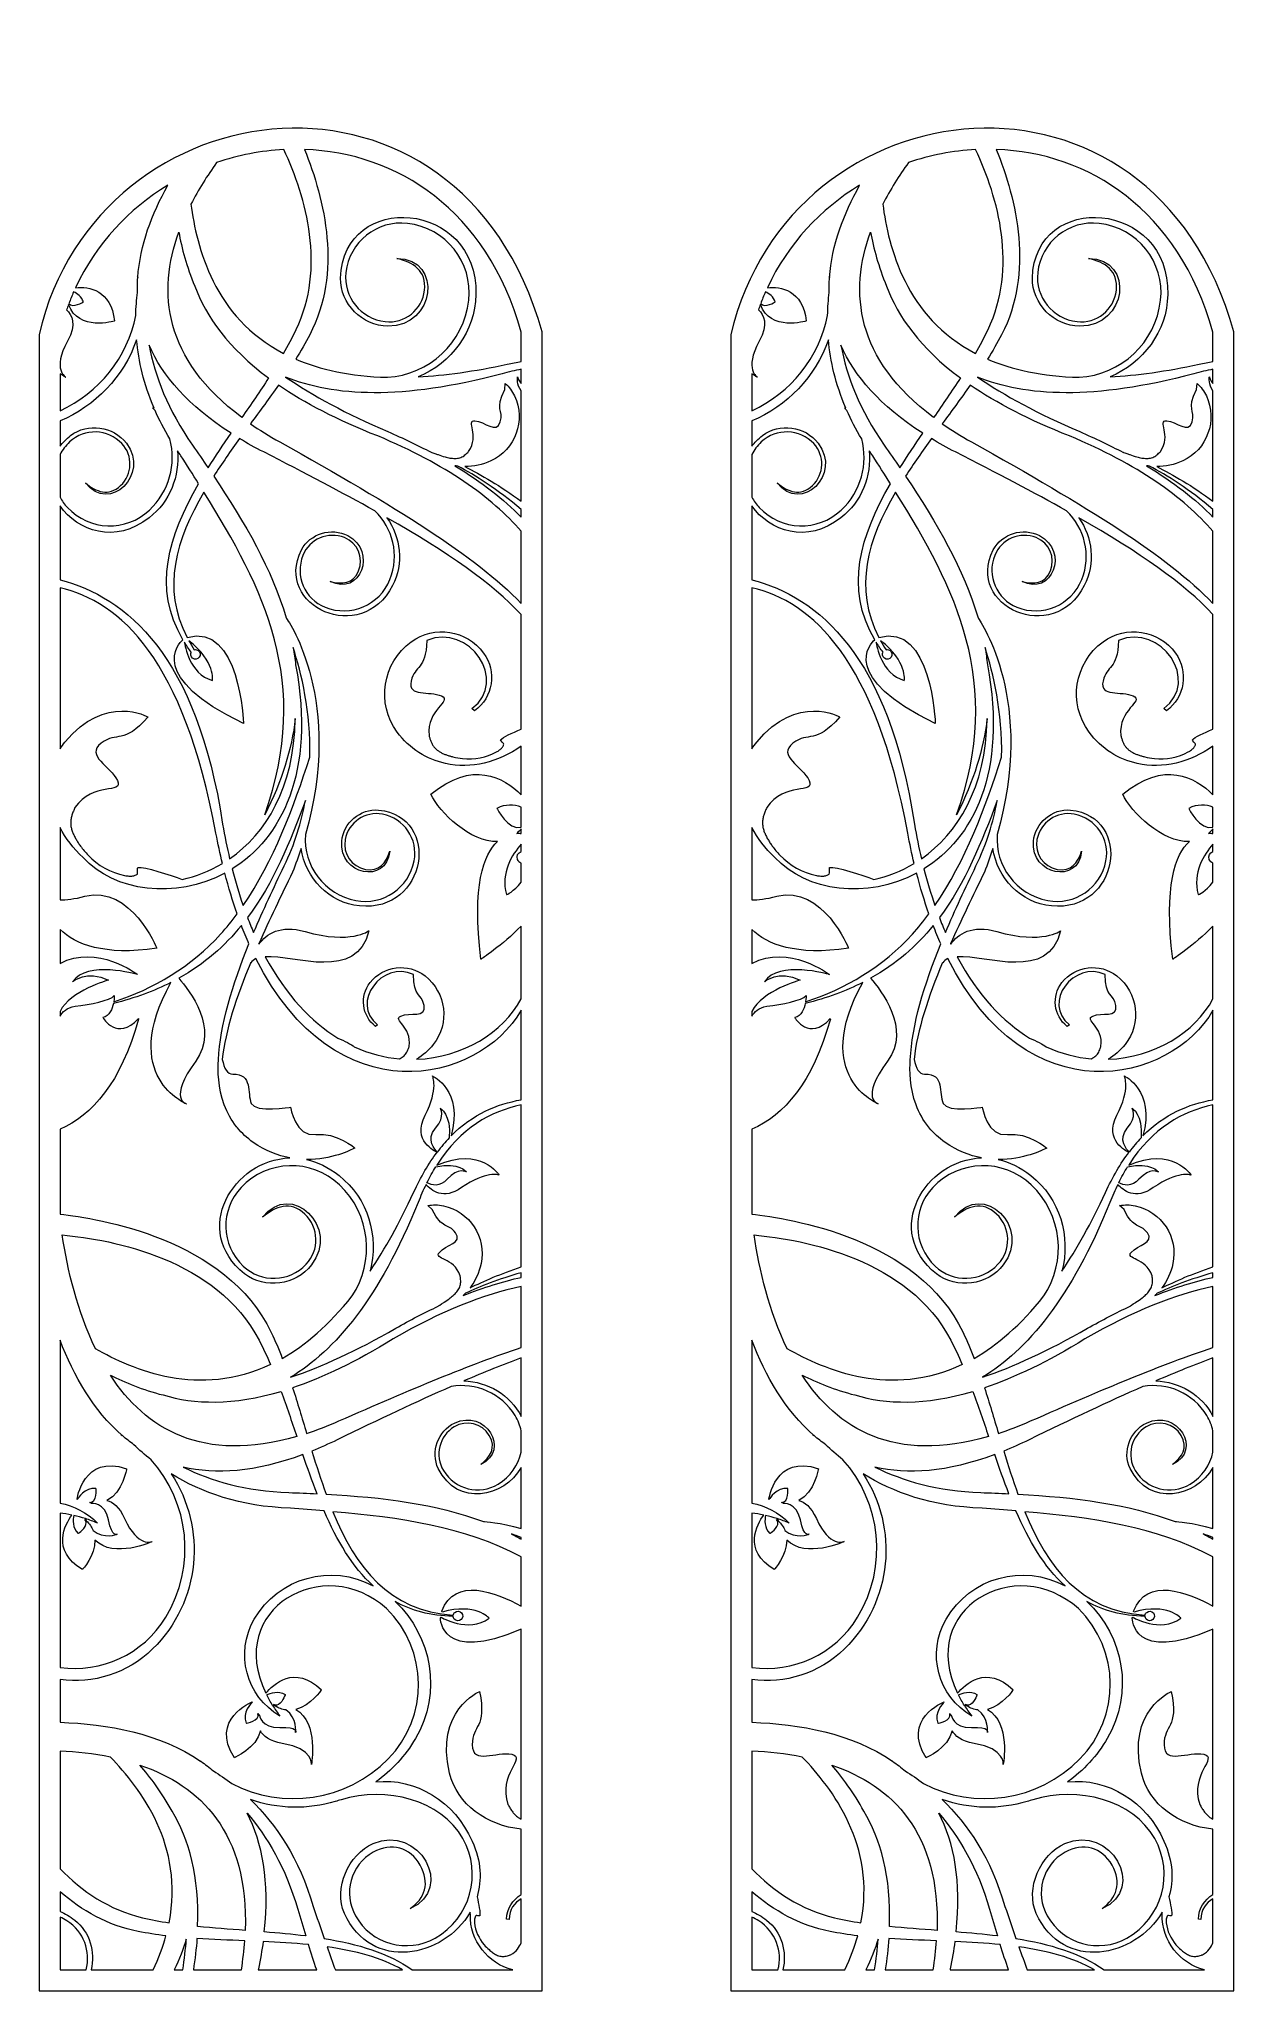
# Model space of a CAD drawing. Header units: centimetres. Extents: x -8.7 to 8.8, y -13.6 to 15.
import ezdxf

# ---------------------------------------------------------------- set-up
doc = ezdxf.new("R2010")
doc.units = ezdxf.units.CM
doc.header["$MEASUREMENT"] = 0
doc.layers.add('layer 1', color=7, linetype='Continuous')

msp = doc.modelspace()

# ---------------------------------------------------------------- linework, layer by layer
at = {"layer": 'layer 1', "color": 177, "lineweight": 9}
for points, knots in [([(-1.29834, 10.73058), (-1.29834, 10.73058), (-1.29834, -13.59706), (-1.29834, -13.59706), (-1.29834, -13.59706), (-1.29834, -13.59706), (-8.67353, -13.59706), (-8.67353, -13.59706), (-8.67353, -13.59706), (-8.67353, -13.59706), (-8.67353, 10.69362), (-8.67353, 10.69362), (-8.67353, 10.69362), (-7.80506, 14.40177), (-2.49989, 15.02591), (-1.29834, 10.73058)], [0, 0, 0, 0, 0.2, 0.2, 0.2, 0.2, 0.4, 0.4, 0.4, 0.4, 0.6, 0.6, 0.6, 0.6, 1, 1, 1, 1]), ([(-6.07022, 13.21425), (-5.75149, 13.32261), (-5.41915, 13.38712), (-5.08487, 13.40409), (-5.08487, 13.40409), (-4.75183, 12.69008), (-4.46939, 11.67858), (-4.90351, 10.76546), (-4.90351, 10.76546), (-4.95874, 10.64929), (-5.02089, 10.53279), (-5.08816, 10.41604), (-5.08816, 10.41604), (-6.11294, 10.95041), (-6.3622, 11.97093), (-6.44656, 12.60434), (-6.44656, 12.60434), (-6.33742, 12.81765), (-6.20846, 13.02215), (-6.07022, 13.21425)], [0, 0, 0, 0, 0.16666667, 0.16666667, 0.16666667, 0.16666667, 0.33333333, 0.33333333, 0.33333333, 0.33333333, 0.5, 0.5, 0.5, 0.5, 0.66666667, 0.66666667, 0.66666667, 0.66666667, 1, 1, 1, 1]), ([(-1.60564, 10.72959), (-1.60564, 10.72959), (-1.60564, 10.29615), (-1.60564, 10.29615), (-1.60564, 10.29615), (-1.67178, 10.28542), (-1.73963, 10.27275), (-1.80975, 10.25753), (-1.80975, 10.25753), (-2.2941, 10.1524), (-2.72736, 10.09337), (-3.11516, 10.07262), (-3.11516, 10.07262), (-2.63262, 10.27264), (-2.27691, 10.73581), (-2.26972, 11.27999), (-2.26972, 11.27999), (-2.23304, 12.66485), (-4.21723, 12.81601), (-4.25332, 11.51942), (-4.25332, 11.51942), (-4.25841, 11.14301), (-3.93664, 10.81953), (-3.56029, 10.81456), (-3.56029, 10.81456), (-2.86876, 10.80551), (-2.7415, 11.79927), (-3.43098, 11.80833), (-3.43098, 11.80833), (-3.19147, 11.75457), (-2.99026, 11.62824), (-3.02229, 11.34238), (-3.02229, 11.34238), (-3.05445, 11.05601), (-3.31277, 10.84982), (-3.59905, 10.88206), (-3.59905, 10.88206), (-3.95717, 10.92222), (-4.21491, 11.24492), (-4.17481, 11.60302), (-4.17481, 11.60302), (-4.12445, 12.05061), (-3.72097, 12.37268), (-3.2733, 12.3225), (-3.2733, 12.3225), (-2.71377, 12.2597), (-2.31135, 11.75528), (-2.37415, 11.1958), (-2.37415, 11.1958), (-2.44437, 10.56952), (-2.95752, 10.10049), (-3.5662, 10.06576), (-3.5662, 10.06576), (-4.11162, 10.07983), (-4.55307, 10.17824), (-4.91084, 10.33192), (-4.91084, 10.33192), (-4.83664, 10.45077), (-4.7677, 10.56963), (-4.70602, 10.68845), (-4.70602, 10.68845), (-4.23047, 11.60448), (-4.48086, 12.66505), (-4.78304, 13.40622), (-4.78304, 13.40622), (-3.4328, 13.35946), (-2.11161, 12.53057), (-1.60564, 10.72959)], [0, 0, 0, 0, 0.05555556, 0.05555556, 0.05555556, 0.05555556, 0.11111111, 0.11111111, 0.11111111, 0.11111111, 0.16666667, 0.16666667, 0.16666667, 0.16666667, 0.22222222, 0.22222222, 0.22222222, 0.22222222, 0.27777778, 0.27777778, 0.27777778, 0.27777778, 0.33333333, 0.33333333, 0.33333333, 0.33333333, 0.38888889, 0.38888889, 0.38888889, 0.38888889, 0.44444444, 0.44444444, 0.44444444, 0.44444444, 0.5, 0.5, 0.5, 0.5, 0.55555556, 0.55555556, 0.55555556, 0.55555556, 0.61111111, 0.61111111, 0.61111111, 0.61111111, 0.66666667, 0.66666667, 0.66666667, 0.66666667, 0.72222222, 0.72222222, 0.72222222, 0.72222222, 0.77777778, 0.77777778, 0.77777778, 0.77777778, 0.83333333, 0.83333333, 0.83333333, 0.83333333, 0.88888889, 0.88888889, 0.88888889, 0.88888889, 1, 1, 1, 1]), ([(-8.36623, 9.57573), (-8.36623, 9.57573), (-8.36623, 10.11807), (-8.36623, 10.11807), (-8.36623, 10.11807), (-8.31595, 10.08451), (-8.28182, 10.06614), (-8.28182, 10.06614), (-8.28182, 10.06614), (-8.28182, 10.06614), (-8.48598, 10.17809), (-8.25722, 10.59317), (-8.25722, 10.59317), (-8.11881, 10.84439), (-8.19098, 10.98395), (-8.26956, 11.05503), (-8.26956, 11.05503), (-8.26023, 11.08172), (-8.25064, 11.10822), (-8.24076, 11.13452), (-8.24076, 11.13452), (-8.09962, 10.72954), (-7.56737, 10.89158), (-7.56737, 10.89158), (-7.56737, 10.89158), (-7.62027, 11.35167), (-7.94192, 11.39653), (-8.13785, 11.37964), (-8.13785, 11.37964), (-7.83648, 12.02782), (-7.3561, 12.53595), (-6.78606, 12.88133), (-6.78606, 12.88133), (-7.01933, 12.46306), (-7.19359, 12.00263), (-7.2265, 11.53126), (-7.2265, 11.53126), (-7.2265, 11.53126), (-7.22847, 11.54494), (-7.22847, 11.54494), (-7.22847, 11.54494), (-7.22786, 11.53881), (-7.22742, 11.5327), (-7.22687, 11.52657), (-7.22687, 11.52657), (-7.23176, 11.45447), (-7.23322, 11.38209), (-7.23113, 11.30961), (-7.23113, 11.30961), (-7.24424, 11.20369), (-7.25281, 11.09155), (-7.25528, 10.97421), (-7.25528, 10.97421), (-7.37703, 10.35641), (-7.79397, 9.83337), (-8.36623, 9.57573)], [0, 0, 0, 0, 0.06666667, 0.06666667, 0.06666667, 0.06666667, 0.13333333, 0.13333333, 0.13333333, 0.13333333, 0.2, 0.2, 0.2, 0.2, 0.26666667, 0.26666667, 0.26666667, 0.26666667, 0.33333333, 0.33333333, 0.33333333, 0.33333333, 0.4, 0.4, 0.4, 0.4, 0.46666667, 0.46666667, 0.46666667, 0.46666667, 0.53333333, 0.53333333, 0.53333333, 0.53333333, 0.6, 0.6, 0.6, 0.6, 0.66666667, 0.66666667, 0.66666667, 0.66666667, 0.73333333, 0.73333333, 0.73333333, 0.73333333, 0.8, 0.8, 0.8, 0.8, 0.86666667, 0.86666667, 0.86666667, 0.86666667, 1, 1, 1, 1]), ([(-5.30902, 10.05629), (-5.89529, 10.49267), (-6.22596, 10.95501), (-6.39076, 11.40422), (-6.39076, 11.40422), (-6.51159, 11.68636), (-6.58103, 11.96392), (-6.62524, 12.19514), (-6.62524, 12.19514), (-6.94233, 11.31531), (-6.84905, 10.33414), (-5.70063, 9.47609), (-5.70063, 9.47609), (-5.56689, 9.67005), (-5.43361, 9.86349), (-5.30902, 10.05629)], [0, 0, 0, 0, 0.2, 0.2, 0.2, 0.2, 0.4, 0.4, 0.4, 0.4, 0.6, 0.6, 0.6, 0.6, 1, 1, 1, 1]), ([(-8.23582, 11.14815), (-8.21409, 11.20532), (-8.19125, 11.26168), (-8.16691, 11.3169), (-8.16691, 11.3169), (-8.11066, 11.29271), (-8.04893, 11.24915), (-8.02286, 11.17118), (-8.02286, 11.17118), (-8.02286, 11.17118), (-8.17819, 11.07327), (-8.23582, 11.14815)], [0, 0, 0, 0, 0.25, 0.25, 0.25, 0.25, 0.5, 0.5, 0.5, 0.5, 1, 1, 1, 1]), ([(-8.36623, 8.30975), (-8.36623, 8.30975), (-8.36623, 8.933), (-8.36623, 8.933), (-8.36623, 8.933), (-8.33162, 9.00019), (-8.2852, 9.06268), (-8.22694, 9.11736), (-8.22694, 9.11736), (-8.00775, 9.3229), (-7.66355, 9.3118), (-7.45797, 9.09262), (-7.45797, 9.09262), (-7.29356, 8.91748), (-7.30233, 8.64201), (-7.47759, 8.4776), (-7.47759, 8.4776), (-7.65256, 8.31351), (-7.83738, 8.38486), (-7.99283, 8.51802), (-7.99283, 8.51802), (-7.64263, 8.06199), (-7.04232, 8.64299), (-7.39355, 9.1004), (-7.39355, 9.1004), (-7.58471, 9.34933), (-7.96141, 9.40281), (-8.21029, 9.21154), (-8.21029, 9.21154), (-8.27254, 9.16227), (-8.32404, 9.10984), (-8.36623, 9.05534), (-8.36623, 9.05534), (-8.36623, 9.05534), (-8.36623, 9.42504), (-8.36623, 9.42504), (-8.36623, 9.42504), (-7.851, 9.64307), (-7.43599, 10.06994), (-7.24294, 10.61582), (-7.24294, 10.61582), (-7.21496, 10.30487), (-7.13895, 9.96712), (-6.98831, 9.61512), (-6.98831, 9.61512), (-6.98831, 9.61512), (-7.00814, 9.61956), (-7.00814, 9.61956), (-7.00814, 9.61956), (-6.99614, 9.60677), (-6.98454, 9.59373), (-6.9733, 9.58052), (-6.9733, 9.58052), (-6.91257, 9.44273), (-6.84029, 9.30284), (-6.75495, 9.16157), (-6.75495, 9.16157), (-6.65998, 8.79717), (-6.76218, 8.39352), (-7.05617, 8.11778), (-7.05617, 8.11778), (-7.39854, 7.79658), (-7.93636, 7.81363), (-8.25758, 8.15605), (-8.25758, 8.15605), (-8.30181, 8.2032), (-8.33799, 8.25502), (-8.36623, 8.30975)], [0, 0, 0, 0, 0.05555556, 0.05555556, 0.05555556, 0.05555556, 0.11111111, 0.11111111, 0.11111111, 0.11111111, 0.16666667, 0.16666667, 0.16666667, 0.16666667, 0.22222222, 0.22222222, 0.22222222, 0.22222222, 0.27777778, 0.27777778, 0.27777778, 0.27777778, 0.33333333, 0.33333333, 0.33333333, 0.33333333, 0.38888889, 0.38888889, 0.38888889, 0.38888889, 0.44444444, 0.44444444, 0.44444444, 0.44444444, 0.5, 0.5, 0.5, 0.5, 0.55555556, 0.55555556, 0.55555556, 0.55555556, 0.61111111, 0.61111111, 0.61111111, 0.61111111, 0.66666667, 0.66666667, 0.66666667, 0.66666667, 0.72222222, 0.72222222, 0.72222222, 0.72222222, 0.77777778, 0.77777778, 0.77777778, 0.77777778, 0.83333333, 0.83333333, 0.83333333, 0.83333333, 0.88888889, 0.88888889, 0.88888889, 0.88888889, 1, 1, 1, 1]), ([(-6.19432, 8.73691), (-6.26968, 8.84768), (-6.3466, 8.95875), (-6.42462, 9.07026), (-6.42462, 9.07026), (-6.78767, 9.58922), (-6.97562, 10.08813), (-7.0594, 10.53597), (-7.0594, 10.53597), (-6.86395, 10.08669), (-6.48793, 9.64738), (-5.85939, 9.24513), (-5.85939, 9.24513), (-5.97497, 9.07603), (-6.08838, 8.90658), (-6.19432, 8.73691)], [0, 0, 0, 0, 0.2, 0.2, 0.2, 0.2, 0.4, 0.4, 0.4, 0.4, 0.6, 0.6, 0.6, 0.6, 1, 1, 1, 1]), ([(-1.60564, 10.18262), (-1.60564, 10.18262), (-1.60564, 9.97441), (-1.60564, 9.97441), (-1.60564, 9.97441), (-1.64668, 10.01614), (-1.65878, 10.07196), (-1.65878, 10.07196), (-1.65878, 10.07196), (-1.65878, 10.07196), (-1.66056, 10.06778), (-1.66056, 10.06778), (-1.66056, 10.06778), (-1.66056, 10.06778), (-1.67449, 9.9536), (-1.60564, 9.86882), (-1.60564, 9.86882), (-1.60564, 9.86882), (-1.60564, 8.24689), (-1.60564, 8.24689), (-1.60564, 8.24689), (-1.90586, 8.473), (-2.19799, 8.63985), (-2.43057, 8.75569), (-2.43057, 8.75569), (-2.30273, 8.75524), (-2.17282, 8.7823), (-2.0493, 8.83996), (-2.0493, 8.83996), (-1.69073, 9.00729), (-1.53568, 9.43361), (-1.70312, 9.79223), (-1.70312, 9.79223), (-1.73659, 9.86393), (-1.783, 9.92547), (-1.83829, 9.97535), (-1.83829, 9.97535), (-1.83829, 9.97535), (-1.84667, 9.88895), (-1.84667, 9.88895), (-1.84667, 9.88895), (-1.99903, 9.58855), (-1.86027, 9.58993), (-1.91196, 9.41137), (-1.91196, 9.41137), (-1.96406, 9.23076), (-2.14255, 9.419), (-2.28429, 9.42754), (-2.28429, 9.42754), (-2.42598, 9.4359), (-2.2079, 9.21553), (-2.37608, 8.97665), (-2.37608, 8.97665), (-2.37939, 8.97197), (-2.38474, 8.96792), (-2.38876, 8.96396), (-2.38876, 8.96396), (-2.39752, 8.9552), (-2.40642, 8.94669), (-2.41563, 8.93844), (-2.41563, 8.93844), (-2.42466, 8.9305), (-2.43395, 8.92285), (-2.44385, 8.91606), (-2.44385, 8.91606), (-2.45342, 8.90932), (-2.46348, 8.90326), (-2.4739, 8.89812), (-2.4739, 8.89812), (-2.48427, 8.89298), (-2.4951, 8.8888), (-2.50616, 8.8855), (-2.50616, 8.8855), (-2.51735, 8.88223), (-2.52876, 8.87978), (-2.54035, 8.87822), (-2.54035, 8.87822), (-2.55215, 8.87669), (-2.56404, 8.87592), (-2.57591, 8.87585), (-2.57591, 8.87585), (-2.58819, 8.87579), (-2.60034, 8.87633), (-2.61248, 8.87747), (-2.61248, 8.87747), (-2.62472, 8.87856), (-2.637, 8.88007), (-2.6492, 8.88204), (-2.6492, 8.88204), (-2.66143, 8.88409), (-2.67361, 8.88649), (-2.68568, 8.88908), (-2.68568, 8.88908), (-2.69778, 8.89173), (-2.70977, 8.89465), (-2.72167, 8.89786), (-2.72167, 8.89786), (-2.75662, 8.90726), (-2.79146, 8.91868), (-2.82475, 8.93269), (-2.82475, 8.93269), (-2.82475, 8.93269), (-2.83013, 8.93307), (-2.83013, 8.93307), (-2.83013, 8.93307), (-2.88964, 8.95596), (-2.92312, 8.96692), (-2.92312, 8.96692), (-2.92312, 8.96692), (-2.92312, 8.96692), (-2.92659, 8.96569), (-2.92659, 8.96569), (-2.92659, 8.96569), (-3.12178, 9.06968), (-3.3323, 9.17114), (-3.55956, 9.26934), (-3.55956, 9.26934), (-4.1706, 9.5306), (-4.66335, 9.79897), (-5.05937, 10.06889), (-5.05937, 10.06889), (-4.36036, 9.78512), (-3.35167, 9.7243), (-1.88679, 10.11816), (-1.88679, 10.11816), (-1.78927, 10.14438), (-1.69577, 10.16559), (-1.60564, 10.18262)], [0, 0, 0, 0, 0.03030303, 0.03030303, 0.03030303, 0.03030303, 0.06060606, 0.06060606, 0.06060606, 0.06060606, 0.09090909, 0.09090909, 0.09090909, 0.09090909, 0.12121212, 0.12121212, 0.12121212, 0.12121212, 0.15151515, 0.15151515, 0.15151515, 0.15151515, 0.18181818, 0.18181818, 0.18181818, 0.18181818, 0.21212121, 0.21212121, 0.21212121, 0.21212121, 0.24242424, 0.24242424, 0.24242424, 0.24242424, 0.27272727, 0.27272727, 0.27272727, 0.27272727, 0.3030303, 0.3030303, 0.3030303, 0.3030303, 0.33333333, 0.33333333, 0.33333333, 0.33333333, 0.36363636, 0.36363636, 0.36363636, 0.36363636, 0.39393939, 0.39393939, 0.39393939, 0.39393939, 0.42424242, 0.42424242, 0.42424242, 0.42424242, 0.45454545, 0.45454545, 0.45454545, 0.45454545, 0.48484848, 0.48484848, 0.48484848, 0.48484848, 0.51515152, 0.51515152, 0.51515152, 0.51515152, 0.54545455, 0.54545455, 0.54545455, 0.54545455, 0.57575758, 0.57575758, 0.57575758, 0.57575758, 0.60606061, 0.60606061, 0.60606061, 0.60606061, 0.63636364, 0.63636364, 0.63636364, 0.63636364, 0.66666667, 0.66666667, 0.66666667, 0.66666667, 0.6969697, 0.6969697, 0.6969697, 0.6969697, 0.72727273, 0.72727273, 0.72727273, 0.72727273, 0.75757576, 0.75757576, 0.75757576, 0.75757576, 0.78787879, 0.78787879, 0.78787879, 0.78787879, 0.81818182, 0.81818182, 0.81818182, 0.81818182, 0.84848485, 0.84848485, 0.84848485, 0.84848485, 0.87878788, 0.87878788, 0.87878788, 0.87878788, 0.90909091, 0.90909091, 0.90909091, 0.90909091, 0.93939394, 0.93939394, 0.93939394, 0.93939394, 1, 1, 1, 1]), ([(-1.60564, 7.80899), (-1.60564, 7.80899), (-1.60564, 6.7497), (-1.60564, 6.7497), (-1.60564, 6.7497), (-2.27824, 7.45119), (-3.43816, 8.16151), (-5.14608, 9.11796), (-5.14608, 9.11796), (-5.30182, 9.20517), (-5.44314, 9.29429), (-5.57362, 9.38475), (-5.57362, 9.38475), (-5.43458, 9.57415), (-5.29509, 9.76313), (-5.16332, 9.95191), (-5.16332, 9.95191), (-4.78153, 9.68922), (-4.30309, 9.43728), (-3.70672, 9.205), (-3.70672, 9.205), (-2.71226, 8.78962), (-2.03718, 8.30598), (-1.60564, 7.80899)], [0, 0, 0, 0, 0.14285714, 0.14285714, 0.14285714, 0.14285714, 0.28571429, 0.28571429, 0.28571429, 0.28571429, 0.42857143, 0.42857143, 0.42857143, 0.42857143, 0.57142857, 0.57142857, 0.57142857, 0.57142857, 0.71428571, 0.71428571, 0.71428571, 0.71428571, 1, 1, 1, 1]), ([(-1.60564, 6.58591), (-1.60564, 6.58591), (-1.60564, 4.90656), (-1.60564, 4.90656), (-1.60564, 4.90656), (-1.73829, 4.85179), (-1.87544, 4.78818), (-1.90709, 4.748), (-1.90709, 4.748), (-1.91085, 4.74332), (-1.8582, 4.69172), (-1.85981, 4.68604), (-1.85981, 4.68604), (-1.86166, 4.67978), (-1.86387, 4.67364), (-1.86636, 4.66765), (-1.86636, 4.66765), (-1.87178, 4.65481), (-1.87901, 4.64315), (-1.88786, 4.63258), (-1.88786, 4.63258), (-1.89812, 4.62053), (-1.91032, 4.61005), (-1.92293, 4.60064), (-1.92293, 4.60064), (-1.93699, 4.59012), (-1.95215, 4.58082), (-1.96758, 4.57213), (-1.96758, 4.57213), (-2.11674, 4.48787), (-2.29445, 4.4568), (-2.46423, 4.47489), (-2.46423, 4.47489), (-2.51178, 4.47989), (-2.55947, 4.48885), (-2.60601, 4.50023), (-2.60601, 4.50023), (-2.62184, 4.5041), (-2.63762, 4.50836), (-2.65335, 4.51299), (-2.65335, 4.51299), (-2.66897, 4.51769), (-2.68463, 4.52267), (-2.70013, 4.5281), (-2.70013, 4.5281), (-2.71555, 4.5336), (-2.73075, 4.53966), (-2.74564, 4.54621), (-2.74564, 4.54621), (-2.76044, 4.55263), (-2.77488, 4.55976), (-2.78911, 4.56764), (-2.78911, 4.56764), (-2.80281, 4.57528), (-2.81609, 4.58377), (-2.82883, 4.59308), (-2.82883, 4.59308), (-2.84126, 4.60227), (-2.85295, 4.61239), (-2.86383, 4.6233), (-2.86383, 4.6233), (-2.87454, 4.63417), (-2.88445, 4.64595), (-2.89322, 4.65849), (-2.89322, 4.65849), (-2.90201, 4.67113), (-2.90982, 4.68456), (-2.91663, 4.69847), (-2.91663, 4.69847), (-2.92378, 4.71267), (-2.92969, 4.72747), (-2.93508, 4.74244), (-2.93508, 4.74244), (-2.9405, 4.75786), (-2.94541, 4.77341), (-2.94995, 4.78914), (-2.94995, 4.78914), (-2.95209, 4.79632), (-2.95573, 4.80443), (-2.95658, 4.81198), (-2.95658, 4.81198), (-2.99933, 5.19624), (-2.60591, 5.31276), (-2.77558, 5.39342), (-2.77558, 5.39342), (-2.94541, 5.4739), (-3.27245, 5.36937), (-3.21771, 5.61207), (-3.21771, 5.61207), (-3.1638, 5.85212), (-3.00376, 5.76203), (-2.98893, 6.20759), (-2.98893, 6.20759), (-2.37004, 6.46687), (-1.77984, 5.61036), (-2.32841, 5.20897), (-2.32841, 5.20897), (-2.32841, 5.20897), (-2.28859, 5.17433), (-2.28859, 5.17433), (-2.28859, 5.17433), (-2.01802, 5.37221), (-1.95921, 5.75185), (-2.15701, 6.02245), (-2.15701, 6.02245), (-2.40431, 6.36061), (-2.87896, 6.43426), (-3.21711, 6.18694), (-3.21711, 6.18694), (-3.63994, 5.87778), (-3.73193, 5.28447), (-3.42273, 4.86177), (-3.42273, 4.86177), (-3.24426, 4.61774), (-2.98999, 4.46194), (-2.716, 4.40292), (-2.716, 4.40292), (-2.34036, 4.31737), (-1.94228, 4.42126), (-1.60564, 4.65597), (-1.60564, 4.65597), (-1.60564, 4.65597), (-1.60564, 3.9451), (-1.60564, 3.9451), (-1.60564, 3.9451), (-1.86363, 4.20141), (-2.32485, 4.45592), (-2.92969, 3.95165), (-2.92969, 3.95165), (-2.80361, 3.68911), (-2.34637, 3.23808), (-1.95173, 3.2593), (-1.95173, 3.2593), (-2.15768, 3.07343), (-2.32812, 2.61578), (-2.19479, 1.53147), (-2.19479, 1.53147), (-2.19479, 1.53147), (-1.88641, 1.73347), (-1.60564, 2.01875), (-1.60564, 2.01875), (-1.60564, 2.01875), (-1.60564, 0.95172), (-1.60564, 0.95172), (-1.60564, 0.95172), (-1.86865, 0.45919), (-2.46408, 0.09007), (-3.14053, 0.06479), (-3.14053, 0.06479), (-3.04836, 0.11955), (-2.96454, 0.19186), (-2.8943, 0.28119), (-2.8943, 0.28119), (-2.64968, 0.59221), (-2.7035, 1.04263), (-3.01465, 1.28725), (-3.01465, 1.28725), (-3.26344, 1.48293), (-3.62381, 1.43983), (-3.81947, 1.19102), (-3.81947, 1.19102), (-3.97598, 0.99188), (-3.94158, 0.70366), (-3.74247, 0.54712), (-3.74247, 0.54712), (-3.74247, 0.54712), (-3.71148, 0.57222), (-3.71148, 0.57222), (-3.71148, 0.57222), (-4.11512, 0.88978), (-3.64687, 1.52099), (-3.18638, 1.30887), (-3.18638, 1.30887), (-3.18693, 0.97204), (-3.0637, 1.03584), (-3.02933, 0.85314), (-3.02933, 0.85314), (-2.9944, 0.66843), (-3.2386, 0.75599), (-3.36898, 0.6997), (-3.36898, 0.6997), (-3.49921, 0.64328), (-3.2052, 0.54491), (-3.24762, 0.25586), (-3.24762, 0.25586), (-3.24847, 0.25019), (-3.25142, 0.24417), (-3.25323, 0.2388), (-3.25323, 0.2388), (-3.25709, 0.22705), (-3.2612, 0.21543), (-3.2657, 0.20392), (-3.2657, 0.20392), (-3.27017, 0.19277), (-3.27502, 0.18177), (-3.28078, 0.17121), (-3.28078, 0.17121), (-3.2863, 0.16091), (-3.29255, 0.15097), (-3.29952, 0.14165), (-3.29952, 0.14165), (-3.30647, 0.13241), (-3.31427, 0.12378), (-3.32264, 0.11586), (-3.32264, 0.11586), (-3.33114, 0.10789), (-3.34025, 0.10056), (-3.34987, 0.09395), (-3.34987, 0.09395), (-3.35973, 0.08725), (-3.36999, 0.0812), (-3.38054, 0.07578), (-3.38054, 0.07578), (-3.38362, 0.07421), (-3.38668, 0.07265), (-3.38978, 0.07118), (-3.38978, 0.07118), (-3.60849, 0.09056), (-3.83218, 0.14677), (-4.05301, 0.24704), (-4.05301, 0.24704), (-4.09267, 0.2821), (-4.19952, 0.33386), (-4.29523, 0.37639), (-4.29523, 0.37639), (-4.68218, 0.6139), (-5.05081, 0.99807), (-5.35631, 1.56878), (-5.35631, 1.56878), (-4.91475, 1.59027), (-4.01481, 1.20298), (-3.83893, 1.95077), (-3.83893, 1.95077), (-3.83893, 1.95077), (-4.0984, 1.74516), (-4.77363, 1.93866), (-4.77363, 1.93866), (-5.13834, 2.04315), (-5.34108, 1.90391), (-5.4505, 1.75376), (-5.4505, 1.75376), (-5.4505, 1.75376), (-5.45231, 1.75739), (-5.45231, 1.75739), (-5.45231, 1.75739), (-5.29725, 2.10794), (-5.12502, 2.46323), (-4.9574, 2.80957), (-4.9574, 2.80957), (-4.91051, 2.92814), (-4.86881, 3.04417), (-4.83161, 3.15778), (-4.83161, 3.15778), (-4.77105, 2.72293), (-4.42432, 2.3548), (-3.97453, 2.31443), (-3.97453, 2.31443), (-2.98641, 2.21249), (-2.76987, 3.62286), (-3.69492, 3.71956), (-3.69492, 3.71956), (-3.96374, 3.74378), (-4.21263, 3.5314), (-4.23675, 3.2626), (-4.23675, 3.2626), (-4.28102, 2.76867), (-3.57748, 2.62335), (-3.5333, 3.11582), (-3.5333, 3.11582), (-3.58484, 2.94752), (-3.68614, 2.81055), (-3.8888, 2.8491), (-3.8888, 2.8491), (-4.09179, 2.88772), (-4.22507, 3.08369), (-4.18637, 3.28663), (-4.18637, 3.28663), (-4.13808, 3.54048), (-3.89327, 3.7071), (-3.63942, 3.65884), (-3.63942, 3.65884), (-3.32217, 3.59838), (-3.11395, 3.29229), (-3.17432, 2.97497), (-3.17432, 2.97497), (-3.2498, 2.57835), (-3.63244, 2.3182), (-4.02901, 2.39369), (-4.02901, 2.39369), (-4.49066, 2.4815), (-4.80451, 2.90247), (-4.76923, 3.36025), (-4.76923, 3.36025), (-4.20766, 5.31054), (-5.00728, 6.47698), (-5.05034, 6.5378), (-5.05034, 6.5378), (-5.25828, 7.24925), (-5.65168, 7.92855), (-6.11306, 8.61658), (-6.11306, 8.61658), (-5.99459, 8.80039), (-5.86553, 8.98359), (-5.73312, 9.16632), (-5.73312, 9.16632), (-5.62257, 9.09997), (-5.50552, 9.03462), (-5.38032, 8.97056), (-5.38032, 8.97056), (-4.77032, 8.65847), (-4.22867, 8.37399), (-3.75215, 8.10704), (-3.75215, 8.10704), (-3.48575, 7.85698), (-3.38524, 7.45992), (-3.52952, 7.1004), (-3.52952, 7.1004), (-3.67984, 6.72574), (-4.10528, 6.54381), (-4.47998, 6.69415), (-4.47998, 6.69415), (-4.77976, 6.81445), (-4.92523, 7.15487), (-4.80503, 7.45464), (-4.80503, 7.45464), (-4.70876, 7.69444), (-4.4364, 7.81073), (-4.1966, 7.71448), (-4.1966, 7.71448), (-4.00484, 7.63763), (-3.9117, 7.41971), (-3.98864, 7.22793), (-3.98864, 7.22793), (-4.06548, 7.0365), (-4.23545, 7.02503), (-4.40497, 7.07242), (-4.40497, 7.07242), (-3.96645, 6.84403), (-3.70938, 7.51486), (-4.14921, 7.74395), (-4.14921, 7.74395), (-4.38858, 7.86861), (-4.70163, 7.77355), (-4.82623, 7.53411), (-4.82623, 7.53411), (-5.2437, 6.70298), (-3.93923, 6.1247), (-3.49216, 7.01178), (-3.49216, 7.01178), (-3.32299, 7.33665), (-3.37196, 7.72066), (-3.57443, 8.00654), (-3.57443, 8.00654), (-2.68062, 7.49622), (-2.03163, 7.0473), (-1.60564, 6.58591)], [0, 0, 0, 0, 0.01111111, 0.01111111, 0.01111111, 0.01111111, 0.02222222, 0.02222222, 0.02222222, 0.02222222, 0.03333333, 0.03333333, 0.03333333, 0.03333333, 0.04444444, 0.04444444, 0.04444444, 0.04444444, 0.05555556, 0.05555556, 0.05555556, 0.05555556, 0.06666667, 0.06666667, 0.06666667, 0.06666667, 0.07777778, 0.07777778, 0.07777778, 0.07777778, 0.08888889, 0.08888889, 0.08888889, 0.08888889, 0.1, 0.1, 0.1, 0.1, 0.11111111, 0.11111111, 0.11111111, 0.11111111, 0.12222222, 0.12222222, 0.12222222, 0.12222222, 0.13333333, 0.13333333, 0.13333333, 0.13333333, 0.14444444, 0.14444444, 0.14444444, 0.14444444, 0.15555556, 0.15555556, 0.15555556, 0.15555556, 0.16666667, 0.16666667, 0.16666667, 0.16666667, 0.17777778, 0.17777778, 0.17777778, 0.17777778, 0.18888889, 0.18888889, 0.18888889, 0.18888889, 0.2, 0.2, 0.2, 0.2, 0.21111111, 0.21111111, 0.21111111, 0.21111111, 0.22222222, 0.22222222, 0.22222222, 0.22222222, 0.23333333, 0.23333333, 0.23333333, 0.23333333, 0.24444444, 0.24444444, 0.24444444, 0.24444444, 0.25555556, 0.25555556, 0.25555556, 0.25555556, 0.26666667, 0.26666667, 0.26666667, 0.26666667, 0.27777778, 0.27777778, 0.27777778, 0.27777778, 0.28888889, 0.28888889, 0.28888889, 0.28888889, 0.3, 0.3, 0.3, 0.3, 0.31111111, 0.31111111, 0.31111111, 0.31111111, 0.32222222, 0.32222222, 0.32222222, 0.32222222, 0.33333333, 0.33333333, 0.33333333, 0.33333333, 0.34444444, 0.34444444, 0.34444444, 0.34444444, 0.35555556, 0.35555556, 0.35555556, 0.35555556, 0.36666667, 0.36666667, 0.36666667, 0.36666667, 0.37777778, 0.37777778, 0.37777778, 0.37777778, 0.38888889, 0.38888889, 0.38888889, 0.38888889, 0.4, 0.4, 0.4, 0.4, 0.41111111, 0.41111111, 0.41111111, 0.41111111, 0.42222222, 0.42222222, 0.42222222, 0.42222222, 0.43333333, 0.43333333, 0.43333333, 0.43333333, 0.44444444, 0.44444444, 0.44444444, 0.44444444, 0.45555556, 0.45555556, 0.45555556, 0.45555556, 0.46666667, 0.46666667, 0.46666667, 0.46666667, 0.47777778, 0.47777778, 0.47777778, 0.47777778, 0.48888889, 0.48888889, 0.48888889, 0.48888889, 0.5, 0.5, 0.5, 0.5, 0.51111111, 0.51111111, 0.51111111, 0.51111111, 0.52222222, 0.52222222, 0.52222222, 0.52222222, 0.53333333, 0.53333333, 0.53333333, 0.53333333, 0.54444444, 0.54444444, 0.54444444, 0.54444444, 0.55555556, 0.55555556, 0.55555556, 0.55555556, 0.56666667, 0.56666667, 0.56666667, 0.56666667, 0.57777778, 0.57777778, 0.57777778, 0.57777778, 0.58888889, 0.58888889, 0.58888889, 0.58888889, 0.6, 0.6, 0.6, 0.6, 0.61111111, 0.61111111, 0.61111111, 0.61111111, 0.62222222, 0.62222222, 0.62222222, 0.62222222, 0.63333333, 0.63333333, 0.63333333, 0.63333333, 0.64444444, 0.64444444, 0.64444444, 0.64444444, 0.65555556, 0.65555556, 0.65555556, 0.65555556, 0.66666667, 0.66666667, 0.66666667, 0.66666667, 0.67777778, 0.67777778, 0.67777778, 0.67777778, 0.68888889, 0.68888889, 0.68888889, 0.68888889, 0.7, 0.7, 0.7, 0.7, 0.71111111, 0.71111111, 0.71111111, 0.71111111, 0.72222222, 0.72222222, 0.72222222, 0.72222222, 0.73333333, 0.73333333, 0.73333333, 0.73333333, 0.74444444, 0.74444444, 0.74444444, 0.74444444, 0.75555556, 0.75555556, 0.75555556, 0.75555556, 0.76666667, 0.76666667, 0.76666667, 0.76666667, 0.77777778, 0.77777778, 0.77777778, 0.77777778, 0.78888889, 0.78888889, 0.78888889, 0.78888889, 0.8, 0.8, 0.8, 0.8, 0.81111111, 0.81111111, 0.81111111, 0.81111111, 0.82222222, 0.82222222, 0.82222222, 0.82222222, 0.83333333, 0.83333333, 0.83333333, 0.83333333, 0.84444444, 0.84444444, 0.84444444, 0.84444444, 0.85555556, 0.85555556, 0.85555556, 0.85555556, 0.86666667, 0.86666667, 0.86666667, 0.86666667, 0.87777778, 0.87777778, 0.87777778, 0.87777778, 0.88888889, 0.88888889, 0.88888889, 0.88888889, 0.9, 0.9, 0.9, 0.9, 0.91111111, 0.91111111, 0.91111111, 0.91111111, 0.92222222, 0.92222222, 0.92222222, 0.92222222, 0.93333333, 0.93333333, 0.93333333, 0.93333333, 0.94444444, 0.94444444, 0.94444444, 0.94444444, 0.95555556, 0.95555556, 0.95555556, 0.95555556, 0.96666667, 0.96666667, 0.96666667, 0.96666667, 0.97777778, 0.97777778, 0.97777778, 0.97777778, 1, 1, 1, 1]), ([(-8.36623, 7.09351), (-8.36623, 7.09351), (-8.36623, 8.17946), (-8.36623, 8.17946), (-8.36623, 8.17946), (-8.10738, 7.81115), (-7.55623, 7.61455), (-7.06027, 8.00601), (-7.06027, 8.00601), (-6.75223, 8.24258), (-6.61128, 8.62008), (-6.64426, 8.98866), (-6.64426, 8.98866), (-6.62797, 8.96458), (-6.61133, 8.94048), (-6.59424, 8.91634), (-6.59424, 8.91634), (-6.5071, 8.77806), (-6.42011, 8.64084), (-6.33437, 8.50414), (-6.33437, 8.50414), (-6.77343, 7.74286), (-7.01215, 6.97777), (-6.56425, 6.21766), (-6.56425, 6.21766), (-6.62984, 6.15796), (-7.09459, 5.67152), (-5.67692, 4.98854), (-5.67692, 4.98854), (-5.67692, 4.98854), (-5.72734, 6.47888), (-6.50291, 6.2501), (-6.50291, 6.2501), (-6.88046, 6.97664), (-6.6672, 7.68411), (-6.25789, 8.38175), (-6.25789, 8.38175), (-5.37943, 6.96987), (-4.671, 5.59587), (-5.36407, 3.65184), (-5.36407, 3.65184), (-5.11135, 4.14644), (-4.96978, 4.61321), (-4.91668, 5.06009), (-4.91668, 5.06009), (-4.93406, 4.04377), (-5.34698, 3.37466), (-5.87946, 3.00664), (-5.87946, 3.00664), (-5.91734, 3.16718), (-5.95212, 3.33483), (-5.98291, 3.5111), (-5.98291, 3.5111), (-6.35239, 5.97805), (-7.39497, 6.85099), (-8.36623, 7.09351)], [0, 0, 0, 0, 0.06666667, 0.06666667, 0.06666667, 0.06666667, 0.13333333, 0.13333333, 0.13333333, 0.13333333, 0.2, 0.2, 0.2, 0.2, 0.26666667, 0.26666667, 0.26666667, 0.26666667, 0.33333333, 0.33333333, 0.33333333, 0.33333333, 0.4, 0.4, 0.4, 0.4, 0.46666667, 0.46666667, 0.46666667, 0.46666667, 0.53333333, 0.53333333, 0.53333333, 0.53333333, 0.6, 0.6, 0.6, 0.6, 0.66666667, 0.66666667, 0.66666667, 0.66666667, 0.73333333, 0.73333333, 0.73333333, 0.73333333, 0.8, 0.8, 0.8, 0.8, 0.86666667, 0.86666667, 0.86666667, 0.86666667, 1, 1, 1, 1]), ([(-1.60564, 8.12743), (-1.60564, 8.12743), (-1.60564, 8.01694), (-1.60564, 8.01694), (-1.60564, 8.01694), (-1.86045, 8.27416), (-2.18169, 8.52711), (-2.5799, 8.76879), (-2.5799, 8.76879), (-2.56493, 8.7662), (-2.54991, 8.76401), (-2.5348, 8.76218), (-2.5348, 8.76218), (-2.28286, 8.62878), (-1.94596, 8.42183), (-1.60564, 8.12743)], [0, 0, 0, 0, 0.2, 0.2, 0.2, 0.2, 0.4, 0.4, 0.4, 0.4, 0.6, 0.6, 0.6, 0.6, 1, 1, 1, 1]), ([(-8.36623, 4.61619), (-8.36623, 4.61619), (-8.36623, 6.97758), (-8.36623, 6.97758), (-8.36623, 6.97758), (-7.48595, 6.78418), (-6.54582, 5.91903), (-6.08023, 3.379), (-6.08023, 3.379), (-6.05154, 3.22579), (-6.01989, 3.07932), (-5.98615, 2.93784), (-5.98615, 2.93784), (-6.17443, 2.82474), (-6.37471, 2.74691), (-6.57576, 2.7026), (-6.57576, 2.7026), (-6.75183, 2.76568), (-7.13087, 2.89507), (-7.22597, 2.87565), (-7.22597, 2.87565), (-7.23304, 2.87421), (-7.2245, 2.78533), (-7.23061, 2.78134), (-7.23061, 2.78134), (-7.23723, 2.77702), (-7.24398, 2.77298), (-7.25112, 2.76942), (-7.25112, 2.76942), (-7.26586, 2.76178), (-7.28186, 2.75657), (-7.29848, 2.7538), (-7.29848, 2.7538), (-7.31725, 2.75058), (-7.33644, 2.75036), (-7.35562, 2.75159), (-7.35562, 2.75159), (-7.37689, 2.75297), (-7.39832, 2.75604), (-7.41912, 2.76012), (-7.41912, 2.76012), (-7.62334, 2.79878), (-7.81175, 2.90882), (-7.95487, 3.05823), (-7.95487, 3.05823), (-7.995, 3.1001), (-8.03216, 3.14554), (-8.06617, 3.1925), (-8.06617, 3.1925), (-8.07778, 3.20851), (-8.08908, 3.22473), (-8.09995, 3.24127), (-8.09995, 3.24127), (-8.1109, 3.25782), (-8.12153, 3.27469), (-8.1314, 3.29186), (-8.1314, 3.29186), (-8.14132, 3.30904), (-8.15089, 3.32636), (-8.15955, 3.34418), (-8.15955, 3.34418), (-8.16823, 3.36168), (-8.17601, 3.37957), (-8.1829, 3.39785), (-8.1829, 3.39785), (-8.18964, 3.41566), (-8.1953, 3.43396), (-8.19972, 3.45256), (-8.19972, 3.45256), (-8.20401, 3.47081), (-8.20703, 3.48922), (-8.20852, 3.5078), (-8.20852, 3.5078), (-8.20988, 3.52635), (-8.20994, 3.54485), (-8.2082, 3.56336), (-8.2082, 3.56336), (-8.20659, 3.58201), (-8.20334, 3.60046), (-8.19877, 3.61868), (-8.19877, 3.61868), (-8.19418, 3.63738), (-8.18807, 3.65579), (-8.18133, 3.67385), (-8.18133, 3.67385), (-8.1745, 3.69233), (-8.16666, 3.7105), (-8.15876, 3.72863), (-8.15876, 3.72863), (-8.15507, 3.73696), (-8.15205, 3.74731), (-8.14689, 3.75491), (-8.14689, 3.75491), (-7.88619, 4.14389), (-7.43116, 3.94439), (-7.52519, 4.15161), (-7.52519, 4.15161), (-7.61923, 4.35875), (-8.00354, 4.51752), (-7.76336, 4.69938), (-7.76336, 4.69938), (-7.52322, 4.88129), (-7.44645, 4.66629), (-7.07436, 5.08498), (-7.07436, 5.08498), (-7.07436, 5.08498), (-7.70052, 5.4385), (-8.29429, 4.71625), (-8.29429, 4.71625), (-8.32071, 4.6841), (-8.34461, 4.65067), (-8.36623, 4.61619)], [0, 0, 0, 0, 0.03448276, 0.03448276, 0.03448276, 0.03448276, 0.06896552, 0.06896552, 0.06896552, 0.06896552, 0.10344828, 0.10344828, 0.10344828, 0.10344828, 0.13793103, 0.13793103, 0.13793103, 0.13793103, 0.17241379, 0.17241379, 0.17241379, 0.17241379, 0.20689655, 0.20689655, 0.20689655, 0.20689655, 0.24137931, 0.24137931, 0.24137931, 0.24137931, 0.27586207, 0.27586207, 0.27586207, 0.27586207, 0.31034483, 0.31034483, 0.31034483, 0.31034483, 0.34482759, 0.34482759, 0.34482759, 0.34482759, 0.37931034, 0.37931034, 0.37931034, 0.37931034, 0.4137931, 0.4137931, 0.4137931, 0.4137931, 0.44827586, 0.44827586, 0.44827586, 0.44827586, 0.48275862, 0.48275862, 0.48275862, 0.48275862, 0.51724138, 0.51724138, 0.51724138, 0.51724138, 0.55172414, 0.55172414, 0.55172414, 0.55172414, 0.5862069, 0.5862069, 0.5862069, 0.5862069, 0.62068966, 0.62068966, 0.62068966, 0.62068966, 0.65517241, 0.65517241, 0.65517241, 0.65517241, 0.68965517, 0.68965517, 0.68965517, 0.68965517, 0.72413793, 0.72413793, 0.72413793, 0.72413793, 0.75862069, 0.75862069, 0.75862069, 0.75862069, 0.79310345, 0.79310345, 0.79310345, 0.79310345, 0.82758621, 0.82758621, 0.82758621, 0.82758621, 0.86206897, 0.86206897, 0.86206897, 0.86206897, 0.89655172, 0.89655172, 0.89655172, 0.89655172, 0.93103448, 0.93103448, 0.93103448, 0.93103448, 1, 1, 1, 1]), ([(-6.36487, 6.07072), (-6.37609, 6.07332), (-6.38726, 6.07301), (-6.39768, 6.07033), (-6.39768, 6.07033), (-6.42655, 6.11456), (-6.45308, 6.15876), (-6.47754, 6.20285), (-6.47754, 6.20285), (-6.08352, 5.89417), (-6.13116, 5.6191), (-6.13116, 5.6191), (-6.13116, 5.6191), (-6.47251, 5.72177), (-6.53605, 6.12967), (-6.54286, 6.18214), (-6.54286, 6.18214), (-6.51237, 6.13278), (-6.47906, 6.08342), (-6.44264, 6.03411), (-6.44264, 6.03411), (-6.44507, 6.02927), (-6.447, 6.02408), (-6.44829, 6.01857), (-6.44829, 6.01857), (-6.45712, 5.98099), (-6.43399, 5.94352), (-6.39655, 5.93479), (-6.39655, 5.93479), (-6.35942, 5.92603), (-6.32197, 5.94946), (-6.31332, 5.98698), (-6.31332, 5.98698), (-6.30447, 6.0245), (-6.32761, 6.06203), (-6.36487, 6.07072)], [0, 0, 0, 0, 0.1, 0.1, 0.1, 0.1, 0.2, 0.2, 0.2, 0.2, 0.3, 0.3, 0.3, 0.3, 0.4, 0.4, 0.4, 0.4, 0.5, 0.5, 0.5, 0.5, 0.6, 0.6, 0.6, 0.6, 0.7, 0.7, 0.7, 0.7, 0.8, 0.8, 0.8, 0.8, 1, 1, 1, 1]), ([(-4.70434, 4.49601), (-4.93821, 3.76842), (-5.2344, 2.9727), (-5.68179, 2.32043), (-5.68179, 2.32043), (-5.73985, 2.48799), (-5.79361, 2.66645), (-5.8424, 2.85635), (-5.8424, 2.85635), (-5.12914, 3.29947), (-4.61529, 4.25963), (-4.91228, 5.85087), (-4.91228, 5.85087), (-4.92126, 5.93493), (-4.93308, 6.01841), (-4.94771, 6.10135), (-4.94771, 6.10135), (-4.82733, 5.73132), (-4.68903, 5.15579), (-4.70434, 4.49601)], [0, 0, 0, 0, 0.16666667, 0.16666667, 0.16666667, 0.16666667, 0.33333333, 0.33333333, 0.33333333, 0.33333333, 0.5, 0.5, 0.5, 0.5, 0.66666667, 0.66666667, 0.66666667, 0.66666667, 1, 1, 1, 1]), ([(-5.61696, 2.14243), (-5.23583, 2.65278), (-4.99531, 3.25204), (-4.76872, 3.85789), (-4.76872, 3.85789), (-4.8259, 3.5445), (-4.92448, 3.22179), (-5.07997, 2.90059), (-5.07997, 2.90059), (-5.23453, 2.58125), (-5.38886, 2.25131), (-5.52741, 1.92257), (-5.52741, 1.92257), (-5.55815, 1.99352), (-5.58802, 2.06678), (-5.61696, 2.14243)], [0, 0, 0, 0, 0.2, 0.2, 0.2, 0.2, 0.4, 0.4, 0.4, 0.4, 0.6, 0.6, 0.6, 0.6, 1, 1, 1, 1]), ([(-1.60564, 3.76386), (-1.60564, 3.76386), (-1.60564, 3.46706), (-1.60564, 3.46706), (-1.60564, 3.46706), (-1.79633, 3.41237), (-1.96205, 3.74466), (-1.96205, 3.74466), (-1.96205, 3.74466), (-1.83692, 3.81077), (-1.70847, 3.79772), (-1.60564, 3.76386)], [0, 0, 0, 0, 0.25, 0.25, 0.25, 0.25, 0.5, 0.5, 0.5, 0.5, 1, 1, 1, 1]), ([(-8.36623, 0.69768), (-8.36623, 0.69768), (-8.36623, 0.76665), (-8.36623, 0.76665), (-8.36623, 0.76665), (-8.21631, 1.07097), (-7.65518, 1.22635), (-7.65518, 1.22635), (-7.65518, 1.22635), (-7.9772, 1.38388), (-8.1811, 1.20232), (-8.1811, 1.20232), (-8.1811, 1.20232), (-7.97561, 1.51659), (-7.23764, 1.31147), (-7.23764, 1.31147), (-7.23764, 1.31147), (-7.23764, 1.31147), (-7.22834, 1.3081), (-7.22834, 1.3081), (-7.22834, 1.3081), (-7.22834, 1.3081), (-7.82872, 1.76771), (-8.36623, 1.4686), (-8.36623, 1.4686), (-8.36623, 1.4686), (-8.36623, 1.96838), (-8.36623, 1.96838), (-8.36623, 1.96838), (-8.13949, 1.74942), (-7.72084, 1.57998), (-6.94776, 1.69247), (-6.94776, 1.69247), (-6.94776, 1.69247), (-7.32256, 2.62406), (-8.00116, 2.45485), (-8.00116, 2.45485), (-8.15871, 2.41557), (-8.27713, 2.40072), (-8.36623, 2.40103), (-8.36623, 2.40103), (-8.36623, 2.40103), (-8.36623, 3.46324), (-8.36623, 3.46324), (-8.36623, 3.46324), (-8.28423, 3.30358), (-8.1705, 3.1537), (-8.02802, 3.02535), (-8.02802, 3.02535), (-7.56544, 2.51941), (-6.6748, 2.40552), (-5.95013, 2.79377), (-5.95013, 2.79377), (-5.89544, 2.58129), (-5.83512, 2.38241), (-5.76987, 2.19658), (-5.76987, 2.19658), (-5.84613, 2.09325), (-5.92658, 1.99413), (-6.01159, 1.9001), (-6.01159, 1.9001), (-6.43907, 1.42724), (-6.9962, 1.0933), (-7.57841, 0.90884), (-7.57841, 0.90884), (-7.57022, 0.95984), (-7.57103, 0.99861), (-7.57103, 0.99861), (-7.57103, 0.99861), (-7.62929, 0.92668), (-7.92383, 0.87056), (-8.14518, 0.84202), (-8.14518, 0.84202), (-8.266, 0.82646), (-8.33157, 0.75733), (-8.36623, 0.69768)], [0, 0, 0, 0, 0.05, 0.05, 0.05, 0.05, 0.1, 0.1, 0.1, 0.1, 0.15, 0.15, 0.15, 0.15, 0.2, 0.2, 0.2, 0.2, 0.25, 0.25, 0.25, 0.25, 0.3, 0.3, 0.3, 0.3, 0.35, 0.35, 0.35, 0.35, 0.4, 0.4, 0.4, 0.4, 0.45, 0.45, 0.45, 0.45, 0.5, 0.5, 0.5, 0.5, 0.55, 0.55, 0.55, 0.55, 0.6, 0.6, 0.6, 0.6, 0.65, 0.65, 0.65, 0.65, 0.7, 0.7, 0.7, 0.7, 0.75, 0.75, 0.75, 0.75, 0.8, 0.8, 0.8, 0.8, 0.85, 0.85, 0.85, 0.85, 0.9, 0.9, 0.9, 0.9, 1, 1, 1, 1]), ([(-1.60564, 3.44552), (-1.60564, 3.44552), (-1.60564, 3.37737), (-1.60564, 3.37737), (-1.60564, 3.37737), (-1.62512, 3.37879), (-1.64653, 3.3792), (-1.66935, 3.37793), (-1.66935, 3.37793), (-1.6474, 3.39772), (-1.62612, 3.42016), (-1.60564, 3.44552)], [0, 0, 0, 0, 0.25, 0.25, 0.25, 0.25, 0.5, 0.5, 0.5, 0.5, 1, 1, 1, 1]), ([(-1.60564, 3.21999), (-1.60564, 3.21999), (-1.60564, 3.11294), (-1.60564, 3.11294), (-1.60564, 3.11294), (-1.65302, 3.09592), (-1.67799, 3.04396), (-1.66111, 2.9967), (-1.66111, 2.9967), (-1.65151, 2.96989), (-1.63062, 2.95039), (-1.60564, 2.94159), (-1.60564, 2.94159), (-1.60564, 2.94159), (-1.60564, 2.66399), (-1.60564, 2.66399), (-1.60564, 2.66399), (-1.7134, 2.52048), (-1.82106, 2.47978), (-1.82106, 2.47978), (-1.82106, 2.47978), (-1.91255, 2.79854), (-1.7354, 3.07193), (-1.60564, 3.21999)], [0, 0, 0, 0, 0.14285714, 0.14285714, 0.14285714, 0.14285714, 0.28571429, 0.28571429, 0.28571429, 0.28571429, 0.42857143, 0.42857143, 0.42857143, 0.42857143, 0.57142857, 0.57142857, 0.57142857, 0.57142857, 0.71428571, 0.71428571, 0.71428571, 0.71428571, 1, 1, 1, 1]), ([(-8.36623, -2.20714), (-8.36623, -2.20714), (-8.36623, -0.96024), (-8.36623, -0.96024), (-8.36623, -0.96024), (-7.89993, -0.75605), (-7.47307, -0.28407), (-7.21485, 0.65574), (-7.21485, 0.65574), (-7.21485, 0.65574), (-7.21677, 0.6622), (-7.21677, 0.6622), (-7.21677, 0.6622), (-7.52726, 0.32303), (-7.73608, 0.67549), (-7.73608, 0.67549), (-7.73608, 0.67549), (-7.64004, 0.7044), (-7.59981, 0.80308), (-7.583, 0.88387), (-7.583, 0.88387), (-7.26515, 0.96269), (-6.98643, 1.06663), (-6.74064, 1.19161), (-6.74064, 1.19161), (-7.50516, -0.19661), (-6.51253, -0.58835), (-6.51253, -0.58835), (-6.51253, -0.58835), (-6.51253, -0.58835), (-6.79218, -0.52211), (-6.37554, 0.03983), (-6.37554, 0.03983), (-6.02697, 0.50997), (-6.47185, 1.07912), (-6.62638, 1.25243), (-6.62638, 1.25243), (-6.24726, 1.46401), (-5.95008, 1.72798), (-5.70738, 2.02646), (-5.70738, 2.02646), (-5.67151, 1.93307), (-5.63434, 1.84321), (-5.59594, 1.75681), (-5.59594, 1.75681), (-5.83906, 1.15627), (-6.02026, 0.56634), (-6.04334, 0.05916), (-6.04334, 0.05916), (-6.05529, -0.10082), (-6.05147, -0.35158), (-5.95763, -0.60298), (-5.95763, -0.60298), (-5.91501, -0.72001), (-5.85577, -0.82749), (-5.77794, -0.9239), (-5.77794, -0.9239), (-5.7765, -0.92572), (-5.77512, -0.92757), (-5.77365, -0.92938), (-5.77365, -0.92938), (-5.77053, -0.93327), (-5.76731, -0.9371), (-5.76409, -0.94092), (-5.76409, -0.94092), (-5.70126, -1.01706), (-5.62525, -1.08886), (-5.53323, -1.15312), (-5.53323, -1.15312), (-5.35166, -1.27989), (-5.16977, -1.34918), (-4.99839, -1.3816), (-4.99839, -1.3816), (-5.82601, -1.40369), (-6.45091, -2.45054), (-5.66017, -3.0811), (-5.66017, -3.0811), (-5.36254, -3.31155), (-4.91057, -3.24908), (-4.68024, -2.95139), (-4.68024, -2.95139), (-4.25707, -2.40438), (-4.97441, -1.70499), (-5.39637, -2.25035), (-5.39637, -2.25035), (-5.20937, -2.09135), (-4.98742, -2.00659), (-4.77831, -2.20413), (-4.77831, -2.20413), (-4.56887, -2.40205), (-4.55953, -2.73243), (-4.75747, -2.94177), (-4.75747, -2.94177), (-5.00495, -3.2037), (-5.41778, -3.21551), (-5.67975, -2.96808), (-5.67975, -2.96808), (-6.00704, -2.65865), (-6.02166, -2.14257), (-5.71231, -1.81513), (-5.71231, -1.81513), (-5.32558, -1.4059), (-4.68054, -1.38781), (-4.27139, -1.77447), (-4.27139, -1.77447), (-3.81344, -2.20712), (-3.74727, -2.8989), (-4.08522, -3.40599), (-4.08522, -3.40599), (-4.42473, -3.83382), (-4.76901, -4.12729), (-5.10715, -4.3208), (-5.10715, -4.3208), (-5.15738, -4.18991), (-5.21079, -4.06327), (-5.2686, -3.94256), (-5.2686, -3.94256), (-5.93094, -2.55944), (-7.81211, -2.26469), (-8.36623, -2.20714)], [0, 0, 0, 0, 0.03225806, 0.03225806, 0.03225806, 0.03225806, 0.06451613, 0.06451613, 0.06451613, 0.06451613, 0.09677419, 0.09677419, 0.09677419, 0.09677419, 0.12903226, 0.12903226, 0.12903226, 0.12903226, 0.16129032, 0.16129032, 0.16129032, 0.16129032, 0.19354839, 0.19354839, 0.19354839, 0.19354839, 0.22580645, 0.22580645, 0.22580645, 0.22580645, 0.25806452, 0.25806452, 0.25806452, 0.25806452, 0.29032258, 0.29032258, 0.29032258, 0.29032258, 0.32258065, 0.32258065, 0.32258065, 0.32258065, 0.35483871, 0.35483871, 0.35483871, 0.35483871, 0.38709677, 0.38709677, 0.38709677, 0.38709677, 0.41935484, 0.41935484, 0.41935484, 0.41935484, 0.4516129, 0.4516129, 0.4516129, 0.4516129, 0.48387097, 0.48387097, 0.48387097, 0.48387097, 0.51612903, 0.51612903, 0.51612903, 0.51612903, 0.5483871, 0.5483871, 0.5483871, 0.5483871, 0.58064516, 0.58064516, 0.58064516, 0.58064516, 0.61290323, 0.61290323, 0.61290323, 0.61290323, 0.64516129, 0.64516129, 0.64516129, 0.64516129, 0.67741935, 0.67741935, 0.67741935, 0.67741935, 0.70967742, 0.70967742, 0.70967742, 0.70967742, 0.74193548, 0.74193548, 0.74193548, 0.74193548, 0.77419355, 0.77419355, 0.77419355, 0.77419355, 0.80645161, 0.80645161, 0.80645161, 0.80645161, 0.83870968, 0.83870968, 0.83870968, 0.83870968, 0.87096774, 0.87096774, 0.87096774, 0.87096774, 0.90322581, 0.90322581, 0.90322581, 0.90322581, 0.93548387, 0.93548387, 0.93548387, 0.93548387, 1, 1, 1, 1]), ([(-1.60564, 0.78388), (-1.60564, 0.78388), (-1.60564, -0.52865), (-1.60564, -0.52865), (-1.60564, -0.52865), (-1.9638, -0.59266), (-2.31494, -0.73674), (-2.63318, -1.05859), (-2.63318, -1.05859), (-2.44934, -0.38901), (-2.90506, -0.17992), (-2.90506, -0.17992), (-2.90506, -0.17992), (-2.90506, -0.17992), (-2.81104, -0.3647), (-3.0136, -0.75519), (-3.0136, -0.75519), (-3.20857, -1.13109), (-2.86458, -1.28734), (-2.83858, -1.2985), (-2.83858, -1.2985), (-2.9599, -1.46091), (-3.07509, -1.65511), (-3.18232, -1.88794), (-3.18232, -1.88794), (-3.38951, -2.33779), (-3.60289, -2.7185), (-3.81941, -3.04067), (-3.81941, -3.04067), (-3.68961, -2.53523), (-3.84579, -1.97316), (-4.27582, -1.64041), (-4.27582, -1.64041), (-4.43277, -1.51559), (-4.59448, -1.44034), (-4.75329, -1.40514), (-4.75329, -1.40514), (-4.38866, -1.40741), (-4.10799, -1.26801), (-4.04307, -1.23787), (-4.04307, -1.23787), (-4.04307, -1.23787), (-4.31409, -1.00058), (-4.61561, -1.03921), (-4.61561, -1.03921), (-4.91729, -1.07775), (-4.9872, -0.63788), (-4.9872, -0.63788), (-4.9872, -0.63788), (-4.9872, -0.63788), (-5.49602, -0.72362), (-5.5623, -0.58096), (-5.5623, -0.58096), (-5.62846, -0.43819), (-5.5333, -0.13995), (-5.83513, -0.15365), (-5.83513, -0.15365), (-5.91268, -0.15724), (-5.96088, -0.06758), (-5.98803, 0.06343), (-5.98803, 0.06343), (-5.942, 0.49208), (-5.77968, 0.98044), (-5.56884, 1.48636), (-5.56884, 1.48636), (-5.56884, 1.48636), (-5.56824, 1.47963), (-5.56824, 1.47963), (-5.56824, 1.47963), (-5.54997, 1.50695), (-5.52452, 1.52678), (-5.4932, 1.54082), (-5.4932, 1.54082), (-4.32868, -0.7784), (-2.23444, -0.30142), (-1.60564, 0.78388)], [0, 0, 0, 0, 0.05, 0.05, 0.05, 0.05, 0.1, 0.1, 0.1, 0.1, 0.15, 0.15, 0.15, 0.15, 0.2, 0.2, 0.2, 0.2, 0.25, 0.25, 0.25, 0.25, 0.3, 0.3, 0.3, 0.3, 0.35, 0.35, 0.35, 0.35, 0.4, 0.4, 0.4, 0.4, 0.45, 0.45, 0.45, 0.45, 0.5, 0.5, 0.5, 0.5, 0.55, 0.55, 0.55, 0.55, 0.6, 0.6, 0.6, 0.6, 0.65, 0.65, 0.65, 0.65, 0.7, 0.7, 0.7, 0.7, 0.75, 0.75, 0.75, 0.75, 0.8, 0.8, 0.8, 0.8, 0.85, 0.85, 0.85, 0.85, 0.9, 0.9, 0.9, 0.9, 1, 1, 1, 1]), ([(-1.60564, -0.60232), (-1.60564, -0.60232), (-1.60564, -2.98073), (-1.60564, -2.98073), (-1.60564, -2.98073), (-1.90165, -3.07601), (-2.1569, -3.1878), (-2.35592, -3.28724), (-2.35592, -3.28724), (-2.27868, -3.18539), (-2.22214, -3.0653), (-2.19391, -2.93196), (-2.19391, -2.93196), (-2.11193, -2.54483), (-2.35925, -2.16454), (-2.74646, -2.08262), (-2.74646, -2.08262), (-2.82387, -2.06623), (-2.90094, -2.0663), (-2.97404, -2.08047), (-2.97404, -2.08047), (-2.97404, -2.08047), (-2.91008, -2.13911), (-2.91008, -2.13911), (-2.91008, -2.13911), (-2.76173, -2.44152), (-2.67937, -2.32985), (-2.56782, -2.47855), (-2.56782, -2.47855), (-2.45485, -2.62879), (-2.7126, -2.65817), (-2.80466, -2.76626), (-2.80466, -2.76626), (-2.89657, -2.87444), (-2.58935, -2.83275), (-2.49969, -3.11079), (-2.49969, -3.11079), (-2.49793, -3.11626), (-2.49791, -3.12295), (-2.49717, -3.12857), (-2.49717, -3.12857), (-2.49542, -3.14082), (-2.49398, -3.15307), (-2.49295, -3.16537), (-2.49295, -3.16537), (-2.49201, -3.17735), (-2.49151, -3.18939), (-2.49201, -3.20138), (-2.49201, -3.20138), (-2.49241, -3.21307), (-2.49363, -3.22475), (-2.49576, -3.23619), (-2.49576, -3.23619), (-2.49791, -3.24754), (-2.50107, -3.25873), (-2.50509, -3.26954), (-2.50509, -3.26954), (-2.50921, -3.28044), (-2.51413, -3.29105), (-2.51984, -3.30123), (-2.51984, -3.30123), (-2.52574, -3.3116), (-2.53226, -3.32155), (-2.53934, -3.33108), (-2.53934, -3.33108), (-2.54667, -3.34091), (-2.55442, -3.35028), (-2.56264, -3.35931), (-2.56264, -3.35931), (-2.57085, -3.36844), (-2.57946, -3.37733), (-2.58836, -3.3859), (-2.58836, -3.3859), (-2.59737, -3.39443), (-2.6066, -3.40272), (-2.61593, -3.4108), (-2.61593, -3.4108), (-2.62532, -3.41887), (-2.63488, -3.42671), (-2.64459, -3.43427), (-2.64459, -3.43427), (-2.67313, -3.45654), (-2.70321, -3.47751), (-2.73442, -3.49568), (-2.73442, -3.49568), (-2.73442, -3.49568), (-2.73794, -3.49973), (-2.73794, -3.49973), (-2.73794, -3.49973), (-2.79204, -3.53351), (-2.82094, -3.55367), (-2.82094, -3.55367), (-2.82094, -3.55367), (-2.82094, -3.55367), (-2.82203, -3.55715), (-2.82203, -3.55715), (-2.82203, -3.55715), (-3.0224, -3.65035), (-3.2302, -3.75773), (-3.44534, -3.88022), (-3.44534, -3.88022), (-4.02138, -4.21111), (-4.53202, -4.44334), (-4.9857, -4.59736), (-4.9857, -4.59736), (-4.33878, -4.20954), (-3.68361, -3.44012), (-3.11732, -2.03331), (-3.11732, -2.03331), (-3.0798, -1.9401), (-3.04071, -1.85299), (-3.0003, -1.77116), (-3.0003, -1.77116), (-2.9244, -1.85935), (-2.74511, -2.003), (-2.4809, -1.81721), (-2.4809, -1.81721), (-2.12269, -1.56528), (-1.92771, -1.63331), (-1.92771, -1.63331), (-1.92771, -1.63331), (-1.92771, -1.63331), (-2.19763, -1.20704), (-2.84111, -1.4867), (-2.84111, -1.4867), (-2.48847, -0.93223), (-2.05577, -0.70338), (-1.60564, -0.60232)], [0, 0, 0, 0, 0.03030303, 0.03030303, 0.03030303, 0.03030303, 0.06060606, 0.06060606, 0.06060606, 0.06060606, 0.09090909, 0.09090909, 0.09090909, 0.09090909, 0.12121212, 0.12121212, 0.12121212, 0.12121212, 0.15151515, 0.15151515, 0.15151515, 0.15151515, 0.18181818, 0.18181818, 0.18181818, 0.18181818, 0.21212121, 0.21212121, 0.21212121, 0.21212121, 0.24242424, 0.24242424, 0.24242424, 0.24242424, 0.27272727, 0.27272727, 0.27272727, 0.27272727, 0.3030303, 0.3030303, 0.3030303, 0.3030303, 0.33333333, 0.33333333, 0.33333333, 0.33333333, 0.36363636, 0.36363636, 0.36363636, 0.36363636, 0.39393939, 0.39393939, 0.39393939, 0.39393939, 0.42424242, 0.42424242, 0.42424242, 0.42424242, 0.45454545, 0.45454545, 0.45454545, 0.45454545, 0.48484848, 0.48484848, 0.48484848, 0.48484848, 0.51515152, 0.51515152, 0.51515152, 0.51515152, 0.54545455, 0.54545455, 0.54545455, 0.54545455, 0.57575758, 0.57575758, 0.57575758, 0.57575758, 0.60606061, 0.60606061, 0.60606061, 0.60606061, 0.63636364, 0.63636364, 0.63636364, 0.63636364, 0.66666667, 0.66666667, 0.66666667, 0.66666667, 0.6969697, 0.6969697, 0.6969697, 0.6969697, 0.72727273, 0.72727273, 0.72727273, 0.72727273, 0.75757576, 0.75757576, 0.75757576, 0.75757576, 0.78787879, 0.78787879, 0.78787879, 0.78787879, 0.81818182, 0.81818182, 0.81818182, 0.81818182, 0.84848485, 0.84848485, 0.84848485, 0.84848485, 0.87878788, 0.87878788, 0.87878788, 0.87878788, 0.90909091, 0.90909091, 0.90909091, 0.90909091, 0.93939394, 0.93939394, 0.93939394, 0.93939394, 1, 1, 1, 1]), ([(-2.83581, -1.29483), (-2.77847, -1.21835), (-2.71976, -1.14895), (-2.65983, -1.08608), (-2.65983, -1.08608), (-2.62875, -0.74064), (-2.79413, -0.6504), (-2.79413, -0.6504), (-2.79413, -0.6504), (-2.79413, -0.6504), (-2.70544, -0.76174), (-2.86352, -0.9471), (-2.86352, -0.9471), (-3.00543, -1.11362), (-2.86572, -1.26561), (-2.83581, -1.29483)], [0, 0, 0, 0, 0.2, 0.2, 0.2, 0.2, 0.4, 0.4, 0.4, 0.4, 0.6, 0.6, 0.6, 0.6, 1, 1, 1, 1]), ([(-2.85775, -1.51293), (-2.90235, -1.58487), (-2.94556, -1.66241), (-2.9874, -1.74542), (-2.9874, -1.74542), (-2.91892, -1.7813), (-2.79816, -1.81509), (-2.69027, -1.69469), (-2.69027, -1.69469), (-2.52841, -1.51389), (-2.40677, -1.58669), (-2.40677, -1.58669), (-2.40677, -1.58669), (-2.40677, -1.58669), (-2.51845, -1.43455), (-2.85775, -1.51293)], [0, 0, 0, 0, 0.2, 0.2, 0.2, 0.2, 0.4, 0.4, 0.4, 0.4, 0.6, 0.6, 0.6, 0.6, 1, 1, 1, 1]), ([(-8.33309, -2.51139), (-8.2557, -3.02088), (-8.11193, -3.63432), (-7.84658, -4.18041), (-7.84658, -4.18041), (-7.28995, -4.49423), (-6.32437, -4.90964), (-5.28063, -4.41187), (-5.28063, -4.41187), (-5.33356, -4.28801), (-5.38927, -4.16815), (-5.44894, -4.05401), (-5.44894, -4.05401), (-6.07115, -2.86363), (-7.59284, -2.57908), (-8.33309, -2.51139)], [0, 0, 0, 0, 0.2, 0.2, 0.2, 0.2, 0.4, 0.4, 0.4, 0.4, 0.6, 0.6, 0.6, 0.6, 1, 1, 1, 1]), ([(-1.60564, -3.06644), (-1.60564, -3.06644), (-1.60564, -3.13308), (-1.60564, -3.13308), (-1.60564, -3.13308), (-1.87148, -3.19153), (-2.15518, -3.27888), (-2.45706, -3.39946), (-2.45706, -3.39946), (-2.4457, -3.38882), (-2.43462, -3.37786), (-2.42381, -3.36662), (-2.42381, -3.36662), (-2.2158, -3.26908), (-1.93644, -3.1562), (-1.60564, -3.06644)], [0, 0, 0, 0, 0.2, 0.2, 0.2, 0.2, 0.4, 0.4, 0.4, 0.4, 0.6, 0.6, 0.6, 0.6, 1, 1, 1, 1]), ([(-1.60564, -3.26827), (-1.60564, -3.26827), (-1.60564, -4.16212), (-1.60564, -4.16212), (-1.60564, -4.16212), (-2.34378, -4.40666), (-3.21911, -4.77196), (-4.27867, -5.23873), (-4.27867, -5.23873), (-4.44274, -5.31102), (-4.59962, -5.37057), (-4.75098, -5.42052), (-4.75098, -5.42052), (-4.81816, -5.19536), (-4.88484, -4.97019), (-4.956, -4.75144), (-4.956, -4.75144), (-4.51641, -4.60451), (-4.02697, -4.37337), (-3.48246, -4.0365), (-3.48246, -4.0365), (-2.77816, -3.62405), (-2.15289, -3.38165), (-1.60564, -3.26827)], [0, 0, 0, 0, 0.14285714, 0.14285714, 0.14285714, 0.14285714, 0.28571429, 0.28571429, 0.28571429, 0.28571429, 0.42857143, 0.42857143, 0.42857143, 0.42857143, 0.57142857, 0.57142857, 0.57142857, 0.57142857, 0.71428571, 0.71428571, 0.71428571, 0.71428571, 1, 1, 1, 1]), ([(-8.36623, -8.8516), (-8.36623, -8.8516), (-8.36623, -6.59212), (-8.36623, -6.59212), (-8.36623, -6.59212), (-8.30992, -6.59728), (-8.25187, -6.60577), (-8.19192, -6.61814), (-8.19192, -6.61814), (-8.28933, -6.75148), (-8.50573, -7.1342), (-8.03772, -7.41856), (-8.03772, -7.41856), (-8.03772, -7.41856), (-7.85364, -7.21172), (-7.85369, -6.98537), (-7.85369, -6.98537), (-7.57542, -7.26658), (-7.01364, -7.0068), (-7.01364, -7.0068), (-7.01364, -7.0068), (-7.01364, -7.0068), (-7.22589, -7.10257), (-7.4199, -6.67014), (-7.4199, -6.67014), (-7.49807, -6.49598), (-7.59282, -6.42614), (-7.67816, -6.40478), (-7.67816, -6.40478), (-7.44275, -6.28619), (-7.38934, -5.93937), (-7.38934, -5.93937), (-7.38934, -5.93937), (-8.02585, -5.71862), (-8.11711, -6.39126), (-8.11711, -6.39126), (-8.11711, -6.39126), (-8.11711, -6.39126), (-8.10721, -6.38288), (-8.10721, -6.38288), (-8.10721, -6.38288), (-8.10721, -6.38288), (-8.00536, -6.20761), (-7.83875, -6.22864), (-7.83875, -6.22864), (-7.83875, -6.22864), (-7.81463, -6.43924), (-7.93287, -6.43209), (-7.93287, -6.43209), (-7.93287, -6.43209), (-7.91249, -6.43946), (-7.91249, -6.43946), (-7.91249, -6.43946), (-7.90803, -6.44008), (-7.90365, -6.44054), (-7.89926, -6.44103), (-7.89926, -6.44103), (-7.90646, -6.44527), (-7.91043, -6.44805), (-7.91043, -6.44805), (-7.91043, -6.44805), (-7.91043, -6.44805), (-7.70589, -6.42347), (-7.65419, -6.69079), (-7.65419, -6.69079), (-7.60251, -6.9582), (-7.52695, -6.89892), (-7.52695, -6.89892), (-7.52695, -6.89892), (-7.52695, -6.89892), (-7.72781, -6.97791), (-7.88076, -6.84363), (-7.88076, -6.84363), (-7.90079, -6.79454), (-7.93316, -6.74638), (-7.98143, -6.70103), (-7.98143, -6.70103), (-7.98569, -6.69142), (-7.98981, -6.68144), (-7.99376, -6.67102), (-7.99376, -6.67102), (-7.93609, -6.68968), (-7.87719, -6.71119), (-7.8167, -6.73658), (-7.8167, -6.73658), (-7.97149, -6.5788), (-8.16427, -6.48088), (-8.36623, -6.44304), (-8.36623, -6.44304), (-8.36623, -6.44304), (-8.36623, -4.05533), (-8.36623, -4.05533), (-8.36623, -4.05533), (-8.16581, -4.57578), (-7.8758, -5.08644), (-7.45628, -5.45013), (-7.45628, -5.45013), (-7.45628, -5.45013), (-7.47005, -5.44256), (-7.47005, -5.44256), (-7.47005, -5.44256), (-7.4639, -5.4463), (-7.45787, -5.45018), (-7.45178, -5.45398), (-7.45178, -5.45398), (-7.3978, -5.50055), (-7.34192, -5.54491), (-7.28358, -5.58632), (-7.28358, -5.58632), (-7.20684, -5.6605), (-7.12245, -5.73486), (-7.03018, -5.80741), (-7.03018, -5.80741), (-6.4725, -6.42961), (-6.36055, -7.36663), (-6.81673, -8.1176), (-6.81673, -8.1176), (-7.15013, -8.66648), (-7.76837, -8.9359), (-8.36623, -8.8516)], [0, 0, 0, 0, 0.03225806, 0.03225806, 0.03225806, 0.03225806, 0.06451613, 0.06451613, 0.06451613, 0.06451613, 0.09677419, 0.09677419, 0.09677419, 0.09677419, 0.12903226, 0.12903226, 0.12903226, 0.12903226, 0.16129032, 0.16129032, 0.16129032, 0.16129032, 0.19354839, 0.19354839, 0.19354839, 0.19354839, 0.22580645, 0.22580645, 0.22580645, 0.22580645, 0.25806452, 0.25806452, 0.25806452, 0.25806452, 0.29032258, 0.29032258, 0.29032258, 0.29032258, 0.32258065, 0.32258065, 0.32258065, 0.32258065, 0.35483871, 0.35483871, 0.35483871, 0.35483871, 0.38709677, 0.38709677, 0.38709677, 0.38709677, 0.41935484, 0.41935484, 0.41935484, 0.41935484, 0.4516129, 0.4516129, 0.4516129, 0.4516129, 0.48387097, 0.48387097, 0.48387097, 0.48387097, 0.51612903, 0.51612903, 0.51612903, 0.51612903, 0.5483871, 0.5483871, 0.5483871, 0.5483871, 0.58064516, 0.58064516, 0.58064516, 0.58064516, 0.61290323, 0.61290323, 0.61290323, 0.61290323, 0.64516129, 0.64516129, 0.64516129, 0.64516129, 0.67741935, 0.67741935, 0.67741935, 0.67741935, 0.70967742, 0.70967742, 0.70967742, 0.70967742, 0.74193548, 0.74193548, 0.74193548, 0.74193548, 0.77419355, 0.77419355, 0.77419355, 0.77419355, 0.80645161, 0.80645161, 0.80645161, 0.80645161, 0.83870968, 0.83870968, 0.83870968, 0.83870968, 0.87096774, 0.87096774, 0.87096774, 0.87096774, 0.90322581, 0.90322581, 0.90322581, 0.90322581, 0.93548387, 0.93548387, 0.93548387, 0.93548387, 1, 1, 1, 1]), ([(-7.62742, -4.56911), (-7.11494, -5.35266), (-6.27396, -5.86852), (-4.89577, -5.46564), (-4.89577, -5.46564), (-4.97087, -5.24266), (-5.04581, -5.02011), (-5.12536, -4.80465), (-5.12536, -4.80465), (-5.82784, -5.011), (-6.3969, -4.99665), (-6.85533, -4.85755), (-6.85533, -4.85755), (-7.15314, -4.78422), (-7.41632, -4.67277), (-7.62742, -4.56911)], [0, 0, 0, 0, 0.2, 0.2, 0.2, 0.2, 0.4, 0.4, 0.4, 0.4, 0.6, 0.6, 0.6, 0.6, 1, 1, 1, 1]), ([(-1.60564, -4.31407), (-1.60564, -4.31407), (-1.60564, -5.17527), (-1.60564, -5.17527), (-1.60564, -5.17527), (-1.76519, -4.85024), (-2.09848, -4.6618), (-2.44546, -4.65169), (-2.44546, -4.65169), (-2.14665, -4.523), (-1.86752, -4.4102), (-1.60564, -4.31407)], [0, 0, 0, 0, 0.25, 0.25, 0.25, 0.25, 0.5, 0.5, 0.5, 0.5, 1, 1, 1, 1]), ([(-1.60564, -5.38326), (-1.60564, -5.38326), (-1.60564, -5.69402), (-1.60564, -5.69402), (-1.60564, -5.69402), (-1.64675, -5.88343), (-1.76266, -6.05622), (-1.94165, -6.16446), (-1.94165, -6.16446), (-2.21807, -6.33157), (-2.57753, -6.24303), (-2.74472, -5.9667), (-2.74472, -5.9667), (-2.87838, -5.74558), (-2.80747, -5.45804), (-2.58634, -5.32436), (-2.58634, -5.32436), (-2.40961, -5.2174), (-2.17949, -5.27406), (-2.07256, -5.45087), (-2.07256, -5.45087), (-1.96585, -5.6274), (-2.05893, -5.77008), (-2.19874, -5.87702), (-2.19874, -5.87702), (-1.75251, -5.66406), (-2.13381, -5.0552), (-2.58136, -5.26876), (-2.58136, -5.26876), (-2.82494, -5.38502), (-2.93731, -5.69229), (-2.82096, -5.93585), (-2.82096, -5.93585), (-2.53692, -6.5092), (-1.85832, -6.35948), (-1.60564, -5.92022), (-1.60564, -5.92022), (-1.60564, -5.92022), (-1.60564, -6.81714), (-1.60564, -6.81714), (-1.60564, -6.81714), (-1.92157, -6.72414), (-2.13214, -6.71498), (-2.15978, -6.71417), (-2.15978, -6.71417), (-2.8547, -6.45181), (-3.63587, -6.35767), (-4.46501, -6.31254), (-4.46501, -6.31254), (-4.53958, -6.10764), (-4.60744, -5.89482), (-4.673, -5.67973), (-4.673, -5.67973), (-4.55269, -5.63106), (-4.42918, -5.57644), (-4.30179, -5.5145), (-4.30179, -5.5145), (-3.68556, -5.2149), (-3.13262, -4.95335), (-2.63273, -4.73322), (-2.63273, -4.73322), (-2.2727, -4.67078), (-1.89497, -4.82925), (-1.69453, -5.1608), (-1.69453, -5.1608), (-1.65172, -5.23159), (-1.62234, -5.30671), (-1.60564, -5.38326)], [0, 0, 0, 0, 0.05555556, 0.05555556, 0.05555556, 0.05555556, 0.11111111, 0.11111111, 0.11111111, 0.11111111, 0.16666667, 0.16666667, 0.16666667, 0.16666667, 0.22222222, 0.22222222, 0.22222222, 0.22222222, 0.27777778, 0.27777778, 0.27777778, 0.27777778, 0.33333333, 0.33333333, 0.33333333, 0.33333333, 0.38888889, 0.38888889, 0.38888889, 0.38888889, 0.44444444, 0.44444444, 0.44444444, 0.44444444, 0.5, 0.5, 0.5, 0.5, 0.55555556, 0.55555556, 0.55555556, 0.55555556, 0.61111111, 0.61111111, 0.61111111, 0.61111111, 0.66666667, 0.66666667, 0.66666667, 0.66666667, 0.72222222, 0.72222222, 0.72222222, 0.72222222, 0.77777778, 0.77777778, 0.77777778, 0.77777778, 0.83333333, 0.83333333, 0.83333333, 0.83333333, 0.88888889, 0.88888889, 0.88888889, 0.88888889, 1, 1, 1, 1]), ([(-4.59801, -6.3057), (-4.73403, -6.29911), (-4.87126, -6.29365), (-5.00956, -6.28883), (-5.00956, -6.28883), (-5.64258, -6.26672), (-6.15426, -6.1168), (-6.56244, -5.91434), (-6.56244, -5.91434), (-6.08516, -6.02857), (-5.50693, -5.99218), (-4.80598, -5.73085), (-4.80598, -5.73085), (-4.73938, -5.92562), (-4.67112, -6.1187), (-4.59801, -6.3057)], [0, 0, 0, 0, 0.2, 0.2, 0.2, 0.2, 0.4, 0.4, 0.4, 0.4, 0.6, 0.6, 0.6, 0.6, 1, 1, 1, 1]), ([(-8.36623, -9.65789), (-8.36623, -9.65789), (-8.36623, -9.03008), (-8.36623, -9.03008), (-8.36623, -9.03008), (-7.88582, -9.09593), (-7.38121, -8.94683), (-7.00826, -8.58105), (-7.00826, -8.58105), (-6.30249, -7.88884), (-6.20967, -6.80786), (-6.7361, -6.01342), (-6.7361, -6.01342), (-6.29905, -6.28461), (-5.72556, -6.49533), (-4.98861, -6.51691), (-4.98861, -6.51691), (-4.82282, -6.53071), (-4.658, -6.544), (-4.49439, -6.558), (-4.49439, -6.558), (-4.30623, -6.99206), (-4.0812, -7.37896), (-3.77415, -7.65697), (-3.77415, -7.65697), (-4.38967, -7.32105), (-5.16442, -7.5352), (-5.51856, -8.14541), (-5.51856, -8.14541), (-5.80652, -8.64158), (-5.63761, -9.27721), (-5.14155, -9.56527), (-5.14155, -9.56527), (-5.1811, -9.51293), (-5.2165, -9.46118), (-5.24884, -9.40991), (-5.24884, -9.40991), (-5.23776, -9.41117), (-5.22706, -9.41268), (-5.21669, -9.41444), (-5.21669, -9.41444), (-5.16084, -9.44999), (-5.10618, -9.46946), (-5.05369, -9.47674), (-5.05369, -9.47674), (-4.88575, -9.59175), (-4.91263, -9.8059), (-4.91263, -9.8059), (-4.91263, -9.8059), (-4.91263, -9.8059), (-4.87385, -9.71804), (-5.14576, -9.73406), (-5.14576, -9.73406), (-5.41755, -9.75002), (-5.44429, -9.54574), (-5.44429, -9.54574), (-5.44429, -9.54574), (-5.44429, -9.54574), (-5.44599, -9.55028), (-5.44833, -9.55832), (-5.44833, -9.55832), (-5.4499, -9.55419), (-5.45143, -9.55005), (-5.45313, -9.54588), (-5.45313, -9.54588), (-5.45313, -9.54588), (-5.46531, -9.52795), (-5.46531, -9.52795), (-5.46531, -9.52795), (-5.42913, -9.64077), (-5.63918, -9.66944), (-5.63918, -9.66944), (-5.63918, -9.66944), (-5.70073, -9.5132), (-5.55606, -9.37118), (-5.55606, -9.37118), (-5.55606, -9.37118), (-5.55606, -9.37118), (-5.55039, -9.35952), (-5.55039, -9.35952), (-5.55039, -9.35952), (-5.55039, -9.35952), (-6.17962, -9.6142), (-5.80842, -10.1764), (-5.80842, -10.1764), (-5.80842, -10.1764), (-5.48554, -10.03892), (-5.42881, -9.7815), (-5.42881, -9.7815), (-5.38702, -9.85891), (-5.29594, -9.93347), (-5.10785, -9.96617), (-5.10785, -9.96617), (-4.64089, -10.04728), (-4.68123, -10.27664), (-4.68123, -10.27664), (-4.68123, -10.27664), (-4.68123, -10.27664), (-4.56837, -9.66808), (-4.90964, -9.46795), (-4.90964, -9.46795), (-4.6903, -9.41207), (-4.53536, -9.18255), (-4.53536, -9.18255), (-4.53536, -9.18255), (-4.92656, -8.79934), (-5.24392, -9.10363), (-5.34905, -9.23099), (-5.34905, -9.23099), (-5.95296, -7.99133), (-4.49778, -7.16576), (-3.57871, -7.99009), (-3.57871, -7.99009), (-2.96414, -8.5921), (-2.95404, -9.57828), (-3.55623, -10.19289), (-3.55623, -10.19289), (-4.17124, -10.82062), (-5.10706, -10.94365), (-5.84785, -10.55685), (-5.84785, -10.55685), (-5.93817, -10.48752), (-6.02824, -10.42584), (-6.11648, -10.37106), (-6.11648, -10.37106), (-6.17621, -10.31994), (-6.23842, -10.27217), (-6.30288, -10.22768), (-6.30288, -10.22768), (-6.30288, -10.22768), (-6.30975, -10.22099), (-6.30975, -10.22099), (-6.30975, -10.22099), (-6.30975, -10.22099), (-6.30448, -10.22662), (-6.30448, -10.22662), (-6.30448, -10.22662), (-6.89659, -9.81867), (-7.67289, -9.68158), (-8.36623, -9.65789)], [0, 0, 0, 0, 0.02777778, 0.02777778, 0.02777778, 0.02777778, 0.05555556, 0.05555556, 0.05555556, 0.05555556, 0.08333333, 0.08333333, 0.08333333, 0.08333333, 0.11111111, 0.11111111, 0.11111111, 0.11111111, 0.13888889, 0.13888889, 0.13888889, 0.13888889, 0.16666667, 0.16666667, 0.16666667, 0.16666667, 0.19444444, 0.19444444, 0.19444444, 0.19444444, 0.22222222, 0.22222222, 0.22222222, 0.22222222, 0.25, 0.25, 0.25, 0.25, 0.27777778, 0.27777778, 0.27777778, 0.27777778, 0.30555556, 0.30555556, 0.30555556, 0.30555556, 0.33333333, 0.33333333, 0.33333333, 0.33333333, 0.36111111, 0.36111111, 0.36111111, 0.36111111, 0.38888889, 0.38888889, 0.38888889, 0.38888889, 0.41666667, 0.41666667, 0.41666667, 0.41666667, 0.44444444, 0.44444444, 0.44444444, 0.44444444, 0.47222222, 0.47222222, 0.47222222, 0.47222222, 0.5, 0.5, 0.5, 0.5, 0.52777778, 0.52777778, 0.52777778, 0.52777778, 0.55555556, 0.55555556, 0.55555556, 0.55555556, 0.58333333, 0.58333333, 0.58333333, 0.58333333, 0.61111111, 0.61111111, 0.61111111, 0.61111111, 0.63888889, 0.63888889, 0.63888889, 0.63888889, 0.66666667, 0.66666667, 0.66666667, 0.66666667, 0.69444444, 0.69444444, 0.69444444, 0.69444444, 0.72222222, 0.72222222, 0.72222222, 0.72222222, 0.75, 0.75, 0.75, 0.75, 0.77777778, 0.77777778, 0.77777778, 0.77777778, 0.80555556, 0.80555556, 0.80555556, 0.80555556, 0.83333333, 0.83333333, 0.83333333, 0.83333333, 0.86111111, 0.86111111, 0.86111111, 0.86111111, 0.88888889, 0.88888889, 0.88888889, 0.88888889, 0.91666667, 0.91666667, 0.91666667, 0.91666667, 0.94444444, 0.94444444, 0.94444444, 0.94444444, 1, 1, 1, 1]), ([(-1.60564, -7.23268), (-1.60564, -7.23268), (-1.60564, -7.95346), (-1.60564, -7.95346), (-1.60564, -7.95346), (-1.97793, -7.74774), (-2.57963, -7.51611), (-2.76951, -8.02963), (-2.76951, -8.02963), (-2.76951, -8.02963), (-2.76572, -8.04057), (-2.76572, -8.04057), (-2.76572, -8.04057), (-2.27213, -7.90397), (-2.07595, -8.13018), (-2.07595, -8.13018), (-2.07595, -8.13018), (-2.3832, -8.35575), (-2.77831, -8.1176), (-2.77831, -8.1176), (-2.77831, -8.1176), (-2.77831, -8.1176), (-2.78868, -8.12871), (-2.78868, -8.12871), (-2.78868, -8.12871), (-2.78868, -8.12871), (-2.79247, -8.80551), (-1.60564, -8.29249), (-1.60564, -8.29249), (-1.60564, -8.29249), (-1.60564, -11.07823), (-1.60564, -11.07823), (-1.60564, -11.07823), (-1.61701, -11.07261), (-1.62805, -11.06646), (-1.63875, -11.05967), (-1.63875, -11.05967), (-1.65438, -11.0496), (-1.66919, -11.03852), (-1.68292, -11.026), (-1.68292, -11.026), (-1.69686, -11.01349), (-1.70964, -10.99979), (-1.72147, -10.98518), (-1.72147, -10.98518), (-1.73365, -10.97026), (-1.74468, -10.9543), (-1.75503, -10.93806), (-1.75503, -10.93806), (-1.76571, -10.92148), (-1.77551, -10.9043), (-1.78524, -10.88708), (-1.78524, -10.88708), (-1.78967, -10.87913), (-1.79613, -10.87049), (-1.79909, -10.86182), (-1.79909, -10.86182), (-1.95303, -10.41956), (-1.51996, -10.17605), (-1.74207, -10.12652), (-1.74207, -10.12652), (-1.96411, -10.07707), (-2.32211, -10.28858), (-2.32294, -9.98731), (-2.32294, -9.98731), (-2.32382, -9.68607), (-2.10587, -9.75405), (-2.21658, -9.20494), (-2.21658, -9.20494), (-2.21658, -9.20494), (-2.87561, -9.49257), (-2.65575, -10.40133), (-2.65575, -10.40133), (-2.54391, -10.86322), (-2.11153, -11.17054), (-1.60564, -11.22547), (-1.60564, -11.22547), (-1.60564, -11.22547), (-1.60564, -12.18495), (-1.60564, -12.18495), (-1.60564, -12.18495), (-1.7302, -12.25577), (-1.81553, -12.38831), (-1.81904, -12.54198), (-1.81904, -12.54198), (-1.81904, -12.54198), (-1.78348, -12.55092), (-1.78348, -12.55092), (-1.78348, -12.55092), (-1.78007, -12.40346), (-1.70721, -12.30169), (-1.60564, -12.24536), (-1.60564, -12.24536), (-1.60564, -12.24536), (-1.60564, -12.89061), (-1.60564, -12.89061), (-1.60564, -12.89061), (-1.63058, -12.95265), (-1.67327, -13.0193), (-1.76029, -13.06659), (-1.76029, -13.06659), (-1.76494, -13.06909), (-1.771, -13.07026), (-1.77594, -13.07189), (-1.77594, -13.07189), (-1.78672, -13.07554), (-1.79752, -13.07892), (-1.80848, -13.08196), (-1.80848, -13.08196), (-1.81914, -13.08482), (-1.82992, -13.08733), (-1.84086, -13.0889), (-1.84086, -13.0889), (-1.85149, -13.09052), (-1.86224, -13.09142), (-1.87293, -13.09142), (-1.87293, -13.09142), (-1.88358, -13.0914), (-1.8942, -13.09045), (-1.90466, -13.08865), (-1.90466, -13.08865), (-1.9152, -13.08678), (-1.92562, -13.08415), (-1.9358, -13.0807), (-1.9358, -13.0807), (-1.94615, -13.07715), (-1.95625, -13.07294), (-1.96608, -13.06816), (-1.96608, -13.06816), (-1.9762, -13.06319), (-1.986, -13.05777), (-1.99553, -13.0519), (-1.99553, -13.0519), (-2.00519, -13.04603), (-2.01467, -13.03976), (-2.02393, -13.03317), (-2.02393, -13.03317), (-2.03317, -13.02649), (-2.04223, -13.01953), (-2.05112, -13.0125), (-2.05112, -13.0125), (-2.06001, -13.00536), (-2.06869, -12.99806), (-2.07718, -12.99058), (-2.07718, -12.99058), (-2.10215, -12.96858), (-2.12621, -12.94496), (-2.14792, -12.91983), (-2.14792, -12.91983), (-2.22567, -12.83025), (-2.27853, -12.71664), (-2.28973, -12.59816), (-2.28973, -12.59816), (-2.2909, -12.58594), (-2.29163, -12.5736), (-2.29121, -12.56141), (-2.29121, -12.56141), (-2.29086, -12.55047), (-2.28973, -12.53936), (-2.28695, -12.52873), (-2.28695, -12.52873), (-2.28442, -12.51949), (-2.28066, -12.51073), (-2.27548, -12.50253), (-2.27548, -12.50253), (-2.27306, -12.49875), (-2.27044, -12.49505), (-2.2676, -12.49152), (-2.2676, -12.49152), (-2.26502, -12.48835), (-2.21468, -12.49785), (-2.21352, -12.49385), (-2.21352, -12.49385), (-2.2016, -12.45463), (-2.22768, -12.3229), (-2.2529, -12.21477), (-2.2529, -12.21477), (-2.18004, -11.97465), (-2.18945, -11.69641), (-2.32456, -11.40051), (-2.32456, -11.40051), (-2.58048, -10.81973), (-3.15003, -10.46619), (-3.73726, -10.53093), (-3.73726, -10.53093), (-3.50626, -10.36774), (-3.30581, -10.15343), (-3.1545, -9.89276), (-3.1545, -9.89276), (-2.76591, -9.22337), (-2.9095, -8.39142), (-3.45511, -7.88703), (-3.45511, -7.88703), (-3.2165, -8.0199), (-2.93643, -8.09745), (-2.60199, -8.1022), (-2.60199, -8.1022), (-2.60122, -8.11675), (-2.59592, -8.13119), (-2.58583, -8.14326), (-2.58583, -8.14326), (-2.56114, -8.17291), (-2.51727, -8.177), (-2.48778, -8.15231), (-2.48778, -8.15231), (-2.45847, -8.12793), (-2.45464, -8.08391), (-2.47942, -8.05443), (-2.47942, -8.05443), (-2.50407, -8.0248), (-2.54796, -8.02071), (-2.57732, -8.04526), (-2.57732, -8.04526), (-2.59021, -8.05608), (-2.59815, -8.07056), (-2.60096, -8.08589), (-2.60096, -8.08589), (-3.5473, -8.02429), (-4.03039, -7.3851), (-4.36592, -6.56918), (-4.36592, -6.56918), (-3.38128, -6.65662), (-2.44334, -6.78332), (-1.60564, -7.23268)], [0, 0, 0, 0, 0.01754386, 0.01754386, 0.01754386, 0.01754386, 0.03508772, 0.03508772, 0.03508772, 0.03508772, 0.05263158, 0.05263158, 0.05263158, 0.05263158, 0.07017544, 0.07017544, 0.07017544, 0.07017544, 0.0877193, 0.0877193, 0.0877193, 0.0877193, 0.10526316, 0.10526316, 0.10526316, 0.10526316, 0.12280702, 0.12280702, 0.12280702, 0.12280702, 0.14035088, 0.14035088, 0.14035088, 0.14035088, 0.15789474, 0.15789474, 0.15789474, 0.15789474, 0.1754386, 0.1754386, 0.1754386, 0.1754386, 0.19298246, 0.19298246, 0.19298246, 0.19298246, 0.21052632, 0.21052632, 0.21052632, 0.21052632, 0.22807018, 0.22807018, 0.22807018, 0.22807018, 0.24561404, 0.24561404, 0.24561404, 0.24561404, 0.26315789, 0.26315789, 0.26315789, 0.26315789, 0.28070175, 0.28070175, 0.28070175, 0.28070175, 0.29824561, 0.29824561, 0.29824561, 0.29824561, 0.31578947, 0.31578947, 0.31578947, 0.31578947, 0.33333333, 0.33333333, 0.33333333, 0.33333333, 0.35087719, 0.35087719, 0.35087719, 0.35087719, 0.36842105, 0.36842105, 0.36842105, 0.36842105, 0.38596491, 0.38596491, 0.38596491, 0.38596491, 0.40350877, 0.40350877, 0.40350877, 0.40350877, 0.42105263, 0.42105263, 0.42105263, 0.42105263, 0.43859649, 0.43859649, 0.43859649, 0.43859649, 0.45614035, 0.45614035, 0.45614035, 0.45614035, 0.47368421, 0.47368421, 0.47368421, 0.47368421, 0.49122807, 0.49122807, 0.49122807, 0.49122807, 0.50877193, 0.50877193, 0.50877193, 0.50877193, 0.52631579, 0.52631579, 0.52631579, 0.52631579, 0.54385965, 0.54385965, 0.54385965, 0.54385965, 0.56140351, 0.56140351, 0.56140351, 0.56140351, 0.57894737, 0.57894737, 0.57894737, 0.57894737, 0.59649123, 0.59649123, 0.59649123, 0.59649123, 0.61403509, 0.61403509, 0.61403509, 0.61403509, 0.63157895, 0.63157895, 0.63157895, 0.63157895, 0.64912281, 0.64912281, 0.64912281, 0.64912281, 0.66666667, 0.66666667, 0.66666667, 0.66666667, 0.68421053, 0.68421053, 0.68421053, 0.68421053, 0.70175439, 0.70175439, 0.70175439, 0.70175439, 0.71929825, 0.71929825, 0.71929825, 0.71929825, 0.73684211, 0.73684211, 0.73684211, 0.73684211, 0.75438596, 0.75438596, 0.75438596, 0.75438596, 0.77192982, 0.77192982, 0.77192982, 0.77192982, 0.78947368, 0.78947368, 0.78947368, 0.78947368, 0.80701754, 0.80701754, 0.80701754, 0.80701754, 0.8245614, 0.8245614, 0.8245614, 0.8245614, 0.84210526, 0.84210526, 0.84210526, 0.84210526, 0.85964912, 0.85964912, 0.85964912, 0.85964912, 0.87719298, 0.87719298, 0.87719298, 0.87719298, 0.89473684, 0.89473684, 0.89473684, 0.89473684, 0.9122807, 0.9122807, 0.9122807, 0.9122807, 0.92982456, 0.92982456, 0.92982456, 0.92982456, 0.94736842, 0.94736842, 0.94736842, 0.94736842, 0.96491228, 0.96491228, 0.96491228, 0.96491228, 1, 1, 1, 1]), ([(-8.16473, -6.62406), (-8.10952, -6.63639), (-8.05278, -6.65195), (-7.99463, -6.67074), (-7.99463, -6.67074), (-7.99343, -6.67862), (-7.99212, -6.68633), (-7.99073, -6.69393), (-7.99073, -6.69393), (-7.99073, -6.69393), (-8.00446, -6.68577), (-8.00446, -6.68577), (-8.00446, -6.68577), (-7.99566, -6.69519), (-7.98991, -6.70498), (-7.98667, -6.71491), (-7.98667, -6.71491), (-7.98568, -6.71969), (-7.98473, -6.72454), (-7.98368, -6.72923), (-7.98368, -6.72923), (-7.97615, -6.8066), (-8.10136, -6.88802), (-8.10136, -6.88802), (-8.10136, -6.88802), (-8.18842, -6.80612), (-8.17797, -6.68633), (-8.16473, -6.62406)], [0, 0, 0, 0, 0.125, 0.125, 0.125, 0.125, 0.25, 0.25, 0.25, 0.25, 0.375, 0.375, 0.375, 0.375, 0.5, 0.5, 0.5, 0.5, 0.625, 0.625, 0.625, 0.625, 0.75, 0.75, 0.75, 0.75, 1, 1, 1, 1]), ([(-1.60564, -6.94656), (-1.60564, -6.94656), (-1.60564, -6.97184), (-1.60564, -6.97184), (-1.60564, -6.97184), (-1.6531, -6.94502), (-1.70108, -6.91931), (-1.74956, -6.89463), (-1.74956, -6.89463), (-1.70415, -6.91022), (-1.656, -6.92752), (-1.60564, -6.94656)], [0, 0, 0, 0, 0.25, 0.25, 0.25, 0.25, 0.5, 0.5, 0.5, 0.5, 1, 1, 1, 1]), ([(-5.3366, -9.25585), (-5.31102, -9.3063), (-5.2819, -9.35742), (-5.24933, -9.40912), (-5.24933, -9.40912), (-5.24138, -9.40833), (-5.23359, -9.40771), (-5.22587, -9.40718), (-5.22587, -9.40718), (-5.22587, -9.40718), (-5.23719, -9.39588), (-5.23719, -9.39588), (-5.23719, -9.39588), (-5.22591, -9.40207), (-5.21504, -9.40524), (-5.20463, -9.40594), (-5.20463, -9.40594), (-5.19973, -9.40571), (-5.19478, -9.40542), (-5.18996, -9.40528), (-5.18996, -9.40528), (-5.11313, -9.39347), (-5.06516, -9.25202), (-5.06516, -9.25202), (-5.06516, -9.25202), (-5.16604, -9.18791), (-5.27953, -9.22763), (-5.3366, -9.25585)], [0, 0, 0, 0, 0.125, 0.125, 0.125, 0.125, 0.25, 0.25, 0.25, 0.25, 0.375, 0.375, 0.375, 0.375, 0.5, 0.5, 0.5, 0.5, 0.625, 0.625, 0.625, 0.625, 0.75, 0.75, 0.75, 0.75, 1, 1, 1, 1]), ([(-8.36623, -11.8047), (-8.36623, -11.8047), (-8.36623, -10.07894), (-8.36623, -10.07894), (-8.36623, -10.07894), (-8.1205, -10.09037), (-7.87017, -10.11786), (-7.62583, -10.16806), (-7.62583, -10.16806), (-7.18416, -10.62987), (-6.54295, -11.46278), (-6.76734, -12.59717), (-6.76734, -12.59717), (-6.90043, -12.57648), (-7.03034, -12.55217), (-7.15568, -12.52257), (-7.15568, -12.52257), (-7.64751, -12.40643), (-8.04652, -12.13516), (-8.36623, -11.8047)], [0, 0, 0, 0, 0.16666667, 0.16666667, 0.16666667, 0.16666667, 0.33333333, 0.33333333, 0.33333333, 0.33333333, 0.5, 0.5, 0.5, 0.5, 0.66666667, 0.66666667, 0.66666667, 0.66666667, 1, 1, 1, 1]), ([(-7.19502, -10.28436), (-7.0423, -10.4634), (-6.86912, -10.69103), (-6.72441, -10.96171), (-6.72441, -10.96171), (-6.47651, -11.37148), (-6.3221, -11.91914), (-6.3484, -12.65053), (-6.3484, -12.65053), (-6.11995, -12.67439), (-5.88578, -12.69199), (-5.65115, -12.70967), (-5.65115, -12.70967), (-5.60137, -11.27464), (-6.30927, -10.58732), (-7.19502, -10.28436)], [0, 0, 0, 0, 0.2, 0.2, 0.2, 0.2, 0.4, 0.4, 0.4, 0.4, 0.6, 0.6, 0.6, 0.6, 1, 1, 1, 1]), ([(-1.72903, -13.2879), (-1.72903, -13.2879), (-3.20216, -13.2879), (-3.20216, -13.2879), (-3.20216, -13.2879), (-3.55519, -13.03758), (-4.00426, -12.90711), (-4.49348, -12.82858), (-4.49348, -12.82858), (-4.54748, -12.67352), (-4.60108, -12.51713), (-4.65543, -12.35989), (-4.65543, -12.35989), (-4.85852, -11.65098), (-5.20462, -11.14743), (-5.57552, -10.79097), (-5.57552, -10.79097), (-5.16592, -10.93385), (-4.73049, -10.93771), (-4.33078, -10.81892), (-4.33078, -10.81892), (-4.33078, -10.81892), (-4.33094, -10.81906), (-4.33094, -10.81906), (-4.33094, -10.81906), (-4.33094, -10.81906), (-4.32823, -10.81814), (-4.32823, -10.81814), (-4.32823, -10.81814), (-4.30095, -10.80999), (-4.27384, -10.80126), (-4.24691, -10.79198), (-4.24691, -10.79198), (-3.58222, -10.5953), (-2.7842, -10.78698), (-2.46018, -11.36202), (-2.46018, -11.36202), (-2.1694, -11.87744), (-2.35134, -12.53089), (-2.86682, -12.82167), (-2.86682, -12.82167), (-3.27927, -13.05427), (-3.80203, -12.90859), (-4.03475, -12.49628), (-4.03475, -12.49628), (-4.22079, -12.16633), (-4.10411, -11.74817), (-3.77418, -11.56209), (-3.77418, -11.56209), (-3.51048, -11.41321), (-3.2341, -11.48898), (-3.08528, -11.7528), (-3.08528, -11.7528), (-2.93674, -12.01619), (-3.02115, -12.23862), (-3.23077, -12.38908), (-3.23077, -12.38908), (-2.56746, -12.09684), (-3.1108, -11.14116), (-3.77609, -11.43422), (-3.77609, -11.43422), (-4.13813, -11.59375), (-4.35723, -12.09731), (-4.19756, -12.45933), (-4.19756, -12.45933), (-3.79926, -13.32854), (-2.74111, -13.10934), (-2.35302, -12.44402), (-2.35302, -12.44402), (-2.35249, -12.45397), (-2.35184, -12.46388), (-2.35104, -12.4737), (-2.35104, -12.4737), (-2.35854, -12.8641), (-2.09277, -13.19663), (-1.72903, -13.2879)], [0, 0, 0, 0, 0.05, 0.05, 0.05, 0.05, 0.1, 0.1, 0.1, 0.1, 0.15, 0.15, 0.15, 0.15, 0.2, 0.2, 0.2, 0.2, 0.25, 0.25, 0.25, 0.25, 0.3, 0.3, 0.3, 0.3, 0.35, 0.35, 0.35, 0.35, 0.4, 0.4, 0.4, 0.4, 0.45, 0.45, 0.45, 0.45, 0.5, 0.5, 0.5, 0.5, 0.55, 0.55, 0.55, 0.55, 0.6, 0.6, 0.6, 0.6, 0.65, 0.65, 0.65, 0.65, 0.7, 0.7, 0.7, 0.7, 0.75, 0.75, 0.75, 0.75, 0.8, 0.8, 0.8, 0.8, 0.85, 0.85, 0.85, 0.85, 0.9, 0.9, 0.9, 0.9, 1, 1, 1, 1]), ([(-5.37197, -12.73113), (-5.16681, -12.74754), (-4.96285, -12.76592), (-4.76359, -12.79051), (-4.76359, -12.79051), (-4.80358, -12.66037), (-4.84278, -12.52878), (-4.88162, -12.39599), (-4.88162, -12.39599), (-5.0587, -11.79078), (-5.32879, -11.3334), (-5.62431, -10.98845), (-5.62431, -10.98845), (-5.39781, -11.42217), (-5.29233, -11.99054), (-5.37197, -12.73113)], [0, 0, 0, 0, 0.2, 0.2, 0.2, 0.2, 0.4, 0.4, 0.4, 0.4, 0.6, 0.6, 0.6, 0.6, 1, 1, 1, 1]), ([(-7.00204, -13.2879), (-7.00204, -13.2879), (-7.91139, -13.2879), (-7.91139, -13.2879), (-7.91139, -13.2879), (-7.84486, -13.02582), (-7.92967, -12.73061), (-8.15064, -12.55835), (-8.15064, -12.55835), (-8.22235, -12.50408), (-8.29445, -12.46166), (-8.36623, -12.42962), (-8.36623, -12.42962), (-8.36623, -12.42962), (-8.36623, -12.14274), (-8.36623, -12.14274), (-8.36623, -12.14274), (-8.04705, -12.41809), (-7.66644, -12.63564), (-7.21912, -12.72485), (-7.21912, -12.72485), (-7.08786, -12.75104), (-6.95195, -12.77142), (-6.81271, -12.78775), (-6.81271, -12.78775), (-6.85731, -12.94887), (-6.91949, -13.11564), (-7.00204, -13.2879)], [0, 0, 0, 0, 0.125, 0.125, 0.125, 0.125, 0.25, 0.25, 0.25, 0.25, 0.375, 0.375, 0.375, 0.375, 0.5, 0.5, 0.5, 0.5, 0.625, 0.625, 0.625, 0.625, 0.75, 0.75, 0.75, 0.75, 1, 1, 1, 1]), ([(-7.98359, -13.2879), (-7.98359, -13.2879), (-8.36623, -13.2879), (-8.36623, -13.2879), (-8.36623, -13.2879), (-8.36623, -13.2879), (-8.36623, -12.51281), (-8.36623, -12.51281), (-8.36623, -12.51281), (-8.33173, -12.52838), (-8.2979, -12.5465), (-8.26498, -12.56731), (-8.26498, -12.56731), (-8.01755, -12.72388), (-7.91134, -13.01927), (-7.98359, -13.2879)], [0, 0, 0, 0, 0.2, 0.2, 0.2, 0.2, 0.4, 0.4, 0.4, 0.4, 0.6, 0.6, 0.6, 0.6, 1, 1, 1, 1]), ([(-6.5653, -13.2879), (-6.5653, -13.2879), (-6.69309, -13.2879), (-6.69309, -13.2879), (-6.69309, -13.2879), (-6.61709, -13.13361), (-6.55839, -12.98327), (-6.51472, -12.8371), (-6.51472, -12.8371), (-6.52586, -12.98054), (-6.54255, -13.13066), (-6.5653, -13.2879)], [0, 0, 0, 0, 0.25, 0.25, 0.25, 0.25, 0.5, 0.5, 0.5, 0.5, 1, 1, 1, 1]), ([(-5.70637, -13.2879), (-5.70637, -13.2879), (-6.41154, -13.2879), (-6.41154, -13.2879), (-6.41154, -13.2879), (-6.38636, -13.12738), (-6.36876, -12.97413), (-6.35809, -12.8278), (-6.35809, -12.8278), (-6.12854, -12.8427), (-5.89387, -12.85163), (-5.65909, -12.86109), (-5.65909, -12.86109), (-5.6685, -12.9972), (-5.68368, -13.13896), (-5.70637, -13.2879)], [0, 0, 0, 0, 0.2, 0.2, 0.2, 0.2, 0.4, 0.4, 0.4, 0.4, 0.6, 0.6, 0.6, 0.6, 1, 1, 1, 1]), ([(-4.60332, -13.2879), (-4.60332, -13.2879), (-5.46001, -13.2879), (-5.46001, -13.2879), (-5.46001, -13.2879), (-5.46001, -13.2879), (-5.45698, -13.27315), (-5.45698, -13.27315), (-5.45698, -13.27315), (-5.42844, -13.13439), (-5.40605, -13.00119), (-5.38863, -12.87257), (-5.38863, -12.87257), (-5.16404, -12.88293), (-4.94109, -12.89608), (-4.72411, -12.91765), (-4.72411, -12.91765), (-4.68488, -13.04262), (-4.64473, -13.1661), (-4.60332, -13.2879)], [0, 0, 0, 0, 0.16666667, 0.16666667, 0.16666667, 0.16666667, 0.33333333, 0.33333333, 0.33333333, 0.33333333, 0.5, 0.5, 0.5, 0.5, 0.66666667, 0.66666667, 0.66666667, 0.66666667, 1, 1, 1, 1]), ([(-3.34439, -13.2879), (-3.34439, -13.2879), (-4.32948, -13.2879), (-4.32948, -13.2879), (-4.32948, -13.2879), (-4.37067, -13.17626), (-4.41103, -13.06363), (-4.45096, -12.95014), (-4.45096, -12.95014), (-4.04189, -13.00788), (-3.66243, -13.10663), (-3.34439, -13.2879)], [0, 0, 0, 0, 0.25, 0.25, 0.25, 0.25, 0.5, 0.5, 0.5, 0.5, 1, 1, 1, 1])]:
    msp.add_open_spline(points, degree=3, knots=knots, dxfattribs=at)
at = {"layer": 'layer 1', "color": 242, "lineweight": 9}
for points, knots in [([(8.84322, 10.73058), (8.84322, 10.73058), (8.84322, -13.59706), (8.84322, -13.59706), (8.84322, -13.59706), (8.84322, -13.59706), (1.46803, -13.59706), (1.46803, -13.59706), (1.46803, -13.59706), (1.46803, -13.59706), (1.46803, 10.69362), (1.46803, 10.69362), (1.46803, 10.69362), (2.3365, 14.40177), (7.64167, 15.02591), (8.84322, 10.73058)], [0, 0, 0, 0, 0.2, 0.2, 0.2, 0.2, 0.4, 0.4, 0.4, 0.4, 0.6, 0.6, 0.6, 0.6, 1, 1, 1, 1]), ([(4.07134, 13.21425), (4.39007, 13.32261), (4.72241, 13.38712), (5.05669, 13.40409), (5.05669, 13.40409), (5.38973, 12.69008), (5.67217, 11.67858), (5.23805, 10.76546), (5.23805, 10.76546), (5.18282, 10.64929), (5.12067, 10.53279), (5.0534, 10.41604), (5.0534, 10.41604), (4.02862, 10.95041), (3.77936, 11.97093), (3.695, 12.60434), (3.695, 12.60434), (3.80414, 12.81765), (3.9331, 13.02215), (4.07134, 13.21425)], [0, 0, 0, 0, 0.16666667, 0.16666667, 0.16666667, 0.16666667, 0.33333333, 0.33333333, 0.33333333, 0.33333333, 0.5, 0.5, 0.5, 0.5, 0.66666667, 0.66666667, 0.66666667, 0.66666667, 1, 1, 1, 1]), ([(8.53592, 10.72959), (8.53592, 10.72959), (8.53592, 10.29615), (8.53592, 10.29615), (8.53592, 10.29615), (8.46978, 10.28542), (8.40193, 10.27275), (8.33181, 10.25753), (8.33181, 10.25753), (7.84746, 10.1524), (7.4142, 10.09337), (7.0264, 10.07262), (7.0264, 10.07262), (7.50894, 10.27264), (7.86465, 10.73581), (7.87184, 11.27999), (7.87184, 11.27999), (7.90852, 12.66485), (5.92433, 12.81601), (5.88824, 11.51942), (5.88824, 11.51942), (5.88315, 11.14301), (6.20492, 10.81953), (6.58127, 10.81456), (6.58127, 10.81456), (7.2728, 10.80551), (7.40006, 11.79927), (6.71058, 11.80833), (6.71058, 11.80833), (6.95009, 11.75457), (7.1513, 11.62824), (7.11927, 11.34238), (7.11927, 11.34238), (7.08711, 11.05601), (6.82879, 10.84982), (6.54251, 10.88206), (6.54251, 10.88206), (6.18439, 10.92222), (5.92665, 11.24492), (5.96675, 11.60302), (5.96675, 11.60302), (6.01711, 12.05061), (6.42059, 12.37268), (6.86826, 12.3225), (6.86826, 12.3225), (7.42779, 12.2597), (7.83021, 11.75528), (7.76741, 11.1958), (7.76741, 11.1958), (7.69719, 10.56952), (7.18404, 10.10049), (6.57536, 10.06576), (6.57536, 10.06576), (6.02994, 10.07983), (5.58849, 10.17824), (5.23072, 10.33192), (5.23072, 10.33192), (5.30492, 10.45077), (5.37386, 10.56963), (5.43554, 10.68845), (5.43554, 10.68845), (5.91109, 11.60448), (5.6607, 12.66505), (5.35852, 13.40622), (5.35852, 13.40622), (6.70876, 13.35946), (8.02995, 12.53057), (8.53592, 10.72959)], [0, 0, 0, 0, 0.05555556, 0.05555556, 0.05555556, 0.05555556, 0.11111111, 0.11111111, 0.11111111, 0.11111111, 0.16666667, 0.16666667, 0.16666667, 0.16666667, 0.22222222, 0.22222222, 0.22222222, 0.22222222, 0.27777778, 0.27777778, 0.27777778, 0.27777778, 0.33333333, 0.33333333, 0.33333333, 0.33333333, 0.38888889, 0.38888889, 0.38888889, 0.38888889, 0.44444444, 0.44444444, 0.44444444, 0.44444444, 0.5, 0.5, 0.5, 0.5, 0.55555556, 0.55555556, 0.55555556, 0.55555556, 0.61111111, 0.61111111, 0.61111111, 0.61111111, 0.66666667, 0.66666667, 0.66666667, 0.66666667, 0.72222222, 0.72222222, 0.72222222, 0.72222222, 0.77777778, 0.77777778, 0.77777778, 0.77777778, 0.83333333, 0.83333333, 0.83333333, 0.83333333, 0.88888889, 0.88888889, 0.88888889, 0.88888889, 1, 1, 1, 1]), ([(1.77533, 9.57573), (1.77533, 9.57573), (1.77533, 10.11807), (1.77533, 10.11807), (1.77533, 10.11807), (1.82561, 10.08451), (1.85974, 10.06614), (1.85974, 10.06614), (1.85974, 10.06614), (1.85974, 10.06614), (1.65558, 10.17809), (1.88434, 10.59317), (1.88434, 10.59317), (2.02275, 10.84439), (1.95058, 10.98395), (1.872, 11.05503), (1.872, 11.05503), (1.88133, 11.08172), (1.89092, 11.10822), (1.9008, 11.13452), (1.9008, 11.13452), (2.04194, 10.72954), (2.57419, 10.89158), (2.57419, 10.89158), (2.57419, 10.89158), (2.52129, 11.35167), (2.19964, 11.39653), (2.00371, 11.37964), (2.00371, 11.37964), (2.30508, 12.02782), (2.78546, 12.53595), (3.3555, 12.88133), (3.3555, 12.88133), (3.12223, 12.46306), (2.94797, 12.00263), (2.91506, 11.53126), (2.91506, 11.53126), (2.91506, 11.53126), (2.91309, 11.54494), (2.91309, 11.54494), (2.91309, 11.54494), (2.9137, 11.53881), (2.91414, 11.5327), (2.91469, 11.52657), (2.91469, 11.52657), (2.9098, 11.45447), (2.90834, 11.38209), (2.91043, 11.30961), (2.91043, 11.30961), (2.89732, 11.20369), (2.88875, 11.09155), (2.88628, 10.97421), (2.88628, 10.97421), (2.76453, 10.35641), (2.34759, 9.83337), (1.77533, 9.57573)], [0, 0, 0, 0, 0.06666667, 0.06666667, 0.06666667, 0.06666667, 0.13333333, 0.13333333, 0.13333333, 0.13333333, 0.2, 0.2, 0.2, 0.2, 0.26666667, 0.26666667, 0.26666667, 0.26666667, 0.33333333, 0.33333333, 0.33333333, 0.33333333, 0.4, 0.4, 0.4, 0.4, 0.46666667, 0.46666667, 0.46666667, 0.46666667, 0.53333333, 0.53333333, 0.53333333, 0.53333333, 0.6, 0.6, 0.6, 0.6, 0.66666667, 0.66666667, 0.66666667, 0.66666667, 0.73333333, 0.73333333, 0.73333333, 0.73333333, 0.8, 0.8, 0.8, 0.8, 0.86666667, 0.86666667, 0.86666667, 0.86666667, 1, 1, 1, 1]), ([(4.83254, 10.05629), (4.24627, 10.49267), (3.9156, 10.95501), (3.7508, 11.40422), (3.7508, 11.40422), (3.62997, 11.68636), (3.56053, 11.96392), (3.51632, 12.19514), (3.51632, 12.19514), (3.19923, 11.31531), (3.29251, 10.33414), (4.44093, 9.47609), (4.44093, 9.47609), (4.57467, 9.67005), (4.70795, 9.86349), (4.83254, 10.05629)], [0, 0, 0, 0, 0.2, 0.2, 0.2, 0.2, 0.4, 0.4, 0.4, 0.4, 0.6, 0.6, 0.6, 0.6, 1, 1, 1, 1]), ([(1.90574, 11.14815), (1.92747, 11.20532), (1.95031, 11.26168), (1.97465, 11.3169), (1.97465, 11.3169), (2.0309, 11.29271), (2.09263, 11.24915), (2.1187, 11.17118), (2.1187, 11.17118), (2.1187, 11.17118), (1.96337, 11.07327), (1.90574, 11.14815)], [0, 0, 0, 0, 0.25, 0.25, 0.25, 0.25, 0.5, 0.5, 0.5, 0.5, 1, 1, 1, 1]), ([(1.77533, 8.30975), (1.77533, 8.30975), (1.77533, 8.933), (1.77533, 8.933), (1.77533, 8.933), (1.80994, 9.00019), (1.85636, 9.06268), (1.91462, 9.11736), (1.91462, 9.11736), (2.13381, 9.3229), (2.47801, 9.3118), (2.68359, 9.09262), (2.68359, 9.09262), (2.848, 8.91748), (2.83923, 8.64201), (2.66397, 8.4776), (2.66397, 8.4776), (2.489, 8.31351), (2.30418, 8.38486), (2.14873, 8.51802), (2.14873, 8.51802), (2.49893, 8.06199), (3.09924, 8.64299), (2.74801, 9.1004), (2.74801, 9.1004), (2.55685, 9.34933), (2.18015, 9.40281), (1.93127, 9.21154), (1.93127, 9.21154), (1.86902, 9.16227), (1.81752, 9.10984), (1.77533, 9.05534), (1.77533, 9.05534), (1.77533, 9.05534), (1.77533, 9.42504), (1.77533, 9.42504), (1.77533, 9.42504), (2.29056, 9.64307), (2.70557, 10.06994), (2.89862, 10.61582), (2.89862, 10.61582), (2.9266, 10.30487), (3.00261, 9.96712), (3.15325, 9.61512), (3.15325, 9.61512), (3.15325, 9.61512), (3.13342, 9.61956), (3.13342, 9.61956), (3.13342, 9.61956), (3.14542, 9.60677), (3.15702, 9.59373), (3.16826, 9.58052), (3.16826, 9.58052), (3.22899, 9.44273), (3.30127, 9.30284), (3.38661, 9.16157), (3.38661, 9.16157), (3.48158, 8.79717), (3.37938, 8.39352), (3.08539, 8.11778), (3.08539, 8.11778), (2.74302, 7.79658), (2.2052, 7.81363), (1.88398, 8.15605), (1.88398, 8.15605), (1.83975, 8.2032), (1.80357, 8.25502), (1.77533, 8.30975)], [0, 0, 0, 0, 0.05555556, 0.05555556, 0.05555556, 0.05555556, 0.11111111, 0.11111111, 0.11111111, 0.11111111, 0.16666667, 0.16666667, 0.16666667, 0.16666667, 0.22222222, 0.22222222, 0.22222222, 0.22222222, 0.27777778, 0.27777778, 0.27777778, 0.27777778, 0.33333333, 0.33333333, 0.33333333, 0.33333333, 0.38888889, 0.38888889, 0.38888889, 0.38888889, 0.44444444, 0.44444444, 0.44444444, 0.44444444, 0.5, 0.5, 0.5, 0.5, 0.55555556, 0.55555556, 0.55555556, 0.55555556, 0.61111111, 0.61111111, 0.61111111, 0.61111111, 0.66666667, 0.66666667, 0.66666667, 0.66666667, 0.72222222, 0.72222222, 0.72222222, 0.72222222, 0.77777778, 0.77777778, 0.77777778, 0.77777778, 0.83333333, 0.83333333, 0.83333333, 0.83333333, 0.88888889, 0.88888889, 0.88888889, 0.88888889, 1, 1, 1, 1]), ([(3.94724, 8.73691), (3.87188, 8.84768), (3.79496, 8.95875), (3.71694, 9.07026), (3.71694, 9.07026), (3.35389, 9.58922), (3.16594, 10.08813), (3.08216, 10.53597), (3.08216, 10.53597), (3.27761, 10.08669), (3.65363, 9.64738), (4.28217, 9.24513), (4.28217, 9.24513), (4.16659, 9.07603), (4.05318, 8.90658), (3.94724, 8.73691)], [0, 0, 0, 0, 0.2, 0.2, 0.2, 0.2, 0.4, 0.4, 0.4, 0.4, 0.6, 0.6, 0.6, 0.6, 1, 1, 1, 1]), ([(8.53592, 10.18262), (8.53592, 10.18262), (8.53592, 9.97441), (8.53592, 9.97441), (8.53592, 9.97441), (8.49488, 10.01614), (8.48278, 10.07196), (8.48278, 10.07196), (8.48278, 10.07196), (8.48278, 10.07196), (8.481, 10.06778), (8.481, 10.06778), (8.481, 10.06778), (8.481, 10.06778), (8.46707, 9.9536), (8.53592, 9.86882), (8.53592, 9.86882), (8.53592, 9.86882), (8.53592, 8.24689), (8.53592, 8.24689), (8.53592, 8.24689), (8.2357, 8.473), (7.94357, 8.63985), (7.71099, 8.75569), (7.71099, 8.75569), (7.83883, 8.75524), (7.96874, 8.7823), (8.09226, 8.83996), (8.09226, 8.83996), (8.45083, 9.00729), (8.60588, 9.43361), (8.43844, 9.79223), (8.43844, 9.79223), (8.40497, 9.86393), (8.35856, 9.92547), (8.30327, 9.97535), (8.30327, 9.97535), (8.30327, 9.97535), (8.29489, 9.88895), (8.29489, 9.88895), (8.29489, 9.88895), (8.14253, 9.58855), (8.28129, 9.58993), (8.2296, 9.41137), (8.2296, 9.41137), (8.1775, 9.23076), (7.99901, 9.419), (7.85727, 9.42754), (7.85727, 9.42754), (7.71558, 9.4359), (7.93366, 9.21553), (7.76548, 8.97665), (7.76548, 8.97665), (7.76217, 8.97197), (7.75682, 8.96792), (7.7528, 8.96396), (7.7528, 8.96396), (7.74404, 8.9552), (7.73514, 8.94669), (7.72593, 8.93844), (7.72593, 8.93844), (7.7169, 8.9305), (7.70761, 8.92285), (7.69771, 8.91606), (7.69771, 8.91606), (7.68814, 8.90932), (7.67808, 8.90326), (7.66766, 8.89812), (7.66766, 8.89812), (7.65729, 8.89298), (7.64646, 8.8888), (7.6354, 8.8855), (7.6354, 8.8855), (7.62421, 8.88223), (7.6128, 8.87978), (7.60121, 8.87822), (7.60121, 8.87822), (7.58941, 8.87669), (7.57752, 8.87592), (7.56565, 8.87585), (7.56565, 8.87585), (7.55337, 8.87579), (7.54122, 8.87633), (7.52908, 8.87747), (7.52908, 8.87747), (7.51684, 8.87856), (7.50456, 8.88007), (7.49236, 8.88204), (7.49236, 8.88204), (7.48013, 8.88409), (7.46795, 8.88649), (7.45588, 8.88908), (7.45588, 8.88908), (7.44378, 8.89173), (7.43179, 8.89465), (7.41989, 8.89786), (7.41989, 8.89786), (7.38494, 8.90726), (7.3501, 8.91868), (7.31681, 8.93269), (7.31681, 8.93269), (7.31681, 8.93269), (7.31143, 8.93307), (7.31143, 8.93307), (7.31143, 8.93307), (7.25192, 8.95596), (7.21844, 8.96692), (7.21844, 8.96692), (7.21844, 8.96692), (7.21844, 8.96692), (7.21497, 8.96569), (7.21497, 8.96569), (7.21497, 8.96569), (7.01978, 9.06968), (6.80926, 9.17114), (6.582, 9.26934), (6.582, 9.26934), (5.97096, 9.5306), (5.47821, 9.79897), (5.08219, 10.06889), (5.08219, 10.06889), (5.7812, 9.78512), (6.78989, 9.7243), (8.25477, 10.11816), (8.25477, 10.11816), (8.35229, 10.14438), (8.44579, 10.16559), (8.53592, 10.18262)], [0, 0, 0, 0, 0.03030303, 0.03030303, 0.03030303, 0.03030303, 0.06060606, 0.06060606, 0.06060606, 0.06060606, 0.09090909, 0.09090909, 0.09090909, 0.09090909, 0.12121212, 0.12121212, 0.12121212, 0.12121212, 0.15151515, 0.15151515, 0.15151515, 0.15151515, 0.18181818, 0.18181818, 0.18181818, 0.18181818, 0.21212121, 0.21212121, 0.21212121, 0.21212121, 0.24242424, 0.24242424, 0.24242424, 0.24242424, 0.27272727, 0.27272727, 0.27272727, 0.27272727, 0.3030303, 0.3030303, 0.3030303, 0.3030303, 0.33333333, 0.33333333, 0.33333333, 0.33333333, 0.36363636, 0.36363636, 0.36363636, 0.36363636, 0.39393939, 0.39393939, 0.39393939, 0.39393939, 0.42424242, 0.42424242, 0.42424242, 0.42424242, 0.45454545, 0.45454545, 0.45454545, 0.45454545, 0.48484848, 0.48484848, 0.48484848, 0.48484848, 0.51515152, 0.51515152, 0.51515152, 0.51515152, 0.54545455, 0.54545455, 0.54545455, 0.54545455, 0.57575758, 0.57575758, 0.57575758, 0.57575758, 0.60606061, 0.60606061, 0.60606061, 0.60606061, 0.63636364, 0.63636364, 0.63636364, 0.63636364, 0.66666667, 0.66666667, 0.66666667, 0.66666667, 0.6969697, 0.6969697, 0.6969697, 0.6969697, 0.72727273, 0.72727273, 0.72727273, 0.72727273, 0.75757576, 0.75757576, 0.75757576, 0.75757576, 0.78787879, 0.78787879, 0.78787879, 0.78787879, 0.81818182, 0.81818182, 0.81818182, 0.81818182, 0.84848485, 0.84848485, 0.84848485, 0.84848485, 0.87878788, 0.87878788, 0.87878788, 0.87878788, 0.90909091, 0.90909091, 0.90909091, 0.90909091, 0.93939394, 0.93939394, 0.93939394, 0.93939394, 1, 1, 1, 1]), ([(8.53592, 7.80899), (8.53592, 7.80899), (8.53592, 6.7497), (8.53592, 6.7497), (8.53592, 6.7497), (7.86332, 7.45119), (6.7034, 8.16151), (4.99548, 9.11796), (4.99548, 9.11796), (4.83974, 9.20517), (4.69842, 9.29429), (4.56794, 9.38475), (4.56794, 9.38475), (4.70698, 9.57415), (4.84647, 9.76313), (4.97824, 9.95191), (4.97824, 9.95191), (5.36003, 9.68922), (5.83847, 9.43728), (6.43484, 9.205), (6.43484, 9.205), (7.4293, 8.78962), (8.10438, 8.30598), (8.53592, 7.80899)], [0, 0, 0, 0, 0.14285714, 0.14285714, 0.14285714, 0.14285714, 0.28571429, 0.28571429, 0.28571429, 0.28571429, 0.42857143, 0.42857143, 0.42857143, 0.42857143, 0.57142857, 0.57142857, 0.57142857, 0.57142857, 0.71428571, 0.71428571, 0.71428571, 0.71428571, 1, 1, 1, 1]), ([(8.53592, 6.58591), (8.53592, 6.58591), (8.53592, 4.90656), (8.53592, 4.90656), (8.53592, 4.90656), (8.40327, 4.85179), (8.26612, 4.78818), (8.23447, 4.748), (8.23447, 4.748), (8.23071, 4.74332), (8.28336, 4.69172), (8.28175, 4.68604), (8.28175, 4.68604), (8.2799, 4.67978), (8.27769, 4.67364), (8.2752, 4.66765), (8.2752, 4.66765), (8.26978, 4.65481), (8.26255, 4.64315), (8.2537, 4.63258), (8.2537, 4.63258), (8.24344, 4.62053), (8.23124, 4.61005), (8.21863, 4.60064), (8.21863, 4.60064), (8.20457, 4.59012), (8.18941, 4.58082), (8.17398, 4.57213), (8.17398, 4.57213), (8.02482, 4.48787), (7.84711, 4.4568), (7.67733, 4.47489), (7.67733, 4.47489), (7.62978, 4.47989), (7.58209, 4.48885), (7.53555, 4.50023), (7.53555, 4.50023), (7.51972, 4.5041), (7.50394, 4.50836), (7.48821, 4.51299), (7.48821, 4.51299), (7.47259, 4.51769), (7.45693, 4.52267), (7.44143, 4.5281), (7.44143, 4.5281), (7.42601, 4.5336), (7.41081, 4.53966), (7.39592, 4.54621), (7.39592, 4.54621), (7.38112, 4.55263), (7.36668, 4.55976), (7.35245, 4.56764), (7.35245, 4.56764), (7.33875, 4.57528), (7.32547, 4.58377), (7.31273, 4.59308), (7.31273, 4.59308), (7.3003, 4.60227), (7.28861, 4.61239), (7.27773, 4.6233), (7.27773, 4.6233), (7.26702, 4.63417), (7.25711, 4.64595), (7.24834, 4.65849), (7.24834, 4.65849), (7.23955, 4.67113), (7.23174, 4.68456), (7.22493, 4.69847), (7.22493, 4.69847), (7.21778, 4.71267), (7.21187, 4.72747), (7.20648, 4.74244), (7.20648, 4.74244), (7.20106, 4.75786), (7.19615, 4.77341), (7.19161, 4.78914), (7.19161, 4.78914), (7.18947, 4.79632), (7.18583, 4.80443), (7.18498, 4.81198), (7.18498, 4.81198), (7.14223, 5.19624), (7.53565, 5.31276), (7.36598, 5.39342), (7.36598, 5.39342), (7.19615, 5.4739), (6.86911, 5.36937), (6.92385, 5.61207), (6.92385, 5.61207), (6.97776, 5.85212), (7.1378, 5.76203), (7.15263, 6.20759), (7.15263, 6.20759), (7.77152, 6.46687), (8.36172, 5.61036), (7.81315, 5.20897), (7.81315, 5.20897), (7.81315, 5.20897), (7.85297, 5.17433), (7.85297, 5.17433), (7.85297, 5.17433), (8.12354, 5.37221), (8.18235, 5.75185), (7.98455, 6.02245), (7.98455, 6.02245), (7.73725, 6.36061), (7.2626, 6.43426), (6.92445, 6.18694), (6.92445, 6.18694), (6.50162, 5.87778), (6.40963, 5.28447), (6.71883, 4.86177), (6.71883, 4.86177), (6.8973, 4.61774), (7.15157, 4.46194), (7.42556, 4.40292), (7.42556, 4.40292), (7.8012, 4.31737), (8.19928, 4.42126), (8.53592, 4.65597), (8.53592, 4.65597), (8.53592, 4.65597), (8.53592, 3.9451), (8.53592, 3.9451), (8.53592, 3.9451), (8.27793, 4.20141), (7.81671, 4.45592), (7.21187, 3.95165), (7.21187, 3.95165), (7.33795, 3.68911), (7.79519, 3.23808), (8.18983, 3.2593), (8.18983, 3.2593), (7.98388, 3.07343), (7.81344, 2.61578), (7.94677, 1.53147), (7.94677, 1.53147), (7.94677, 1.53147), (8.25515, 1.73347), (8.53592, 2.01875), (8.53592, 2.01875), (8.53592, 2.01875), (8.53592, 0.95172), (8.53592, 0.95172), (8.53592, 0.95172), (8.27291, 0.45919), (7.67748, 0.09007), (7.00103, 0.06479), (7.00103, 0.06479), (7.0932, 0.11955), (7.17702, 0.19186), (7.24726, 0.28119), (7.24726, 0.28119), (7.49188, 0.59221), (7.43806, 1.04263), (7.12691, 1.28725), (7.12691, 1.28725), (6.87812, 1.48293), (6.51775, 1.43983), (6.32209, 1.19102), (6.32209, 1.19102), (6.16558, 0.99188), (6.19998, 0.70366), (6.39909, 0.54712), (6.39909, 0.54712), (6.39909, 0.54712), (6.43008, 0.57222), (6.43008, 0.57222), (6.43008, 0.57222), (6.02644, 0.88978), (6.49469, 1.52099), (6.95518, 1.30887), (6.95518, 1.30887), (6.95463, 0.97204), (7.07786, 1.03584), (7.11223, 0.85314), (7.11223, 0.85314), (7.14716, 0.66843), (6.90296, 0.75599), (6.77258, 0.6997), (6.77258, 0.6997), (6.64235, 0.64328), (6.93636, 0.54491), (6.89394, 0.25586), (6.89394, 0.25586), (6.89309, 0.25019), (6.89014, 0.24417), (6.88833, 0.2388), (6.88833, 0.2388), (6.88447, 0.22705), (6.88036, 0.21543), (6.87586, 0.20392), (6.87586, 0.20392), (6.87139, 0.19277), (6.86654, 0.18177), (6.86078, 0.17121), (6.86078, 0.17121), (6.85526, 0.16091), (6.84901, 0.15097), (6.84204, 0.14165), (6.84204, 0.14165), (6.83509, 0.13241), (6.82729, 0.12378), (6.81892, 0.11586), (6.81892, 0.11586), (6.81042, 0.10789), (6.80131, 0.10056), (6.79169, 0.09395), (6.79169, 0.09395), (6.78183, 0.08725), (6.77157, 0.0812), (6.76102, 0.07578), (6.76102, 0.07578), (6.75794, 0.07421), (6.75488, 0.07265), (6.75178, 0.07118), (6.75178, 0.07118), (6.53307, 0.09056), (6.30938, 0.14677), (6.08855, 0.24704), (6.08855, 0.24704), (6.04889, 0.2821), (5.94204, 0.33386), (5.84633, 0.37639), (5.84633, 0.37639), (5.45938, 0.6139), (5.09075, 0.99807), (4.78525, 1.56878), (4.78525, 1.56878), (5.22681, 1.59027), (6.12675, 1.20298), (6.30263, 1.95077), (6.30263, 1.95077), (6.30263, 1.95077), (6.04316, 1.74516), (5.36793, 1.93866), (5.36793, 1.93866), (5.00322, 2.04315), (4.80048, 1.90391), (4.69106, 1.75376), (4.69106, 1.75376), (4.69106, 1.75376), (4.68925, 1.75739), (4.68925, 1.75739), (4.68925, 1.75739), (4.84431, 2.10794), (5.01654, 2.46323), (5.18416, 2.80957), (5.18416, 2.80957), (5.23105, 2.92814), (5.27275, 3.04417), (5.30995, 3.15778), (5.30995, 3.15778), (5.37051, 2.72293), (5.71724, 2.3548), (6.16703, 2.31443), (6.16703, 2.31443), (7.15515, 2.21249), (7.37169, 3.62286), (6.44664, 3.71956), (6.44664, 3.71956), (6.17782, 3.74378), (5.92893, 3.5314), (5.90481, 3.2626), (5.90481, 3.2626), (5.86054, 2.76867), (6.56408, 2.62335), (6.60826, 3.11582), (6.60826, 3.11582), (6.55672, 2.94752), (6.45542, 2.81055), (6.25276, 2.8491), (6.25276, 2.8491), (6.04977, 2.88772), (5.91649, 3.08369), (5.95519, 3.28663), (5.95519, 3.28663), (6.00348, 3.54048), (6.24829, 3.7071), (6.50214, 3.65884), (6.50214, 3.65884), (6.81939, 3.59838), (7.02761, 3.29229), (6.96724, 2.97497), (6.96724, 2.97497), (6.89176, 2.57835), (6.50912, 2.3182), (6.11255, 2.39369), (6.11255, 2.39369), (5.6509, 2.4815), (5.33705, 2.90247), (5.37233, 3.36025), (5.37233, 3.36025), (5.9339, 5.31054), (5.13428, 6.47698), (5.09122, 6.5378), (5.09122, 6.5378), (4.88328, 7.24925), (4.48988, 7.92855), (4.0285, 8.61658), (4.0285, 8.61658), (4.14697, 8.80039), (4.27603, 8.98359), (4.40844, 9.16632), (4.40844, 9.16632), (4.51899, 9.09997), (4.63604, 9.03462), (4.76124, 8.97056), (4.76124, 8.97056), (5.37124, 8.65847), (5.91289, 8.37399), (6.38941, 8.10704), (6.38941, 8.10704), (6.65581, 7.85698), (6.75632, 7.45992), (6.61204, 7.1004), (6.61204, 7.1004), (6.46172, 6.72574), (6.03628, 6.54381), (5.66158, 6.69415), (5.66158, 6.69415), (5.3618, 6.81445), (5.21633, 7.15487), (5.33653, 7.45464), (5.33653, 7.45464), (5.4328, 7.69444), (5.70516, 7.81073), (5.94496, 7.71448), (5.94496, 7.71448), (6.13672, 7.63763), (6.22986, 7.41971), (6.15292, 7.22793), (6.15292, 7.22793), (6.07608, 7.0365), (5.90611, 7.02503), (5.73659, 7.07242), (5.73659, 7.07242), (6.17511, 6.84403), (6.43218, 7.51486), (5.99235, 7.74395), (5.99235, 7.74395), (5.75298, 7.86861), (5.43993, 7.77355), (5.31533, 7.53411), (5.31533, 7.53411), (4.89786, 6.70298), (6.20233, 6.1247), (6.6494, 7.01178), (6.6494, 7.01178), (6.81857, 7.33665), (6.7696, 7.72066), (6.56713, 8.00654), (6.56713, 8.00654), (7.46094, 7.49622), (8.10993, 7.0473), (8.53592, 6.58591)], [0, 0, 0, 0, 0.01111111, 0.01111111, 0.01111111, 0.01111111, 0.02222222, 0.02222222, 0.02222222, 0.02222222, 0.03333333, 0.03333333, 0.03333333, 0.03333333, 0.04444444, 0.04444444, 0.04444444, 0.04444444, 0.05555556, 0.05555556, 0.05555556, 0.05555556, 0.06666667, 0.06666667, 0.06666667, 0.06666667, 0.07777778, 0.07777778, 0.07777778, 0.07777778, 0.08888889, 0.08888889, 0.08888889, 0.08888889, 0.1, 0.1, 0.1, 0.1, 0.11111111, 0.11111111, 0.11111111, 0.11111111, 0.12222222, 0.12222222, 0.12222222, 0.12222222, 0.13333333, 0.13333333, 0.13333333, 0.13333333, 0.14444444, 0.14444444, 0.14444444, 0.14444444, 0.15555556, 0.15555556, 0.15555556, 0.15555556, 0.16666667, 0.16666667, 0.16666667, 0.16666667, 0.17777778, 0.17777778, 0.17777778, 0.17777778, 0.18888889, 0.18888889, 0.18888889, 0.18888889, 0.2, 0.2, 0.2, 0.2, 0.21111111, 0.21111111, 0.21111111, 0.21111111, 0.22222222, 0.22222222, 0.22222222, 0.22222222, 0.23333333, 0.23333333, 0.23333333, 0.23333333, 0.24444444, 0.24444444, 0.24444444, 0.24444444, 0.25555556, 0.25555556, 0.25555556, 0.25555556, 0.26666667, 0.26666667, 0.26666667, 0.26666667, 0.27777778, 0.27777778, 0.27777778, 0.27777778, 0.28888889, 0.28888889, 0.28888889, 0.28888889, 0.3, 0.3, 0.3, 0.3, 0.31111111, 0.31111111, 0.31111111, 0.31111111, 0.32222222, 0.32222222, 0.32222222, 0.32222222, 0.33333333, 0.33333333, 0.33333333, 0.33333333, 0.34444444, 0.34444444, 0.34444444, 0.34444444, 0.35555556, 0.35555556, 0.35555556, 0.35555556, 0.36666667, 0.36666667, 0.36666667, 0.36666667, 0.37777778, 0.37777778, 0.37777778, 0.37777778, 0.38888889, 0.38888889, 0.38888889, 0.38888889, 0.4, 0.4, 0.4, 0.4, 0.41111111, 0.41111111, 0.41111111, 0.41111111, 0.42222222, 0.42222222, 0.42222222, 0.42222222, 0.43333333, 0.43333333, 0.43333333, 0.43333333, 0.44444444, 0.44444444, 0.44444444, 0.44444444, 0.45555556, 0.45555556, 0.45555556, 0.45555556, 0.46666667, 0.46666667, 0.46666667, 0.46666667, 0.47777778, 0.47777778, 0.47777778, 0.47777778, 0.48888889, 0.48888889, 0.48888889, 0.48888889, 0.5, 0.5, 0.5, 0.5, 0.51111111, 0.51111111, 0.51111111, 0.51111111, 0.52222222, 0.52222222, 0.52222222, 0.52222222, 0.53333333, 0.53333333, 0.53333333, 0.53333333, 0.54444444, 0.54444444, 0.54444444, 0.54444444, 0.55555556, 0.55555556, 0.55555556, 0.55555556, 0.56666667, 0.56666667, 0.56666667, 0.56666667, 0.57777778, 0.57777778, 0.57777778, 0.57777778, 0.58888889, 0.58888889, 0.58888889, 0.58888889, 0.6, 0.6, 0.6, 0.6, 0.61111111, 0.61111111, 0.61111111, 0.61111111, 0.62222222, 0.62222222, 0.62222222, 0.62222222, 0.63333333, 0.63333333, 0.63333333, 0.63333333, 0.64444444, 0.64444444, 0.64444444, 0.64444444, 0.65555556, 0.65555556, 0.65555556, 0.65555556, 0.66666667, 0.66666667, 0.66666667, 0.66666667, 0.67777778, 0.67777778, 0.67777778, 0.67777778, 0.68888889, 0.68888889, 0.68888889, 0.68888889, 0.7, 0.7, 0.7, 0.7, 0.71111111, 0.71111111, 0.71111111, 0.71111111, 0.72222222, 0.72222222, 0.72222222, 0.72222222, 0.73333333, 0.73333333, 0.73333333, 0.73333333, 0.74444444, 0.74444444, 0.74444444, 0.74444444, 0.75555556, 0.75555556, 0.75555556, 0.75555556, 0.76666667, 0.76666667, 0.76666667, 0.76666667, 0.77777778, 0.77777778, 0.77777778, 0.77777778, 0.78888889, 0.78888889, 0.78888889, 0.78888889, 0.8, 0.8, 0.8, 0.8, 0.81111111, 0.81111111, 0.81111111, 0.81111111, 0.82222222, 0.82222222, 0.82222222, 0.82222222, 0.83333333, 0.83333333, 0.83333333, 0.83333333, 0.84444444, 0.84444444, 0.84444444, 0.84444444, 0.85555556, 0.85555556, 0.85555556, 0.85555556, 0.86666667, 0.86666667, 0.86666667, 0.86666667, 0.87777778, 0.87777778, 0.87777778, 0.87777778, 0.88888889, 0.88888889, 0.88888889, 0.88888889, 0.9, 0.9, 0.9, 0.9, 0.91111111, 0.91111111, 0.91111111, 0.91111111, 0.92222222, 0.92222222, 0.92222222, 0.92222222, 0.93333333, 0.93333333, 0.93333333, 0.93333333, 0.94444444, 0.94444444, 0.94444444, 0.94444444, 0.95555556, 0.95555556, 0.95555556, 0.95555556, 0.96666667, 0.96666667, 0.96666667, 0.96666667, 0.97777778, 0.97777778, 0.97777778, 0.97777778, 1, 1, 1, 1]), ([(1.77533, 7.09351), (1.77533, 7.09351), (1.77533, 8.17946), (1.77533, 8.17946), (1.77533, 8.17946), (2.03418, 7.81115), (2.58533, 7.61455), (3.08129, 8.00601), (3.08129, 8.00601), (3.38933, 8.24258), (3.53028, 8.62008), (3.4973, 8.98866), (3.4973, 8.98866), (3.51359, 8.96458), (3.53023, 8.94048), (3.54732, 8.91634), (3.54732, 8.91634), (3.63446, 8.77806), (3.72145, 8.64084), (3.80719, 8.50414), (3.80719, 8.50414), (3.36813, 7.74286), (3.12941, 6.97777), (3.57731, 6.21766), (3.57731, 6.21766), (3.51172, 6.15796), (3.04697, 5.67152), (4.46464, 4.98854), (4.46464, 4.98854), (4.46464, 4.98854), (4.41422, 6.47888), (3.63865, 6.2501), (3.63865, 6.2501), (3.2611, 6.97664), (3.47436, 7.68411), (3.88367, 8.38175), (3.88367, 8.38175), (4.76213, 6.96987), (5.47056, 5.59587), (4.77749, 3.65184), (4.77749, 3.65184), (5.03021, 4.14644), (5.17178, 4.61321), (5.22488, 5.06009), (5.22488, 5.06009), (5.2075, 4.04377), (4.79458, 3.37466), (4.2621, 3.00664), (4.2621, 3.00664), (4.22422, 3.16718), (4.18944, 3.33483), (4.15865, 3.5111), (4.15865, 3.5111), (3.78917, 5.97805), (2.74659, 6.85099), (1.77533, 7.09351)], [0, 0, 0, 0, 0.06666667, 0.06666667, 0.06666667, 0.06666667, 0.13333333, 0.13333333, 0.13333333, 0.13333333, 0.2, 0.2, 0.2, 0.2, 0.26666667, 0.26666667, 0.26666667, 0.26666667, 0.33333333, 0.33333333, 0.33333333, 0.33333333, 0.4, 0.4, 0.4, 0.4, 0.46666667, 0.46666667, 0.46666667, 0.46666667, 0.53333333, 0.53333333, 0.53333333, 0.53333333, 0.6, 0.6, 0.6, 0.6, 0.66666667, 0.66666667, 0.66666667, 0.66666667, 0.73333333, 0.73333333, 0.73333333, 0.73333333, 0.8, 0.8, 0.8, 0.8, 0.86666667, 0.86666667, 0.86666667, 0.86666667, 1, 1, 1, 1]), ([(8.53592, 8.12743), (8.53592, 8.12743), (8.53592, 8.01694), (8.53592, 8.01694), (8.53592, 8.01694), (8.28111, 8.27416), (7.95987, 8.52711), (7.56166, 8.76879), (7.56166, 8.76879), (7.57663, 8.7662), (7.59165, 8.76401), (7.60676, 8.76218), (7.60676, 8.76218), (7.8587, 8.62878), (8.1956, 8.42183), (8.53592, 8.12743)], [0, 0, 0, 0, 0.2, 0.2, 0.2, 0.2, 0.4, 0.4, 0.4, 0.4, 0.6, 0.6, 0.6, 0.6, 1, 1, 1, 1]), ([(1.77533, 4.61619), (1.77533, 4.61619), (1.77533, 6.97758), (1.77533, 6.97758), (1.77533, 6.97758), (2.65561, 6.78418), (3.59574, 5.91903), (4.06133, 3.379), (4.06133, 3.379), (4.09002, 3.22579), (4.12167, 3.07932), (4.15541, 2.93784), (4.15541, 2.93784), (3.96713, 2.82474), (3.76685, 2.74691), (3.5658, 2.7026), (3.5658, 2.7026), (3.38973, 2.76568), (3.01069, 2.89507), (2.91559, 2.87565), (2.91559, 2.87565), (2.90852, 2.87421), (2.91706, 2.78533), (2.91095, 2.78134), (2.91095, 2.78134), (2.90433, 2.77702), (2.89758, 2.77298), (2.89044, 2.76942), (2.89044, 2.76942), (2.8757, 2.76178), (2.8597, 2.75657), (2.84308, 2.7538), (2.84308, 2.7538), (2.82431, 2.75058), (2.80512, 2.75036), (2.78594, 2.75159), (2.78594, 2.75159), (2.76467, 2.75297), (2.74324, 2.75604), (2.72244, 2.76012), (2.72244, 2.76012), (2.51822, 2.79878), (2.32981, 2.90882), (2.18669, 3.05823), (2.18669, 3.05823), (2.14656, 3.1001), (2.1094, 3.14554), (2.07539, 3.1925), (2.07539, 3.1925), (2.06378, 3.20851), (2.05248, 3.22473), (2.04161, 3.24127), (2.04161, 3.24127), (2.03066, 3.25782), (2.02003, 3.27469), (2.01016, 3.29186), (2.01016, 3.29186), (2.00024, 3.30904), (1.99067, 3.32636), (1.98201, 3.34418), (1.98201, 3.34418), (1.97333, 3.36168), (1.96555, 3.37957), (1.95866, 3.39785), (1.95866, 3.39785), (1.95192, 3.41566), (1.94626, 3.43396), (1.94184, 3.45256), (1.94184, 3.45256), (1.93755, 3.47081), (1.93453, 3.48922), (1.93304, 3.5078), (1.93304, 3.5078), (1.93168, 3.52635), (1.93162, 3.54485), (1.93336, 3.56336), (1.93336, 3.56336), (1.93497, 3.58201), (1.93822, 3.60046), (1.94279, 3.61868), (1.94279, 3.61868), (1.94738, 3.63738), (1.95349, 3.65579), (1.96023, 3.67385), (1.96023, 3.67385), (1.96706, 3.69233), (1.9749, 3.7105), (1.9828, 3.72863), (1.9828, 3.72863), (1.98649, 3.73696), (1.98951, 3.74731), (1.99467, 3.75491), (1.99467, 3.75491), (2.25537, 4.14389), (2.7104, 3.94439), (2.61637, 4.15161), (2.61637, 4.15161), (2.52233, 4.35875), (2.13802, 4.51752), (2.3782, 4.69938), (2.3782, 4.69938), (2.61834, 4.88129), (2.69511, 4.66629), (3.0672, 5.08498), (3.0672, 5.08498), (3.0672, 5.08498), (2.44104, 5.4385), (1.84727, 4.71625), (1.84727, 4.71625), (1.82085, 4.6841), (1.79695, 4.65067), (1.77533, 4.61619)], [0, 0, 0, 0, 0.03448276, 0.03448276, 0.03448276, 0.03448276, 0.06896552, 0.06896552, 0.06896552, 0.06896552, 0.10344828, 0.10344828, 0.10344828, 0.10344828, 0.13793103, 0.13793103, 0.13793103, 0.13793103, 0.17241379, 0.17241379, 0.17241379, 0.17241379, 0.20689655, 0.20689655, 0.20689655, 0.20689655, 0.24137931, 0.24137931, 0.24137931, 0.24137931, 0.27586207, 0.27586207, 0.27586207, 0.27586207, 0.31034483, 0.31034483, 0.31034483, 0.31034483, 0.34482759, 0.34482759, 0.34482759, 0.34482759, 0.37931034, 0.37931034, 0.37931034, 0.37931034, 0.4137931, 0.4137931, 0.4137931, 0.4137931, 0.44827586, 0.44827586, 0.44827586, 0.44827586, 0.48275862, 0.48275862, 0.48275862, 0.48275862, 0.51724138, 0.51724138, 0.51724138, 0.51724138, 0.55172414, 0.55172414, 0.55172414, 0.55172414, 0.5862069, 0.5862069, 0.5862069, 0.5862069, 0.62068966, 0.62068966, 0.62068966, 0.62068966, 0.65517241, 0.65517241, 0.65517241, 0.65517241, 0.68965517, 0.68965517, 0.68965517, 0.68965517, 0.72413793, 0.72413793, 0.72413793, 0.72413793, 0.75862069, 0.75862069, 0.75862069, 0.75862069, 0.79310345, 0.79310345, 0.79310345, 0.79310345, 0.82758621, 0.82758621, 0.82758621, 0.82758621, 0.86206897, 0.86206897, 0.86206897, 0.86206897, 0.89655172, 0.89655172, 0.89655172, 0.89655172, 0.93103448, 0.93103448, 0.93103448, 0.93103448, 1, 1, 1, 1]), ([(3.77669, 6.07072), (3.76547, 6.07332), (3.7543, 6.07301), (3.74388, 6.07033), (3.74388, 6.07033), (3.71501, 6.11456), (3.68848, 6.15876), (3.66402, 6.20285), (3.66402, 6.20285), (4.05804, 5.89417), (4.0104, 5.6191), (4.0104, 5.6191), (4.0104, 5.6191), (3.66905, 5.72177), (3.60551, 6.12967), (3.5987, 6.18214), (3.5987, 6.18214), (3.62919, 6.13278), (3.6625, 6.08342), (3.69892, 6.03411), (3.69892, 6.03411), (3.69649, 6.02927), (3.69456, 6.02408), (3.69327, 6.01857), (3.69327, 6.01857), (3.68444, 5.98099), (3.70757, 5.94352), (3.74501, 5.93479), (3.74501, 5.93479), (3.78214, 5.92603), (3.81959, 5.94946), (3.82824, 5.98698), (3.82824, 5.98698), (3.83709, 6.0245), (3.81395, 6.06203), (3.77669, 6.07072)], [0, 0, 0, 0, 0.1, 0.1, 0.1, 0.1, 0.2, 0.2, 0.2, 0.2, 0.3, 0.3, 0.3, 0.3, 0.4, 0.4, 0.4, 0.4, 0.5, 0.5, 0.5, 0.5, 0.6, 0.6, 0.6, 0.6, 0.7, 0.7, 0.7, 0.7, 0.8, 0.8, 0.8, 0.8, 1, 1, 1, 1]), ([(5.43722, 4.49601), (5.20335, 3.76842), (4.90716, 2.9727), (4.45977, 2.32043), (4.45977, 2.32043), (4.40171, 2.48799), (4.34795, 2.66645), (4.29916, 2.85635), (4.29916, 2.85635), (5.01242, 3.29947), (5.52627, 4.25963), (5.22928, 5.85087), (5.22928, 5.85087), (5.2203, 5.93493), (5.20848, 6.01841), (5.19385, 6.10135), (5.19385, 6.10135), (5.31423, 5.73132), (5.45253, 5.15579), (5.43722, 4.49601)], [0, 0, 0, 0, 0.16666667, 0.16666667, 0.16666667, 0.16666667, 0.33333333, 0.33333333, 0.33333333, 0.33333333, 0.5, 0.5, 0.5, 0.5, 0.66666667, 0.66666667, 0.66666667, 0.66666667, 1, 1, 1, 1]), ([(4.5246, 2.14243), (4.90573, 2.65278), (5.14625, 3.25204), (5.37284, 3.85789), (5.37284, 3.85789), (5.31566, 3.5445), (5.21708, 3.22179), (5.06159, 2.90059), (5.06159, 2.90059), (4.90703, 2.58125), (4.7527, 2.25131), (4.61415, 1.92257), (4.61415, 1.92257), (4.58341, 1.99352), (4.55354, 2.06678), (4.5246, 2.14243)], [0, 0, 0, 0, 0.2, 0.2, 0.2, 0.2, 0.4, 0.4, 0.4, 0.4, 0.6, 0.6, 0.6, 0.6, 1, 1, 1, 1]), ([(8.53592, 3.76386), (8.53592, 3.76386), (8.53592, 3.46706), (8.53592, 3.46706), (8.53592, 3.46706), (8.34523, 3.41237), (8.17951, 3.74466), (8.17951, 3.74466), (8.17951, 3.74466), (8.30464, 3.81077), (8.43309, 3.79772), (8.53592, 3.76386)], [0, 0, 0, 0, 0.25, 0.25, 0.25, 0.25, 0.5, 0.5, 0.5, 0.5, 1, 1, 1, 1]), ([(1.77533, 0.69768), (1.77533, 0.69768), (1.77533, 0.76665), (1.77533, 0.76665), (1.77533, 0.76665), (1.92525, 1.07097), (2.48638, 1.22635), (2.48638, 1.22635), (2.48638, 1.22635), (2.16436, 1.38388), (1.96046, 1.20232), (1.96046, 1.20232), (1.96046, 1.20232), (2.16595, 1.51659), (2.90392, 1.31147), (2.90392, 1.31147), (2.90392, 1.31147), (2.90392, 1.31147), (2.91322, 1.3081), (2.91322, 1.3081), (2.91322, 1.3081), (2.91322, 1.3081), (2.31284, 1.76771), (1.77533, 1.4686), (1.77533, 1.4686), (1.77533, 1.4686), (1.77533, 1.96838), (1.77533, 1.96838), (1.77533, 1.96838), (2.00207, 1.74942), (2.42072, 1.57998), (3.1938, 1.69247), (3.1938, 1.69247), (3.1938, 1.69247), (2.819, 2.62406), (2.1404, 2.45485), (2.1404, 2.45485), (1.98285, 2.41557), (1.86443, 2.40072), (1.77533, 2.40103), (1.77533, 2.40103), (1.77533, 2.40103), (1.77533, 3.46324), (1.77533, 3.46324), (1.77533, 3.46324), (1.85733, 3.30358), (1.97106, 3.1537), (2.11354, 3.02535), (2.11354, 3.02535), (2.57612, 2.51941), (3.46676, 2.40552), (4.19143, 2.79377), (4.19143, 2.79377), (4.24612, 2.58129), (4.30644, 2.38241), (4.37169, 2.19658), (4.37169, 2.19658), (4.29543, 2.09325), (4.21498, 1.99413), (4.12997, 1.9001), (4.12997, 1.9001), (3.70249, 1.42724), (3.14536, 1.0933), (2.56315, 0.90884), (2.56315, 0.90884), (2.57134, 0.95984), (2.57053, 0.99861), (2.57053, 0.99861), (2.57053, 0.99861), (2.51227, 0.92668), (2.21773, 0.87056), (1.99638, 0.84202), (1.99638, 0.84202), (1.87556, 0.82646), (1.80999, 0.75733), (1.77533, 0.69768)], [0, 0, 0, 0, 0.05, 0.05, 0.05, 0.05, 0.1, 0.1, 0.1, 0.1, 0.15, 0.15, 0.15, 0.15, 0.2, 0.2, 0.2, 0.2, 0.25, 0.25, 0.25, 0.25, 0.3, 0.3, 0.3, 0.3, 0.35, 0.35, 0.35, 0.35, 0.4, 0.4, 0.4, 0.4, 0.45, 0.45, 0.45, 0.45, 0.5, 0.5, 0.5, 0.5, 0.55, 0.55, 0.55, 0.55, 0.6, 0.6, 0.6, 0.6, 0.65, 0.65, 0.65, 0.65, 0.7, 0.7, 0.7, 0.7, 0.75, 0.75, 0.75, 0.75, 0.8, 0.8, 0.8, 0.8, 0.85, 0.85, 0.85, 0.85, 0.9, 0.9, 0.9, 0.9, 1, 1, 1, 1]), ([(8.53592, 3.44552), (8.53592, 3.44552), (8.53592, 3.37737), (8.53592, 3.37737), (8.53592, 3.37737), (8.51644, 3.37879), (8.49503, 3.3792), (8.47221, 3.37793), (8.47221, 3.37793), (8.49416, 3.39772), (8.51544, 3.42016), (8.53592, 3.44552)], [0, 0, 0, 0, 0.25, 0.25, 0.25, 0.25, 0.5, 0.5, 0.5, 0.5, 1, 1, 1, 1]), ([(8.53592, 3.21999), (8.53592, 3.21999), (8.53592, 3.11294), (8.53592, 3.11294), (8.53592, 3.11294), (8.48854, 3.09592), (8.46357, 3.04396), (8.48045, 2.9967), (8.48045, 2.9967), (8.49005, 2.96989), (8.51094, 2.95039), (8.53592, 2.94159), (8.53592, 2.94159), (8.53592, 2.94159), (8.53592, 2.66399), (8.53592, 2.66399), (8.53592, 2.66399), (8.42816, 2.52048), (8.3205, 2.47978), (8.3205, 2.47978), (8.3205, 2.47978), (8.22901, 2.79854), (8.40616, 3.07193), (8.53592, 3.21999)], [0, 0, 0, 0, 0.14285714, 0.14285714, 0.14285714, 0.14285714, 0.28571429, 0.28571429, 0.28571429, 0.28571429, 0.42857143, 0.42857143, 0.42857143, 0.42857143, 0.57142857, 0.57142857, 0.57142857, 0.57142857, 0.71428571, 0.71428571, 0.71428571, 0.71428571, 1, 1, 1, 1]), ([(1.77533, -2.20714), (1.77533, -2.20714), (1.77533, -0.96024), (1.77533, -0.96024), (1.77533, -0.96024), (2.24163, -0.75605), (2.66849, -0.28407), (2.92671, 0.65574), (2.92671, 0.65574), (2.92671, 0.65574), (2.92479, 0.6622), (2.92479, 0.6622), (2.92479, 0.6622), (2.6143, 0.32303), (2.40548, 0.67549), (2.40548, 0.67549), (2.40548, 0.67549), (2.50152, 0.7044), (2.54175, 0.80308), (2.55856, 0.88387), (2.55856, 0.88387), (2.87641, 0.96269), (3.15513, 1.06663), (3.40092, 1.19161), (3.40092, 1.19161), (2.6364, -0.19661), (3.62903, -0.58835), (3.62903, -0.58835), (3.62903, -0.58835), (3.62903, -0.58835), (3.34938, -0.52211), (3.76602, 0.03983), (3.76602, 0.03983), (4.11459, 0.50997), (3.66971, 1.07912), (3.51518, 1.25243), (3.51518, 1.25243), (3.8943, 1.46401), (4.19148, 1.72798), (4.43418, 2.02646), (4.43418, 2.02646), (4.47005, 1.93307), (4.50722, 1.84321), (4.54562, 1.75681), (4.54562, 1.75681), (4.3025, 1.15627), (4.1213, 0.56634), (4.09822, 0.05916), (4.09822, 0.05916), (4.08627, -0.10082), (4.09009, -0.35158), (4.18393, -0.60298), (4.18393, -0.60298), (4.22655, -0.72001), (4.28579, -0.82749), (4.36362, -0.9239), (4.36362, -0.9239), (4.36506, -0.92572), (4.36644, -0.92757), (4.36791, -0.92938), (4.36791, -0.92938), (4.37103, -0.93327), (4.37425, -0.9371), (4.37747, -0.94092), (4.37747, -0.94092), (4.4403, -1.01706), (4.51631, -1.08886), (4.60833, -1.15312), (4.60833, -1.15312), (4.7899, -1.27989), (4.97179, -1.34918), (5.14317, -1.3816), (5.14317, -1.3816), (4.31555, -1.40369), (3.69065, -2.45054), (4.48139, -3.0811), (4.48139, -3.0811), (4.77902, -3.31155), (5.23099, -3.24908), (5.46132, -2.95139), (5.46132, -2.95139), (5.88449, -2.40438), (5.16715, -1.70499), (4.74519, -2.25035), (4.74519, -2.25035), (4.93219, -2.09135), (5.15414, -2.00659), (5.36325, -2.20413), (5.36325, -2.20413), (5.57269, -2.40205), (5.58203, -2.73243), (5.38409, -2.94177), (5.38409, -2.94177), (5.13661, -3.2037), (4.72378, -3.21551), (4.46181, -2.96808), (4.46181, -2.96808), (4.13452, -2.65865), (4.1199, -2.14257), (4.42925, -1.81513), (4.42925, -1.81513), (4.81598, -1.4059), (5.46102, -1.38781), (5.87017, -1.77447), (5.87017, -1.77447), (6.32812, -2.20712), (6.39429, -2.8989), (6.05634, -3.40599), (6.05634, -3.40599), (5.71683, -3.83382), (5.37255, -4.12729), (5.03441, -4.3208), (5.03441, -4.3208), (4.98418, -4.18991), (4.93077, -4.06327), (4.87296, -3.94256), (4.87296, -3.94256), (4.21062, -2.55944), (2.32945, -2.26469), (1.77533, -2.20714)], [0, 0, 0, 0, 0.03225806, 0.03225806, 0.03225806, 0.03225806, 0.06451613, 0.06451613, 0.06451613, 0.06451613, 0.09677419, 0.09677419, 0.09677419, 0.09677419, 0.12903226, 0.12903226, 0.12903226, 0.12903226, 0.16129032, 0.16129032, 0.16129032, 0.16129032, 0.19354839, 0.19354839, 0.19354839, 0.19354839, 0.22580645, 0.22580645, 0.22580645, 0.22580645, 0.25806452, 0.25806452, 0.25806452, 0.25806452, 0.29032258, 0.29032258, 0.29032258, 0.29032258, 0.32258065, 0.32258065, 0.32258065, 0.32258065, 0.35483871, 0.35483871, 0.35483871, 0.35483871, 0.38709677, 0.38709677, 0.38709677, 0.38709677, 0.41935484, 0.41935484, 0.41935484, 0.41935484, 0.4516129, 0.4516129, 0.4516129, 0.4516129, 0.48387097, 0.48387097, 0.48387097, 0.48387097, 0.51612903, 0.51612903, 0.51612903, 0.51612903, 0.5483871, 0.5483871, 0.5483871, 0.5483871, 0.58064516, 0.58064516, 0.58064516, 0.58064516, 0.61290323, 0.61290323, 0.61290323, 0.61290323, 0.64516129, 0.64516129, 0.64516129, 0.64516129, 0.67741935, 0.67741935, 0.67741935, 0.67741935, 0.70967742, 0.70967742, 0.70967742, 0.70967742, 0.74193548, 0.74193548, 0.74193548, 0.74193548, 0.77419355, 0.77419355, 0.77419355, 0.77419355, 0.80645161, 0.80645161, 0.80645161, 0.80645161, 0.83870968, 0.83870968, 0.83870968, 0.83870968, 0.87096774, 0.87096774, 0.87096774, 0.87096774, 0.90322581, 0.90322581, 0.90322581, 0.90322581, 0.93548387, 0.93548387, 0.93548387, 0.93548387, 1, 1, 1, 1]), ([(8.53592, 0.78388), (8.53592, 0.78388), (8.53592, -0.52865), (8.53592, -0.52865), (8.53592, -0.52865), (8.17776, -0.59266), (7.82662, -0.73674), (7.50838, -1.05859), (7.50838, -1.05859), (7.69222, -0.38901), (7.2365, -0.17992), (7.2365, -0.17992), (7.2365, -0.17992), (7.2365, -0.17992), (7.33052, -0.3647), (7.12796, -0.75519), (7.12796, -0.75519), (6.93299, -1.13109), (7.27698, -1.28734), (7.30298, -1.2985), (7.30298, -1.2985), (7.18166, -1.46091), (7.06647, -1.65511), (6.95924, -1.88794), (6.95924, -1.88794), (6.75205, -2.33779), (6.53867, -2.7185), (6.32215, -3.04067), (6.32215, -3.04067), (6.45195, -2.53523), (6.29577, -1.97316), (5.86574, -1.64041), (5.86574, -1.64041), (5.70879, -1.51559), (5.54708, -1.44034), (5.38827, -1.40514), (5.38827, -1.40514), (5.7529, -1.40741), (6.03357, -1.26801), (6.09849, -1.23787), (6.09849, -1.23787), (6.09849, -1.23787), (5.82747, -1.00058), (5.52595, -1.03921), (5.52595, -1.03921), (5.22427, -1.07775), (5.15436, -0.63788), (5.15436, -0.63788), (5.15436, -0.63788), (5.15436, -0.63788), (4.64554, -0.72362), (4.57926, -0.58096), (4.57926, -0.58096), (4.5131, -0.43819), (4.60826, -0.13995), (4.30643, -0.15365), (4.30643, -0.15365), (4.22888, -0.15724), (4.18068, -0.06758), (4.15353, 0.06343), (4.15353, 0.06343), (4.19956, 0.49208), (4.36188, 0.98044), (4.57272, 1.48636), (4.57272, 1.48636), (4.57272, 1.48636), (4.57332, 1.47963), (4.57332, 1.47963), (4.57332, 1.47963), (4.59159, 1.50695), (4.61704, 1.52678), (4.64836, 1.54082), (4.64836, 1.54082), (5.81288, -0.7784), (7.90712, -0.30142), (8.53592, 0.78388)], [0, 0, 0, 0, 0.05, 0.05, 0.05, 0.05, 0.1, 0.1, 0.1, 0.1, 0.15, 0.15, 0.15, 0.15, 0.2, 0.2, 0.2, 0.2, 0.25, 0.25, 0.25, 0.25, 0.3, 0.3, 0.3, 0.3, 0.35, 0.35, 0.35, 0.35, 0.4, 0.4, 0.4, 0.4, 0.45, 0.45, 0.45, 0.45, 0.5, 0.5, 0.5, 0.5, 0.55, 0.55, 0.55, 0.55, 0.6, 0.6, 0.6, 0.6, 0.65, 0.65, 0.65, 0.65, 0.7, 0.7, 0.7, 0.7, 0.75, 0.75, 0.75, 0.75, 0.8, 0.8, 0.8, 0.8, 0.85, 0.85, 0.85, 0.85, 0.9, 0.9, 0.9, 0.9, 1, 1, 1, 1]), ([(8.53592, -0.60232), (8.53592, -0.60232), (8.53592, -2.98073), (8.53592, -2.98073), (8.53592, -2.98073), (8.23991, -3.07601), (7.98466, -3.1878), (7.78564, -3.28724), (7.78564, -3.28724), (7.86288, -3.18539), (7.91942, -3.0653), (7.94765, -2.93196), (7.94765, -2.93196), (8.02963, -2.54483), (7.78231, -2.16454), (7.3951, -2.08262), (7.3951, -2.08262), (7.31769, -2.06623), (7.24062, -2.0663), (7.16752, -2.08047), (7.16752, -2.08047), (7.16752, -2.08047), (7.23148, -2.13911), (7.23148, -2.13911), (7.23148, -2.13911), (7.37983, -2.44152), (7.46219, -2.32985), (7.57374, -2.47855), (7.57374, -2.47855), (7.68671, -2.62879), (7.42896, -2.65817), (7.3369, -2.76626), (7.3369, -2.76626), (7.24499, -2.87444), (7.55221, -2.83275), (7.64187, -3.11079), (7.64187, -3.11079), (7.64363, -3.11626), (7.64365, -3.12295), (7.64439, -3.12857), (7.64439, -3.12857), (7.64614, -3.14082), (7.64758, -3.15307), (7.64861, -3.16537), (7.64861, -3.16537), (7.64955, -3.17735), (7.65005, -3.18939), (7.64955, -3.20138), (7.64955, -3.20138), (7.64915, -3.21307), (7.64793, -3.22475), (7.6458, -3.23619), (7.6458, -3.23619), (7.64365, -3.24754), (7.64049, -3.25873), (7.63647, -3.26954), (7.63647, -3.26954), (7.63235, -3.28044), (7.62743, -3.29105), (7.62172, -3.30123), (7.62172, -3.30123), (7.61582, -3.3116), (7.6093, -3.32155), (7.60222, -3.33108), (7.60222, -3.33108), (7.59489, -3.34091), (7.58714, -3.35028), (7.57892, -3.35931), (7.57892, -3.35931), (7.57071, -3.36844), (7.5621, -3.37733), (7.5532, -3.3859), (7.5532, -3.3859), (7.54419, -3.39443), (7.53496, -3.40272), (7.52563, -3.4108), (7.52563, -3.4108), (7.51624, -3.41887), (7.50668, -3.42671), (7.49697, -3.43427), (7.49697, -3.43427), (7.46843, -3.45654), (7.43835, -3.47751), (7.40714, -3.49568), (7.40714, -3.49568), (7.40714, -3.49568), (7.40362, -3.49973), (7.40362, -3.49973), (7.40362, -3.49973), (7.34952, -3.53351), (7.32062, -3.55367), (7.32062, -3.55367), (7.32062, -3.55367), (7.32062, -3.55367), (7.31953, -3.55715), (7.31953, -3.55715), (7.31953, -3.55715), (7.11916, -3.65035), (6.91136, -3.75773), (6.69622, -3.88022), (6.69622, -3.88022), (6.12018, -4.21111), (5.60954, -4.44334), (5.15586, -4.59736), (5.15586, -4.59736), (5.80278, -4.20954), (6.45795, -3.44012), (7.02424, -2.03331), (7.02424, -2.03331), (7.06176, -1.9401), (7.10085, -1.85299), (7.14126, -1.77116), (7.14126, -1.77116), (7.21716, -1.85935), (7.39645, -2.003), (7.66066, -1.81721), (7.66066, -1.81721), (8.01887, -1.56528), (8.21385, -1.63331), (8.21385, -1.63331), (8.21385, -1.63331), (8.21385, -1.63331), (7.94393, -1.20704), (7.30045, -1.4867), (7.30045, -1.4867), (7.65309, -0.93223), (8.08579, -0.70338), (8.53592, -0.60232)], [0, 0, 0, 0, 0.03030303, 0.03030303, 0.03030303, 0.03030303, 0.06060606, 0.06060606, 0.06060606, 0.06060606, 0.09090909, 0.09090909, 0.09090909, 0.09090909, 0.12121212, 0.12121212, 0.12121212, 0.12121212, 0.15151515, 0.15151515, 0.15151515, 0.15151515, 0.18181818, 0.18181818, 0.18181818, 0.18181818, 0.21212121, 0.21212121, 0.21212121, 0.21212121, 0.24242424, 0.24242424, 0.24242424, 0.24242424, 0.27272727, 0.27272727, 0.27272727, 0.27272727, 0.3030303, 0.3030303, 0.3030303, 0.3030303, 0.33333333, 0.33333333, 0.33333333, 0.33333333, 0.36363636, 0.36363636, 0.36363636, 0.36363636, 0.39393939, 0.39393939, 0.39393939, 0.39393939, 0.42424242, 0.42424242, 0.42424242, 0.42424242, 0.45454545, 0.45454545, 0.45454545, 0.45454545, 0.48484848, 0.48484848, 0.48484848, 0.48484848, 0.51515152, 0.51515152, 0.51515152, 0.51515152, 0.54545455, 0.54545455, 0.54545455, 0.54545455, 0.57575758, 0.57575758, 0.57575758, 0.57575758, 0.60606061, 0.60606061, 0.60606061, 0.60606061, 0.63636364, 0.63636364, 0.63636364, 0.63636364, 0.66666667, 0.66666667, 0.66666667, 0.66666667, 0.6969697, 0.6969697, 0.6969697, 0.6969697, 0.72727273, 0.72727273, 0.72727273, 0.72727273, 0.75757576, 0.75757576, 0.75757576, 0.75757576, 0.78787879, 0.78787879, 0.78787879, 0.78787879, 0.81818182, 0.81818182, 0.81818182, 0.81818182, 0.84848485, 0.84848485, 0.84848485, 0.84848485, 0.87878788, 0.87878788, 0.87878788, 0.87878788, 0.90909091, 0.90909091, 0.90909091, 0.90909091, 0.93939394, 0.93939394, 0.93939394, 0.93939394, 1, 1, 1, 1]), ([(7.30575, -1.29483), (7.36309, -1.21835), (7.4218, -1.14895), (7.48173, -1.08608), (7.48173, -1.08608), (7.51281, -0.74064), (7.34743, -0.6504), (7.34743, -0.6504), (7.34743, -0.6504), (7.34743, -0.6504), (7.43612, -0.76174), (7.27804, -0.9471), (7.27804, -0.9471), (7.13613, -1.11362), (7.27584, -1.26561), (7.30575, -1.29483)], [0, 0, 0, 0, 0.2, 0.2, 0.2, 0.2, 0.4, 0.4, 0.4, 0.4, 0.6, 0.6, 0.6, 0.6, 1, 1, 1, 1]), ([(7.28381, -1.51293), (7.23921, -1.58487), (7.196, -1.66241), (7.15416, -1.74542), (7.15416, -1.74542), (7.22264, -1.7813), (7.3434, -1.81509), (7.45129, -1.69469), (7.45129, -1.69469), (7.61315, -1.51389), (7.73479, -1.58669), (7.73479, -1.58669), (7.73479, -1.58669), (7.73479, -1.58669), (7.62311, -1.43455), (7.28381, -1.51293)], [0, 0, 0, 0, 0.2, 0.2, 0.2, 0.2, 0.4, 0.4, 0.4, 0.4, 0.6, 0.6, 0.6, 0.6, 1, 1, 1, 1]), ([(1.80847, -2.51139), (1.88586, -3.02088), (2.02963, -3.63432), (2.29498, -4.18041), (2.29498, -4.18041), (2.85161, -4.49423), (3.81719, -4.90964), (4.86093, -4.41187), (4.86093, -4.41187), (4.808, -4.28801), (4.75229, -4.16815), (4.69262, -4.05401), (4.69262, -4.05401), (4.07041, -2.86363), (2.54872, -2.57908), (1.80847, -2.51139)], [0, 0, 0, 0, 0.2, 0.2, 0.2, 0.2, 0.4, 0.4, 0.4, 0.4, 0.6, 0.6, 0.6, 0.6, 1, 1, 1, 1]), ([(8.53592, -3.06644), (8.53592, -3.06644), (8.53592, -3.13308), (8.53592, -3.13308), (8.53592, -3.13308), (8.27008, -3.19153), (7.98638, -3.27888), (7.6845, -3.39946), (7.6845, -3.39946), (7.69586, -3.38882), (7.70694, -3.37786), (7.71775, -3.36662), (7.71775, -3.36662), (7.92576, -3.26908), (8.20512, -3.1562), (8.53592, -3.06644)], [0, 0, 0, 0, 0.2, 0.2, 0.2, 0.2, 0.4, 0.4, 0.4, 0.4, 0.6, 0.6, 0.6, 0.6, 1, 1, 1, 1]), ([(8.53592, -3.26827), (8.53592, -3.26827), (8.53592, -4.16212), (8.53592, -4.16212), (8.53592, -4.16212), (7.79778, -4.40666), (6.92245, -4.77196), (5.86289, -5.23873), (5.86289, -5.23873), (5.69882, -5.31102), (5.54194, -5.37057), (5.39058, -5.42052), (5.39058, -5.42052), (5.3234, -5.19536), (5.25672, -4.97019), (5.18556, -4.75144), (5.18556, -4.75144), (5.62515, -4.60451), (6.11459, -4.37337), (6.6591, -4.0365), (6.6591, -4.0365), (7.3634, -3.62405), (7.98867, -3.38165), (8.53592, -3.26827)], [0, 0, 0, 0, 0.14285714, 0.14285714, 0.14285714, 0.14285714, 0.28571429, 0.28571429, 0.28571429, 0.28571429, 0.42857143, 0.42857143, 0.42857143, 0.42857143, 0.57142857, 0.57142857, 0.57142857, 0.57142857, 0.71428571, 0.71428571, 0.71428571, 0.71428571, 1, 1, 1, 1]), ([(1.77533, -8.8516), (1.77533, -8.8516), (1.77533, -6.59212), (1.77533, -6.59212), (1.77533, -6.59212), (1.83164, -6.59728), (1.88969, -6.60577), (1.94964, -6.61814), (1.94964, -6.61814), (1.85223, -6.75148), (1.63583, -7.1342), (2.10384, -7.41856), (2.10384, -7.41856), (2.10384, -7.41856), (2.28792, -7.21172), (2.28787, -6.98537), (2.28787, -6.98537), (2.56614, -7.26658), (3.12792, -7.0068), (3.12792, -7.0068), (3.12792, -7.0068), (3.12792, -7.0068), (2.91567, -7.10257), (2.72166, -6.67014), (2.72166, -6.67014), (2.64349, -6.49598), (2.54874, -6.42614), (2.4634, -6.40478), (2.4634, -6.40478), (2.69881, -6.28619), (2.75222, -5.93937), (2.75222, -5.93937), (2.75222, -5.93937), (2.11571, -5.71862), (2.02445, -6.39126), (2.02445, -6.39126), (2.02445, -6.39126), (2.02445, -6.39126), (2.03435, -6.38288), (2.03435, -6.38288), (2.03435, -6.38288), (2.03435, -6.38288), (2.1362, -6.20761), (2.30281, -6.22864), (2.30281, -6.22864), (2.30281, -6.22864), (2.32693, -6.43924), (2.20869, -6.43209), (2.20869, -6.43209), (2.20869, -6.43209), (2.22907, -6.43946), (2.22907, -6.43946), (2.22907, -6.43946), (2.23353, -6.44008), (2.23791, -6.44054), (2.2423, -6.44103), (2.2423, -6.44103), (2.2351, -6.44527), (2.23113, -6.44805), (2.23113, -6.44805), (2.23113, -6.44805), (2.23113, -6.44805), (2.43567, -6.42347), (2.48737, -6.69079), (2.48737, -6.69079), (2.53905, -6.9582), (2.61461, -6.89892), (2.61461, -6.89892), (2.61461, -6.89892), (2.61461, -6.89892), (2.41375, -6.97791), (2.2608, -6.84363), (2.2608, -6.84363), (2.24077, -6.79454), (2.2084, -6.74638), (2.16013, -6.70103), (2.16013, -6.70103), (2.15587, -6.69142), (2.15175, -6.68144), (2.1478, -6.67102), (2.1478, -6.67102), (2.20547, -6.68968), (2.26437, -6.71119), (2.32486, -6.73658), (2.32486, -6.73658), (2.17007, -6.5788), (1.97729, -6.48088), (1.77533, -6.44304), (1.77533, -6.44304), (1.77533, -6.44304), (1.77533, -4.05533), (1.77533, -4.05533), (1.77533, -4.05533), (1.97575, -4.57578), (2.26576, -5.08644), (2.68528, -5.45013), (2.68528, -5.45013), (2.68528, -5.45013), (2.67151, -5.44256), (2.67151, -5.44256), (2.67151, -5.44256), (2.67766, -5.4463), (2.68369, -5.45018), (2.68978, -5.45398), (2.68978, -5.45398), (2.74376, -5.50055), (2.79964, -5.54491), (2.85798, -5.58632), (2.85798, -5.58632), (2.93472, -5.6605), (3.01911, -5.73486), (3.11138, -5.80741), (3.11138, -5.80741), (3.66906, -6.42961), (3.78101, -7.36663), (3.32483, -8.1176), (3.32483, -8.1176), (2.99143, -8.66648), (2.37319, -8.9359), (1.77533, -8.8516)], [0, 0, 0, 0, 0.03225806, 0.03225806, 0.03225806, 0.03225806, 0.06451613, 0.06451613, 0.06451613, 0.06451613, 0.09677419, 0.09677419, 0.09677419, 0.09677419, 0.12903226, 0.12903226, 0.12903226, 0.12903226, 0.16129032, 0.16129032, 0.16129032, 0.16129032, 0.19354839, 0.19354839, 0.19354839, 0.19354839, 0.22580645, 0.22580645, 0.22580645, 0.22580645, 0.25806452, 0.25806452, 0.25806452, 0.25806452, 0.29032258, 0.29032258, 0.29032258, 0.29032258, 0.32258065, 0.32258065, 0.32258065, 0.32258065, 0.35483871, 0.35483871, 0.35483871, 0.35483871, 0.38709677, 0.38709677, 0.38709677, 0.38709677, 0.41935484, 0.41935484, 0.41935484, 0.41935484, 0.4516129, 0.4516129, 0.4516129, 0.4516129, 0.48387097, 0.48387097, 0.48387097, 0.48387097, 0.51612903, 0.51612903, 0.51612903, 0.51612903, 0.5483871, 0.5483871, 0.5483871, 0.5483871, 0.58064516, 0.58064516, 0.58064516, 0.58064516, 0.61290323, 0.61290323, 0.61290323, 0.61290323, 0.64516129, 0.64516129, 0.64516129, 0.64516129, 0.67741935, 0.67741935, 0.67741935, 0.67741935, 0.70967742, 0.70967742, 0.70967742, 0.70967742, 0.74193548, 0.74193548, 0.74193548, 0.74193548, 0.77419355, 0.77419355, 0.77419355, 0.77419355, 0.80645161, 0.80645161, 0.80645161, 0.80645161, 0.83870968, 0.83870968, 0.83870968, 0.83870968, 0.87096774, 0.87096774, 0.87096774, 0.87096774, 0.90322581, 0.90322581, 0.90322581, 0.90322581, 0.93548387, 0.93548387, 0.93548387, 0.93548387, 1, 1, 1, 1]), ([(2.51414, -4.56911), (3.02662, -5.35266), (3.8676, -5.86852), (5.24579, -5.46564), (5.24579, -5.46564), (5.17069, -5.24266), (5.09575, -5.02011), (5.0162, -4.80465), (5.0162, -4.80465), (4.31372, -5.011), (3.74466, -4.99665), (3.28623, -4.85755), (3.28623, -4.85755), (2.98842, -4.78422), (2.72524, -4.67277), (2.51414, -4.56911)], [0, 0, 0, 0, 0.2, 0.2, 0.2, 0.2, 0.4, 0.4, 0.4, 0.4, 0.6, 0.6, 0.6, 0.6, 1, 1, 1, 1]), ([(8.53592, -4.31407), (8.53592, -4.31407), (8.53592, -5.17527), (8.53592, -5.17527), (8.53592, -5.17527), (8.37637, -4.85024), (8.04308, -4.6618), (7.6961, -4.65169), (7.6961, -4.65169), (7.99491, -4.523), (8.27404, -4.4102), (8.53592, -4.31407)], [0, 0, 0, 0, 0.25, 0.25, 0.25, 0.25, 0.5, 0.5, 0.5, 0.5, 1, 1, 1, 1]), ([(8.53592, -5.38326), (8.53592, -5.38326), (8.53592, -5.69402), (8.53592, -5.69402), (8.53592, -5.69402), (8.49481, -5.88343), (8.3789, -6.05622), (8.19991, -6.16446), (8.19991, -6.16446), (7.92349, -6.33157), (7.56403, -6.24303), (7.39684, -5.9667), (7.39684, -5.9667), (7.26318, -5.74558), (7.33409, -5.45804), (7.55522, -5.32436), (7.55522, -5.32436), (7.73195, -5.2174), (7.96207, -5.27406), (8.069, -5.45087), (8.069, -5.45087), (8.17571, -5.6274), (8.08263, -5.77008), (7.94282, -5.87702), (7.94282, -5.87702), (8.38905, -5.66406), (8.00775, -5.0552), (7.5602, -5.26876), (7.5602, -5.26876), (7.31662, -5.38502), (7.20425, -5.69229), (7.3206, -5.93585), (7.3206, -5.93585), (7.60464, -6.5092), (8.28324, -6.35948), (8.53592, -5.92022), (8.53592, -5.92022), (8.53592, -5.92022), (8.53592, -6.81714), (8.53592, -6.81714), (8.53592, -6.81714), (8.21999, -6.72414), (8.00942, -6.71498), (7.98178, -6.71417), (7.98178, -6.71417), (7.28686, -6.45181), (6.50569, -6.35767), (5.67655, -6.31254), (5.67655, -6.31254), (5.60198, -6.10764), (5.53412, -5.89482), (5.46856, -5.67973), (5.46856, -5.67973), (5.58887, -5.63106), (5.71238, -5.57644), (5.83977, -5.5145), (5.83977, -5.5145), (6.456, -5.2149), (7.00894, -4.95335), (7.50883, -4.73322), (7.50883, -4.73322), (7.86886, -4.67078), (8.24659, -4.82925), (8.44703, -5.1608), (8.44703, -5.1608), (8.48984, -5.23159), (8.51922, -5.30671), (8.53592, -5.38326)], [0, 0, 0, 0, 0.05555556, 0.05555556, 0.05555556, 0.05555556, 0.11111111, 0.11111111, 0.11111111, 0.11111111, 0.16666667, 0.16666667, 0.16666667, 0.16666667, 0.22222222, 0.22222222, 0.22222222, 0.22222222, 0.27777778, 0.27777778, 0.27777778, 0.27777778, 0.33333333, 0.33333333, 0.33333333, 0.33333333, 0.38888889, 0.38888889, 0.38888889, 0.38888889, 0.44444444, 0.44444444, 0.44444444, 0.44444444, 0.5, 0.5, 0.5, 0.5, 0.55555556, 0.55555556, 0.55555556, 0.55555556, 0.61111111, 0.61111111, 0.61111111, 0.61111111, 0.66666667, 0.66666667, 0.66666667, 0.66666667, 0.72222222, 0.72222222, 0.72222222, 0.72222222, 0.77777778, 0.77777778, 0.77777778, 0.77777778, 0.83333333, 0.83333333, 0.83333333, 0.83333333, 0.88888889, 0.88888889, 0.88888889, 0.88888889, 1, 1, 1, 1]), ([(5.54355, -6.3057), (5.40753, -6.29911), (5.2703, -6.29365), (5.132, -6.28883), (5.132, -6.28883), (4.49898, -6.26672), (3.9873, -6.1168), (3.57912, -5.91434), (3.57912, -5.91434), (4.0564, -6.02857), (4.63463, -5.99218), (5.33558, -5.73085), (5.33558, -5.73085), (5.40218, -5.92562), (5.47044, -6.1187), (5.54355, -6.3057)], [0, 0, 0, 0, 0.2, 0.2, 0.2, 0.2, 0.4, 0.4, 0.4, 0.4, 0.6, 0.6, 0.6, 0.6, 1, 1, 1, 1]), ([(1.77533, -9.65789), (1.77533, -9.65789), (1.77533, -9.03008), (1.77533, -9.03008), (1.77533, -9.03008), (2.25574, -9.09593), (2.76035, -8.94683), (3.1333, -8.58105), (3.1333, -8.58105), (3.83907, -7.88884), (3.93189, -6.80786), (3.40546, -6.01342), (3.40546, -6.01342), (3.84251, -6.28461), (4.416, -6.49533), (5.15295, -6.51691), (5.15295, -6.51691), (5.31874, -6.53071), (5.48356, -6.544), (5.64717, -6.558), (5.64717, -6.558), (5.83533, -6.99206), (6.06036, -7.37896), (6.36741, -7.65697), (6.36741, -7.65697), (5.75189, -7.32105), (4.97714, -7.5352), (4.623, -8.14541), (4.623, -8.14541), (4.33504, -8.64158), (4.50395, -9.27721), (5.00001, -9.56527), (5.00001, -9.56527), (4.96046, -9.51293), (4.92506, -9.46118), (4.89272, -9.40991), (4.89272, -9.40991), (4.9038, -9.41117), (4.9145, -9.41268), (4.92487, -9.41444), (4.92487, -9.41444), (4.98072, -9.44999), (5.03538, -9.46946), (5.08787, -9.47674), (5.08787, -9.47674), (5.25581, -9.59175), (5.22893, -9.8059), (5.22893, -9.8059), (5.22893, -9.8059), (5.22893, -9.8059), (5.26771, -9.71804), (4.9958, -9.73406), (4.9958, -9.73406), (4.72401, -9.75002), (4.69727, -9.54574), (4.69727, -9.54574), (4.69727, -9.54574), (4.69727, -9.54574), (4.69557, -9.55028), (4.69323, -9.55832), (4.69323, -9.55832), (4.69166, -9.55419), (4.69013, -9.55005), (4.68843, -9.54588), (4.68843, -9.54588), (4.68843, -9.54588), (4.67625, -9.52795), (4.67625, -9.52795), (4.67625, -9.52795), (4.71243, -9.64077), (4.50238, -9.66944), (4.50238, -9.66944), (4.50238, -9.66944), (4.44083, -9.5132), (4.5855, -9.37118), (4.5855, -9.37118), (4.5855, -9.37118), (4.5855, -9.37118), (4.59117, -9.35952), (4.59117, -9.35952), (4.59117, -9.35952), (4.59117, -9.35952), (3.96194, -9.6142), (4.33314, -10.1764), (4.33314, -10.1764), (4.33314, -10.1764), (4.65602, -10.03892), (4.71275, -9.7815), (4.71275, -9.7815), (4.75454, -9.85891), (4.84562, -9.93347), (5.03371, -9.96617), (5.03371, -9.96617), (5.50067, -10.04728), (5.46033, -10.27664), (5.46033, -10.27664), (5.46033, -10.27664), (5.46033, -10.27664), (5.57319, -9.66808), (5.23192, -9.46795), (5.23192, -9.46795), (5.45126, -9.41207), (5.6062, -9.18255), (5.6062, -9.18255), (5.6062, -9.18255), (5.215, -8.79934), (4.89764, -9.10363), (4.79251, -9.23099), (4.79251, -9.23099), (4.1886, -7.99133), (5.64378, -7.16576), (6.56285, -7.99009), (6.56285, -7.99009), (7.17742, -8.5921), (7.18752, -9.57828), (6.58533, -10.19289), (6.58533, -10.19289), (5.97032, -10.82062), (5.0345, -10.94365), (4.29371, -10.55685), (4.29371, -10.55685), (4.20339, -10.48752), (4.11332, -10.42584), (4.02508, -10.37106), (4.02508, -10.37106), (3.96535, -10.31994), (3.90314, -10.27217), (3.83868, -10.22768), (3.83868, -10.22768), (3.83868, -10.22768), (3.83181, -10.22099), (3.83181, -10.22099), (3.83181, -10.22099), (3.83181, -10.22099), (3.83708, -10.22662), (3.83708, -10.22662), (3.83708, -10.22662), (3.24497, -9.81867), (2.46867, -9.68158), (1.77533, -9.65789)], [0, 0, 0, 0, 0.02777778, 0.02777778, 0.02777778, 0.02777778, 0.05555556, 0.05555556, 0.05555556, 0.05555556, 0.08333333, 0.08333333, 0.08333333, 0.08333333, 0.11111111, 0.11111111, 0.11111111, 0.11111111, 0.13888889, 0.13888889, 0.13888889, 0.13888889, 0.16666667, 0.16666667, 0.16666667, 0.16666667, 0.19444444, 0.19444444, 0.19444444, 0.19444444, 0.22222222, 0.22222222, 0.22222222, 0.22222222, 0.25, 0.25, 0.25, 0.25, 0.27777778, 0.27777778, 0.27777778, 0.27777778, 0.30555556, 0.30555556, 0.30555556, 0.30555556, 0.33333333, 0.33333333, 0.33333333, 0.33333333, 0.36111111, 0.36111111, 0.36111111, 0.36111111, 0.38888889, 0.38888889, 0.38888889, 0.38888889, 0.41666667, 0.41666667, 0.41666667, 0.41666667, 0.44444444, 0.44444444, 0.44444444, 0.44444444, 0.47222222, 0.47222222, 0.47222222, 0.47222222, 0.5, 0.5, 0.5, 0.5, 0.52777778, 0.52777778, 0.52777778, 0.52777778, 0.55555556, 0.55555556, 0.55555556, 0.55555556, 0.58333333, 0.58333333, 0.58333333, 0.58333333, 0.61111111, 0.61111111, 0.61111111, 0.61111111, 0.63888889, 0.63888889, 0.63888889, 0.63888889, 0.66666667, 0.66666667, 0.66666667, 0.66666667, 0.69444444, 0.69444444, 0.69444444, 0.69444444, 0.72222222, 0.72222222, 0.72222222, 0.72222222, 0.75, 0.75, 0.75, 0.75, 0.77777778, 0.77777778, 0.77777778, 0.77777778, 0.80555556, 0.80555556, 0.80555556, 0.80555556, 0.83333333, 0.83333333, 0.83333333, 0.83333333, 0.86111111, 0.86111111, 0.86111111, 0.86111111, 0.88888889, 0.88888889, 0.88888889, 0.88888889, 0.91666667, 0.91666667, 0.91666667, 0.91666667, 0.94444444, 0.94444444, 0.94444444, 0.94444444, 1, 1, 1, 1]), ([(8.53592, -7.23268), (8.53592, -7.23268), (8.53592, -7.95346), (8.53592, -7.95346), (8.53592, -7.95346), (8.16363, -7.74774), (7.56193, -7.51611), (7.37205, -8.02963), (7.37205, -8.02963), (7.37205, -8.02963), (7.37584, -8.04057), (7.37584, -8.04057), (7.37584, -8.04057), (7.86943, -7.90397), (8.06561, -8.13018), (8.06561, -8.13018), (8.06561, -8.13018), (7.75836, -8.35575), (7.36325, -8.1176), (7.36325, -8.1176), (7.36325, -8.1176), (7.36325, -8.1176), (7.35288, -8.12871), (7.35288, -8.12871), (7.35288, -8.12871), (7.35288, -8.12871), (7.34909, -8.80551), (8.53592, -8.29249), (8.53592, -8.29249), (8.53592, -8.29249), (8.53592, -11.07823), (8.53592, -11.07823), (8.53592, -11.07823), (8.52455, -11.07261), (8.51351, -11.06646), (8.50281, -11.05967), (8.50281, -11.05967), (8.48718, -11.0496), (8.47237, -11.03852), (8.45864, -11.026), (8.45864, -11.026), (8.4447, -11.01349), (8.43192, -10.99979), (8.42009, -10.98518), (8.42009, -10.98518), (8.40791, -10.97026), (8.39688, -10.9543), (8.38653, -10.93806), (8.38653, -10.93806), (8.37585, -10.92148), (8.36605, -10.9043), (8.35632, -10.88708), (8.35632, -10.88708), (8.35189, -10.87913), (8.34543, -10.87049), (8.34247, -10.86182), (8.34247, -10.86182), (8.18853, -10.41956), (8.6216, -10.17605), (8.39949, -10.12652), (8.39949, -10.12652), (8.17745, -10.07707), (7.81945, -10.28858), (7.81862, -9.98731), (7.81862, -9.98731), (7.81774, -9.68607), (8.03569, -9.75405), (7.92498, -9.20494), (7.92498, -9.20494), (7.92498, -9.20494), (7.26595, -9.49257), (7.48581, -10.40133), (7.48581, -10.40133), (7.59765, -10.86322), (8.03003, -11.17054), (8.53592, -11.22547), (8.53592, -11.22547), (8.53592, -11.22547), (8.53592, -12.18495), (8.53592, -12.18495), (8.53592, -12.18495), (8.41136, -12.25577), (8.32603, -12.38831), (8.32252, -12.54198), (8.32252, -12.54198), (8.32252, -12.54198), (8.35808, -12.55092), (8.35808, -12.55092), (8.35808, -12.55092), (8.36149, -12.40346), (8.43435, -12.30169), (8.53592, -12.24536), (8.53592, -12.24536), (8.53592, -12.24536), (8.53592, -12.89061), (8.53592, -12.89061), (8.53592, -12.89061), (8.51098, -12.95265), (8.46829, -13.0193), (8.38127, -13.06659), (8.38127, -13.06659), (8.37662, -13.06909), (8.37056, -13.07026), (8.36562, -13.07189), (8.36562, -13.07189), (8.35484, -13.07554), (8.34404, -13.07892), (8.33308, -13.08196), (8.33308, -13.08196), (8.32242, -13.08482), (8.31164, -13.08733), (8.3007, -13.0889), (8.3007, -13.0889), (8.29007, -13.09052), (8.27932, -13.09142), (8.26863, -13.09142), (8.26863, -13.09142), (8.25798, -13.0914), (8.24736, -13.09045), (8.2369, -13.08865), (8.2369, -13.08865), (8.22636, -13.08678), (8.21594, -13.08415), (8.20576, -13.0807), (8.20576, -13.0807), (8.19541, -13.07715), (8.18531, -13.07294), (8.17548, -13.06816), (8.17548, -13.06816), (8.16536, -13.06319), (8.15556, -13.05777), (8.14603, -13.0519), (8.14603, -13.0519), (8.13637, -13.04603), (8.12689, -13.03976), (8.11763, -13.03317), (8.11763, -13.03317), (8.10839, -13.02649), (8.09933, -13.01953), (8.09044, -13.0125), (8.09044, -13.0125), (8.08155, -13.00536), (8.07287, -12.99806), (8.06438, -12.99058), (8.06438, -12.99058), (8.03941, -12.96858), (8.01535, -12.94496), (7.99364, -12.91983), (7.99364, -12.91983), (7.91589, -12.83025), (7.86303, -12.71664), (7.85183, -12.59816), (7.85183, -12.59816), (7.85066, -12.58594), (7.84993, -12.5736), (7.85035, -12.56141), (7.85035, -12.56141), (7.8507, -12.55047), (7.85183, -12.53936), (7.85461, -12.52873), (7.85461, -12.52873), (7.85714, -12.51949), (7.8609, -12.51073), (7.86608, -12.50253), (7.86608, -12.50253), (7.8685, -12.49875), (7.87112, -12.49505), (7.87396, -12.49152), (7.87396, -12.49152), (7.87654, -12.48835), (7.92688, -12.49785), (7.92804, -12.49385), (7.92804, -12.49385), (7.93996, -12.45463), (7.91388, -12.3229), (7.88866, -12.21477), (7.88866, -12.21477), (7.96152, -11.97465), (7.95211, -11.69641), (7.817, -11.40051), (7.817, -11.40051), (7.56108, -10.81973), (6.99153, -10.46619), (6.4043, -10.53093), (6.4043, -10.53093), (6.6353, -10.36774), (6.83575, -10.15343), (6.98706, -9.89276), (6.98706, -9.89276), (7.37565, -9.22337), (7.23206, -8.39142), (6.68645, -7.88703), (6.68645, -7.88703), (6.92506, -8.0199), (7.20513, -8.09745), (7.53957, -8.1022), (7.53957, -8.1022), (7.54034, -8.11675), (7.54564, -8.13119), (7.55573, -8.14326), (7.55573, -8.14326), (7.58042, -8.17291), (7.62429, -8.177), (7.65378, -8.15231), (7.65378, -8.15231), (7.68309, -8.12793), (7.68692, -8.08391), (7.66214, -8.05443), (7.66214, -8.05443), (7.63749, -8.0248), (7.5936, -8.02071), (7.56424, -8.04526), (7.56424, -8.04526), (7.55135, -8.05608), (7.54341, -8.07056), (7.5406, -8.08589), (7.5406, -8.08589), (6.59426, -8.02429), (6.11117, -7.3851), (5.77564, -6.56918), (5.77564, -6.56918), (6.76028, -6.65662), (7.69822, -6.78332), (8.53592, -7.23268)], [0, 0, 0, 0, 0.01754386, 0.01754386, 0.01754386, 0.01754386, 0.03508772, 0.03508772, 0.03508772, 0.03508772, 0.05263158, 0.05263158, 0.05263158, 0.05263158, 0.07017544, 0.07017544, 0.07017544, 0.07017544, 0.0877193, 0.0877193, 0.0877193, 0.0877193, 0.10526316, 0.10526316, 0.10526316, 0.10526316, 0.12280702, 0.12280702, 0.12280702, 0.12280702, 0.14035088, 0.14035088, 0.14035088, 0.14035088, 0.15789474, 0.15789474, 0.15789474, 0.15789474, 0.1754386, 0.1754386, 0.1754386, 0.1754386, 0.19298246, 0.19298246, 0.19298246, 0.19298246, 0.21052632, 0.21052632, 0.21052632, 0.21052632, 0.22807018, 0.22807018, 0.22807018, 0.22807018, 0.24561404, 0.24561404, 0.24561404, 0.24561404, 0.26315789, 0.26315789, 0.26315789, 0.26315789, 0.28070175, 0.28070175, 0.28070175, 0.28070175, 0.29824561, 0.29824561, 0.29824561, 0.29824561, 0.31578947, 0.31578947, 0.31578947, 0.31578947, 0.33333333, 0.33333333, 0.33333333, 0.33333333, 0.35087719, 0.35087719, 0.35087719, 0.35087719, 0.36842105, 0.36842105, 0.36842105, 0.36842105, 0.38596491, 0.38596491, 0.38596491, 0.38596491, 0.40350877, 0.40350877, 0.40350877, 0.40350877, 0.42105263, 0.42105263, 0.42105263, 0.42105263, 0.43859649, 0.43859649, 0.43859649, 0.43859649, 0.45614035, 0.45614035, 0.45614035, 0.45614035, 0.47368421, 0.47368421, 0.47368421, 0.47368421, 0.49122807, 0.49122807, 0.49122807, 0.49122807, 0.50877193, 0.50877193, 0.50877193, 0.50877193, 0.52631579, 0.52631579, 0.52631579, 0.52631579, 0.54385965, 0.54385965, 0.54385965, 0.54385965, 0.56140351, 0.56140351, 0.56140351, 0.56140351, 0.57894737, 0.57894737, 0.57894737, 0.57894737, 0.59649123, 0.59649123, 0.59649123, 0.59649123, 0.61403509, 0.61403509, 0.61403509, 0.61403509, 0.63157895, 0.63157895, 0.63157895, 0.63157895, 0.64912281, 0.64912281, 0.64912281, 0.64912281, 0.66666667, 0.66666667, 0.66666667, 0.66666667, 0.68421053, 0.68421053, 0.68421053, 0.68421053, 0.70175439, 0.70175439, 0.70175439, 0.70175439, 0.71929825, 0.71929825, 0.71929825, 0.71929825, 0.73684211, 0.73684211, 0.73684211, 0.73684211, 0.75438596, 0.75438596, 0.75438596, 0.75438596, 0.77192982, 0.77192982, 0.77192982, 0.77192982, 0.78947368, 0.78947368, 0.78947368, 0.78947368, 0.80701754, 0.80701754, 0.80701754, 0.80701754, 0.8245614, 0.8245614, 0.8245614, 0.8245614, 0.84210526, 0.84210526, 0.84210526, 0.84210526, 0.85964912, 0.85964912, 0.85964912, 0.85964912, 0.87719298, 0.87719298, 0.87719298, 0.87719298, 0.89473684, 0.89473684, 0.89473684, 0.89473684, 0.9122807, 0.9122807, 0.9122807, 0.9122807, 0.92982456, 0.92982456, 0.92982456, 0.92982456, 0.94736842, 0.94736842, 0.94736842, 0.94736842, 0.96491228, 0.96491228, 0.96491228, 0.96491228, 1, 1, 1, 1]), ([(1.97683, -6.62406), (2.03204, -6.63639), (2.08878, -6.65195), (2.14693, -6.67074), (2.14693, -6.67074), (2.14813, -6.67862), (2.14944, -6.68633), (2.15083, -6.69393), (2.15083, -6.69393), (2.15083, -6.69393), (2.1371, -6.68577), (2.1371, -6.68577), (2.1371, -6.68577), (2.1459, -6.69519), (2.15165, -6.70498), (2.15489, -6.71491), (2.15489, -6.71491), (2.15588, -6.71969), (2.15683, -6.72454), (2.15788, -6.72923), (2.15788, -6.72923), (2.16541, -6.8066), (2.0402, -6.88802), (2.0402, -6.88802), (2.0402, -6.88802), (1.95314, -6.80612), (1.96359, -6.68633), (1.97683, -6.62406)], [0, 0, 0, 0, 0.125, 0.125, 0.125, 0.125, 0.25, 0.25, 0.25, 0.25, 0.375, 0.375, 0.375, 0.375, 0.5, 0.5, 0.5, 0.5, 0.625, 0.625, 0.625, 0.625, 0.75, 0.75, 0.75, 0.75, 1, 1, 1, 1]), ([(8.53592, -6.94656), (8.53592, -6.94656), (8.53592, -6.97184), (8.53592, -6.97184), (8.53592, -6.97184), (8.48846, -6.94502), (8.44048, -6.91931), (8.392, -6.89463), (8.392, -6.89463), (8.43741, -6.91022), (8.48556, -6.92752), (8.53592, -6.94656)], [0, 0, 0, 0, 0.25, 0.25, 0.25, 0.25, 0.5, 0.5, 0.5, 0.5, 1, 1, 1, 1]), ([(4.80496, -9.25585), (4.83054, -9.3063), (4.85966, -9.35742), (4.89223, -9.40912), (4.89223, -9.40912), (4.90018, -9.40833), (4.90797, -9.40771), (4.91569, -9.40718), (4.91569, -9.40718), (4.91569, -9.40718), (4.90437, -9.39588), (4.90437, -9.39588), (4.90437, -9.39588), (4.91565, -9.40207), (4.92652, -9.40524), (4.93693, -9.40594), (4.93693, -9.40594), (4.94183, -9.40571), (4.94678, -9.40542), (4.9516, -9.40528), (4.9516, -9.40528), (5.02843, -9.39347), (5.0764, -9.25202), (5.0764, -9.25202), (5.0764, -9.25202), (4.97552, -9.18791), (4.86203, -9.22763), (4.80496, -9.25585)], [0, 0, 0, 0, 0.125, 0.125, 0.125, 0.125, 0.25, 0.25, 0.25, 0.25, 0.375, 0.375, 0.375, 0.375, 0.5, 0.5, 0.5, 0.5, 0.625, 0.625, 0.625, 0.625, 0.75, 0.75, 0.75, 0.75, 1, 1, 1, 1]), ([(1.77533, -11.8047), (1.77533, -11.8047), (1.77533, -10.07894), (1.77533, -10.07894), (1.77533, -10.07894), (2.02106, -10.09037), (2.27139, -10.11786), (2.51573, -10.16806), (2.51573, -10.16806), (2.9574, -10.62987), (3.59861, -11.46278), (3.37422, -12.59717), (3.37422, -12.59717), (3.24113, -12.57648), (3.11122, -12.55217), (2.98588, -12.52257), (2.98588, -12.52257), (2.49405, -12.40643), (2.09504, -12.13516), (1.77533, -11.8047)], [0, 0, 0, 0, 0.16666667, 0.16666667, 0.16666667, 0.16666667, 0.33333333, 0.33333333, 0.33333333, 0.33333333, 0.5, 0.5, 0.5, 0.5, 0.66666667, 0.66666667, 0.66666667, 0.66666667, 1, 1, 1, 1]), ([(2.94654, -10.28436), (3.09926, -10.4634), (3.27244, -10.69103), (3.41715, -10.96171), (3.41715, -10.96171), (3.66505, -11.37148), (3.81946, -11.91914), (3.79316, -12.65053), (3.79316, -12.65053), (4.02161, -12.67439), (4.25578, -12.69199), (4.49041, -12.70967), (4.49041, -12.70967), (4.54019, -11.27464), (3.83229, -10.58732), (2.94654, -10.28436)], [0, 0, 0, 0, 0.2, 0.2, 0.2, 0.2, 0.4, 0.4, 0.4, 0.4, 0.6, 0.6, 0.6, 0.6, 1, 1, 1, 1]), ([(8.41253, -13.2879), (8.41253, -13.2879), (6.9394, -13.2879), (6.9394, -13.2879), (6.9394, -13.2879), (6.58637, -13.03758), (6.1373, -12.90711), (5.64808, -12.82858), (5.64808, -12.82858), (5.59408, -12.67352), (5.54048, -12.51713), (5.48613, -12.35989), (5.48613, -12.35989), (5.28304, -11.65098), (4.93694, -11.14743), (4.56604, -10.79097), (4.56604, -10.79097), (4.97564, -10.93385), (5.41107, -10.93771), (5.81078, -10.81892), (5.81078, -10.81892), (5.81078, -10.81892), (5.81062, -10.81906), (5.81062, -10.81906), (5.81062, -10.81906), (5.81062, -10.81906), (5.81333, -10.81814), (5.81333, -10.81814), (5.81333, -10.81814), (5.84061, -10.80999), (5.86772, -10.80126), (5.89465, -10.79198), (5.89465, -10.79198), (6.55934, -10.5953), (7.35736, -10.78698), (7.68138, -11.36202), (7.68138, -11.36202), (7.97216, -11.87744), (7.79022, -12.53089), (7.27474, -12.82167), (7.27474, -12.82167), (6.86229, -13.05427), (6.33953, -12.90859), (6.10681, -12.49628), (6.10681, -12.49628), (5.92077, -12.16633), (6.03745, -11.74817), (6.36738, -11.56209), (6.36738, -11.56209), (6.63108, -11.41321), (6.90746, -11.48898), (7.05628, -11.7528), (7.05628, -11.7528), (7.20482, -12.01619), (7.12041, -12.23862), (6.91079, -12.38908), (6.91079, -12.38908), (7.5741, -12.09684), (7.03076, -11.14116), (6.36547, -11.43422), (6.36547, -11.43422), (6.00343, -11.59375), (5.78433, -12.09731), (5.944, -12.45933), (5.944, -12.45933), (6.3423, -13.32854), (7.40045, -13.10934), (7.78854, -12.44402), (7.78854, -12.44402), (7.78907, -12.45397), (7.78972, -12.46388), (7.79052, -12.4737), (7.79052, -12.4737), (7.78302, -12.8641), (8.04879, -13.19663), (8.41253, -13.2879)], [0, 0, 0, 0, 0.05, 0.05, 0.05, 0.05, 0.1, 0.1, 0.1, 0.1, 0.15, 0.15, 0.15, 0.15, 0.2, 0.2, 0.2, 0.2, 0.25, 0.25, 0.25, 0.25, 0.3, 0.3, 0.3, 0.3, 0.35, 0.35, 0.35, 0.35, 0.4, 0.4, 0.4, 0.4, 0.45, 0.45, 0.45, 0.45, 0.5, 0.5, 0.5, 0.5, 0.55, 0.55, 0.55, 0.55, 0.6, 0.6, 0.6, 0.6, 0.65, 0.65, 0.65, 0.65, 0.7, 0.7, 0.7, 0.7, 0.75, 0.75, 0.75, 0.75, 0.8, 0.8, 0.8, 0.8, 0.85, 0.85, 0.85, 0.85, 0.9, 0.9, 0.9, 0.9, 1, 1, 1, 1]), ([(4.76959, -12.73113), (4.97475, -12.74754), (5.17871, -12.76592), (5.37797, -12.79051), (5.37797, -12.79051), (5.33798, -12.66037), (5.29878, -12.52878), (5.25994, -12.39599), (5.25994, -12.39599), (5.08286, -11.79078), (4.81277, -11.3334), (4.51725, -10.98845), (4.51725, -10.98845), (4.74375, -11.42217), (4.84923, -11.99054), (4.76959, -12.73113)], [0, 0, 0, 0, 0.2, 0.2, 0.2, 0.2, 0.4, 0.4, 0.4, 0.4, 0.6, 0.6, 0.6, 0.6, 1, 1, 1, 1]), ([(3.13952, -13.2879), (3.13952, -13.2879), (2.23017, -13.2879), (2.23017, -13.2879), (2.23017, -13.2879), (2.2967, -13.02582), (2.21189, -12.73061), (1.99092, -12.55835), (1.99092, -12.55835), (1.91921, -12.50408), (1.84711, -12.46166), (1.77533, -12.42962), (1.77533, -12.42962), (1.77533, -12.42962), (1.77533, -12.14274), (1.77533, -12.14274), (1.77533, -12.14274), (2.09451, -12.41809), (2.47512, -12.63564), (2.92244, -12.72485), (2.92244, -12.72485), (3.0537, -12.75104), (3.18961, -12.77142), (3.32885, -12.78775), (3.32885, -12.78775), (3.28425, -12.94887), (3.22207, -13.11564), (3.13952, -13.2879)], [0, 0, 0, 0, 0.125, 0.125, 0.125, 0.125, 0.25, 0.25, 0.25, 0.25, 0.375, 0.375, 0.375, 0.375, 0.5, 0.5, 0.5, 0.5, 0.625, 0.625, 0.625, 0.625, 0.75, 0.75, 0.75, 0.75, 1, 1, 1, 1]), ([(2.15797, -13.2879), (2.15797, -13.2879), (1.77533, -13.2879), (1.77533, -13.2879), (1.77533, -13.2879), (1.77533, -13.2879), (1.77533, -12.51281), (1.77533, -12.51281), (1.77533, -12.51281), (1.80983, -12.52838), (1.84366, -12.5465), (1.87658, -12.56731), (1.87658, -12.56731), (2.12401, -12.72388), (2.23022, -13.01927), (2.15797, -13.2879)], [0, 0, 0, 0, 0.2, 0.2, 0.2, 0.2, 0.4, 0.4, 0.4, 0.4, 0.6, 0.6, 0.6, 0.6, 1, 1, 1, 1]), ([(3.57626, -13.2879), (3.57626, -13.2879), (3.44847, -13.2879), (3.44847, -13.2879), (3.44847, -13.2879), (3.52447, -13.13361), (3.58317, -12.98327), (3.62684, -12.8371), (3.62684, -12.8371), (3.6157, -12.98054), (3.59901, -13.13066), (3.57626, -13.2879)], [0, 0, 0, 0, 0.25, 0.25, 0.25, 0.25, 0.5, 0.5, 0.5, 0.5, 1, 1, 1, 1]), ([(4.43519, -13.2879), (4.43519, -13.2879), (3.73002, -13.2879), (3.73002, -13.2879), (3.73002, -13.2879), (3.7552, -13.12738), (3.7728, -12.97413), (3.78347, -12.8278), (3.78347, -12.8278), (4.01302, -12.8427), (4.24769, -12.85163), (4.48247, -12.86109), (4.48247, -12.86109), (4.47306, -12.9972), (4.45788, -13.13896), (4.43519, -13.2879)], [0, 0, 0, 0, 0.2, 0.2, 0.2, 0.2, 0.4, 0.4, 0.4, 0.4, 0.6, 0.6, 0.6, 0.6, 1, 1, 1, 1]), ([(5.53824, -13.2879), (5.53824, -13.2879), (4.68155, -13.2879), (4.68155, -13.2879), (4.68155, -13.2879), (4.68155, -13.2879), (4.68458, -13.27315), (4.68458, -13.27315), (4.68458, -13.27315), (4.71312, -13.13439), (4.73551, -13.00119), (4.75293, -12.87257), (4.75293, -12.87257), (4.97752, -12.88293), (5.20047, -12.89608), (5.41745, -12.91765), (5.41745, -12.91765), (5.45668, -13.04262), (5.49683, -13.1661), (5.53824, -13.2879)], [0, 0, 0, 0, 0.16666667, 0.16666667, 0.16666667, 0.16666667, 0.33333333, 0.33333333, 0.33333333, 0.33333333, 0.5, 0.5, 0.5, 0.5, 0.66666667, 0.66666667, 0.66666667, 0.66666667, 1, 1, 1, 1]), ([(6.79717, -13.2879), (6.79717, -13.2879), (5.81208, -13.2879), (5.81208, -13.2879), (5.81208, -13.2879), (5.77089, -13.17626), (5.73053, -13.06363), (5.6906, -12.95014), (5.6906, -12.95014), (6.09967, -13.00788), (6.47913, -13.10663), (6.79717, -13.2879)], [0, 0, 0, 0, 0.25, 0.25, 0.25, 0.25, 0.5, 0.5, 0.5, 0.5, 1, 1, 1, 1])]:
    msp.add_open_spline(points, degree=3, knots=knots, dxfattribs=at)

doc.saveas('drawing.dxf')
